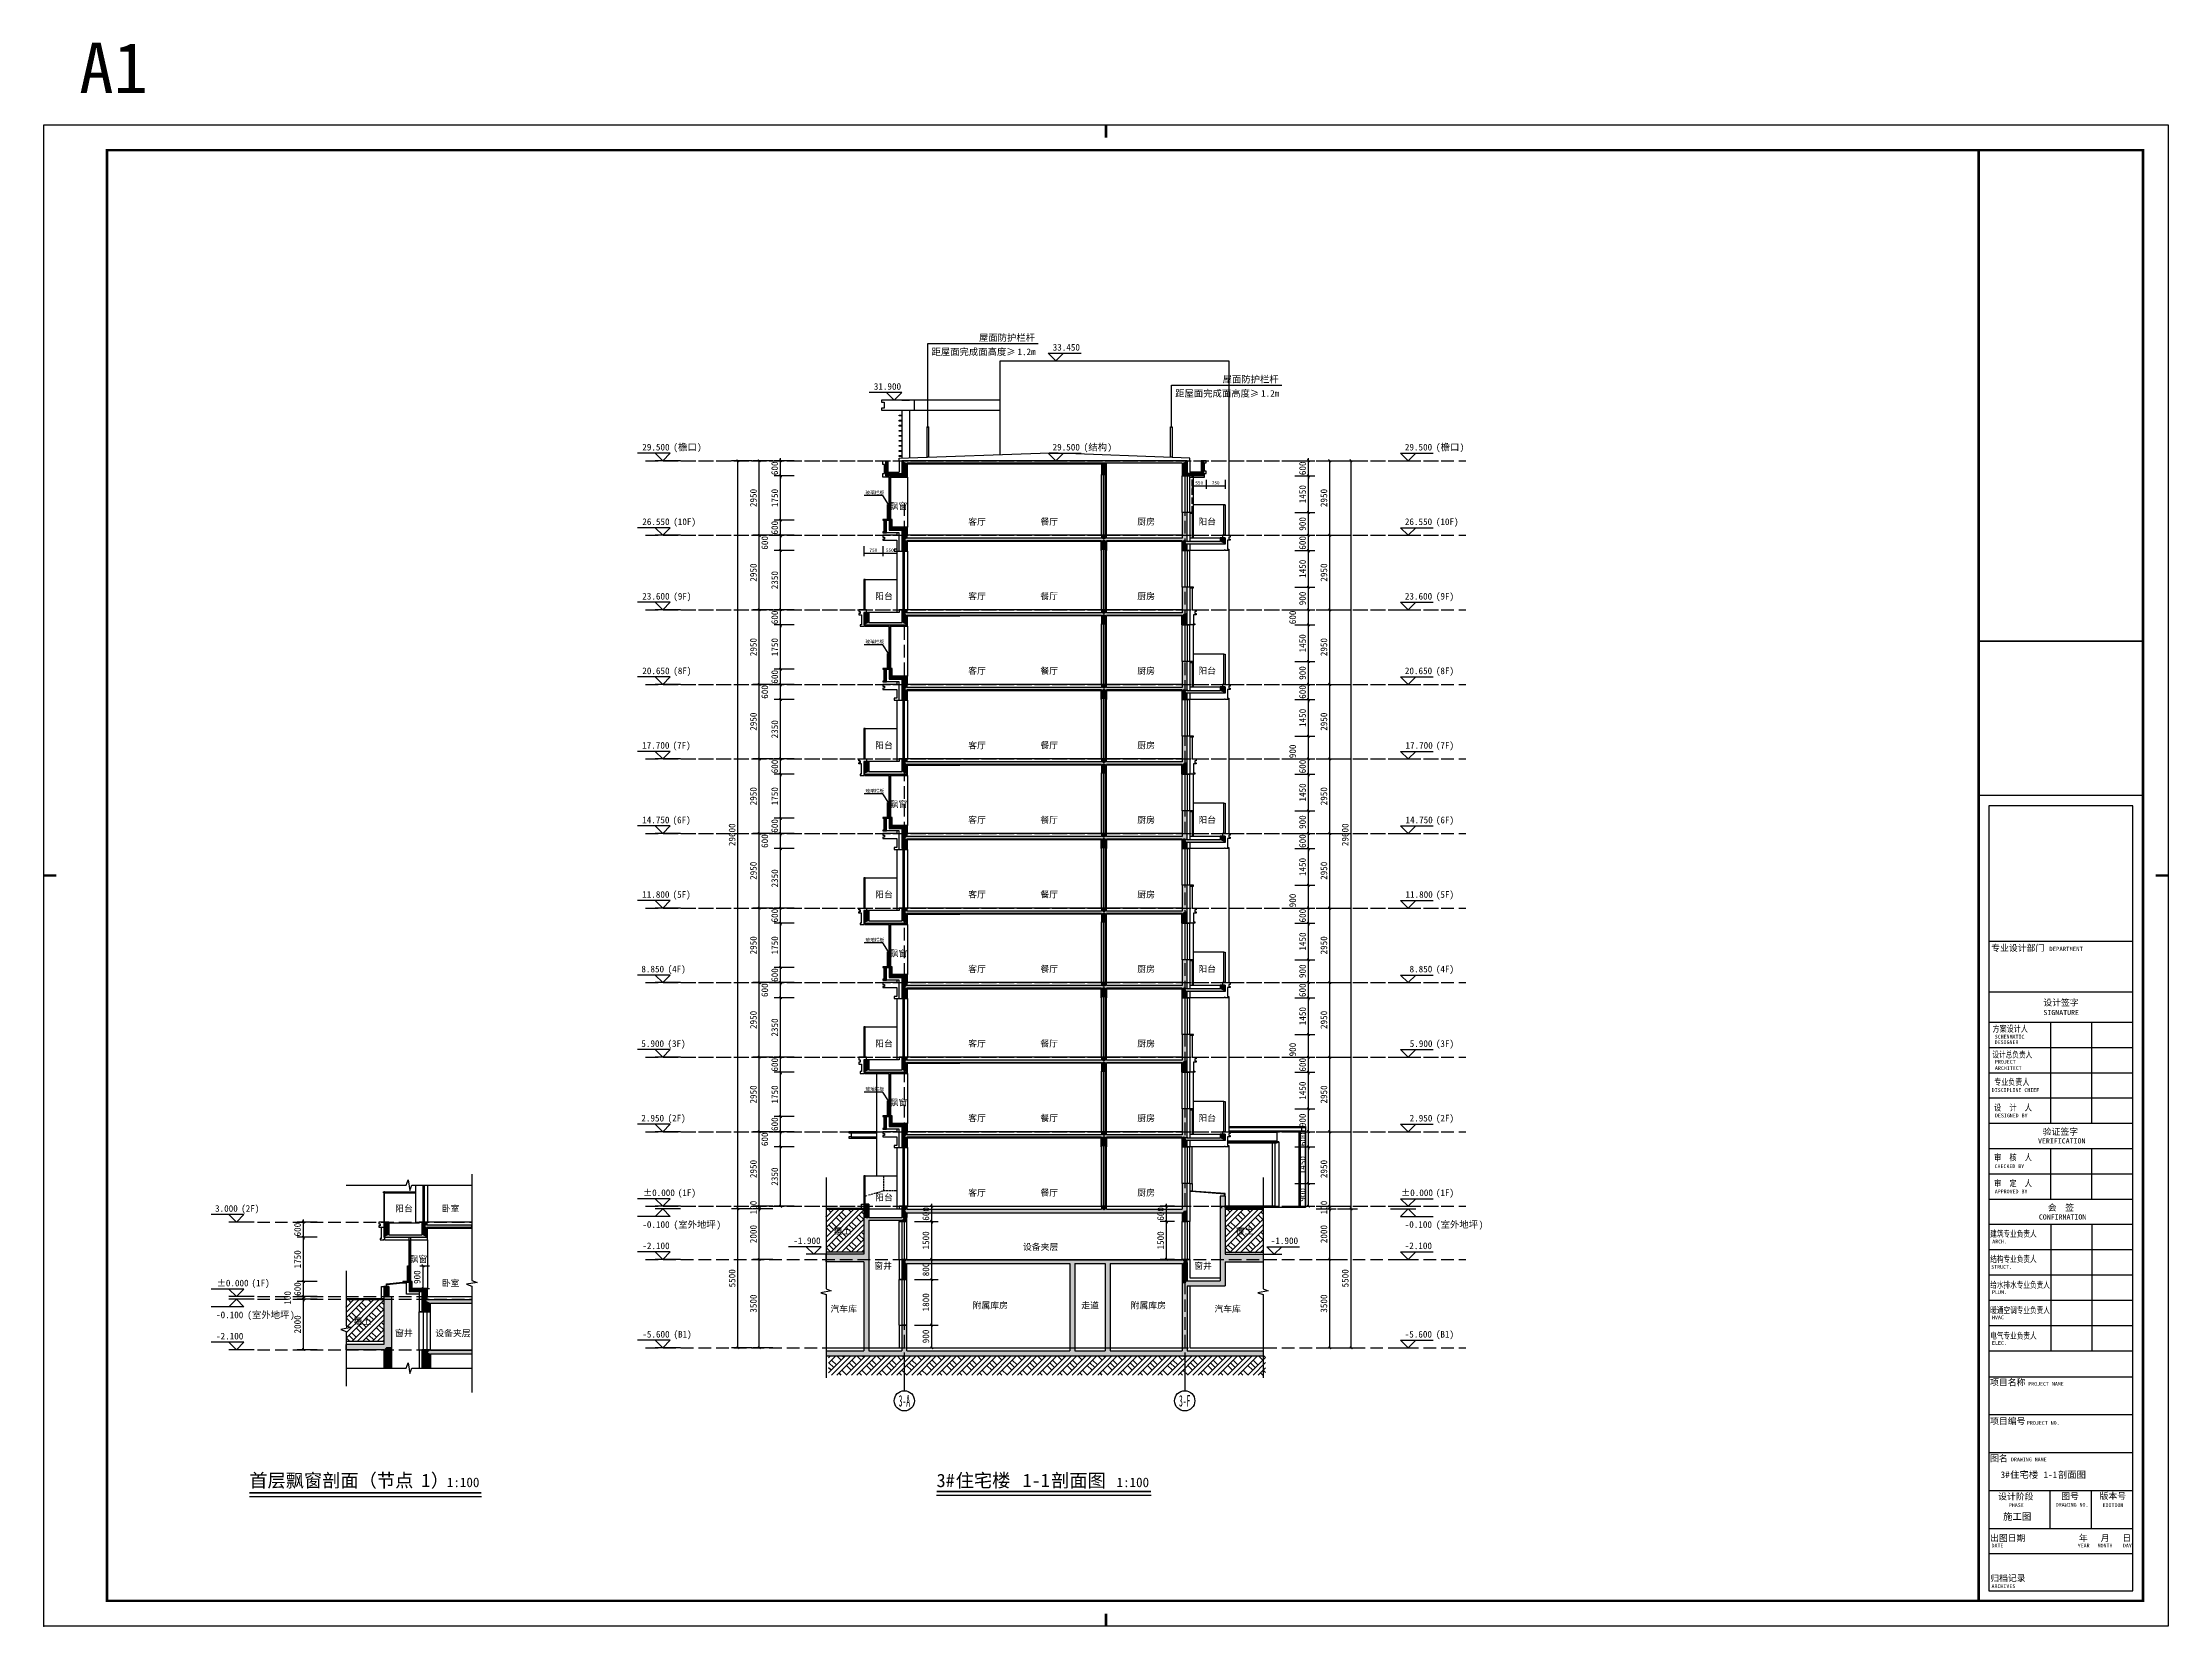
# Model space of a CAD drawing. Extents: x 646072 to 1012572, y -46617 to 16093.
# Drawn here: x 928372 to 1012572, y -46617 to 16093 of the extents above; entities that cross this region are included whole.
import ezdxf
from ezdxf.enums import TextEntityAlignment as Align

# ---------------------------------------------------------------- set-up
doc = ezdxf.new("R2010")
doc.units = 0
doc.header["$LTSCALE"] = 1000
doc.header["$MEASUREMENT"] = 0
for name, pattern in [('3#楼-HZS$0$3#楼-HZS$0$__DASH', [0.35, 0.25, -0.1]), ('3#楼-HZS$0$__DASH', [0.35, 0.25, -0.1]), ('3#楼-HZS$0$DASH', [0.35, 0.25, -0.1]), ('3#楼-HZS$0$DOTE', [2.42, 2, -0.2, 0.02, -0.2]), ('DASH', [0.35, 0.25, -0.1]), ('DOTE', [2.42, 2, -0.2, 0.02, -0.2])]:
    doc.linetypes.add(name, pattern=pattern)
doc.layers.get('Defpoints').update_dxf_attribs({"color": 4, "linetype": 'DASH'})
for name, color, linetype in [('3#楼-HZS$0$0-金属铝板（剖）', 7, 'Continuous'), ('3#楼-HZS$0$00-看线', 251, 'Continuous'), ('3#楼-HZS$0$3#楼-HZS$0$3#-轴号$0$A-ANNO-AXIS-CIRC', 3, 'Continuous'), ('3#楼-HZS$0$3#楼-HZS$0$3#-轴号$0$A-ANNO-AXIS-TEXT', 7, 'Continuous'), ('3#楼-HZS$0$3#楼-HZS$0$A-ANNO-DIMS', 3, 'Continuous'), ('3#楼-HZS$0$3#楼-HZS$0$A-ANNO-NOTE', 3, 'Continuous'), ('3#楼-HZS$0$3#楼-HZS$0$A-ANNO-SYMB', 3, 'Continuous'), ('3#楼-HZS$0$3#楼-HZS$0$A-ANNO-TEXT', 7, 'Continuous'), ('3#楼-HZS$0$3#楼-HZS$0$A-FLOR-HRAL', 71, 'Continuous'), ('3#楼-HZS$0$3#楼-HZS$0$DIM_ELEV', 3, 'Continuous'), ('3#楼-HZS$0$3#楼-HZS$0$DIM_LEAD', 3, 'Continuous'), ('3#楼-HZS$0$3#楼-HZS$0$DIM_SYMB', 3, 'Continuous'), ('3#楼-HZS$0$3#楼-HZS$0$DOTE', 1, '3#楼-HZS$0$DOTE'), ('3#楼-HZS$0$3#楼-HZS$0$PUB_DIM', 3, 'Continuous'), ('3#楼-HZS$0$3#楼-HZS$0$PUB_HATCH', 8, 'Continuous'), ('3#楼-HZS$0$3#楼-HZS$0$PUB_TEXT', 7, 'Continuous'), ('3#楼-HZS$0$3#楼-HZS$0$SURFACE', 6, 'Continuous'), ('3#楼-HZS$0$3#楼-HZS$0$WALL', 9, 'Continuous'), ('3#楼-HZS$0$3#楼-HZS$0$WINDOW', 4, 'Continuous'), ('3#楼-HZS$0$3#楼-HZS$0$新块$0$FF-TEXT', 50, 'Continuous'), ('3#楼-HZS$0$A-ANNO-SYMB', 3, 'Continuous'), ('3#楼-HZS$0$A-ANNO-TEXT', 3, 'Continuous'), ('3#楼-HZS$0$A-WALL-STUD', 133, 'Continuous'), ('3#楼-HZS$0$DIM_ELEV', 3, 'Continuous'), ('3#楼-HZS$0$DIM_SYMB', 3, 'Continuous'), ('3#楼-HZS$0$DOTE', 1, 'DOTE'), ('3#楼-HZS$0$PUB_DIM', 3, 'Continuous'), ('3#楼-HZS$0$PUB_HATCH', 8, 'Continuous'), ('3#楼-HZS$0$PUB_TEXT', 7, 'Continuous'), ('3#楼-HZS$0$SURFACE', 6, 'Continuous'), ('3#楼-HZS$0$WALL', 9, 'Continuous'), ('3#楼-HZS$0$WINDOW', 4, 'Continuous'), ('3#楼-HZS$0$新块$0$FF-TEXT', 50, 'Continuous'), ('3#楼-HZS$0$辅助线', 6, 'Continuous'), ('A-ANNO-TEXT', 3, 'Continuous'), ('A1-无手签$0$A-ANNO-TTLB', 7, 'Continuous'), ('AXIS_TEXT', 7, 'Continuous'), ('图签$0$A-ANNO-TTLB', 7, 'Continuous')]:
    doc.layers.add(name, color=color, linetype=linetype)
doc.layers.add('图签$0$HIDDENLINE', color=250, linetype='Continuous', plot=False)
doc.layers.add('图签$0$PUB_TEXT', color=7, linetype='Continuous', lineweight=30)
doc.styles.add('3#楼-HZS$0$3#楼-HZS$0$3#-轴号$0$_TCH_AXIS', font='')
doc.styles.add('3#楼-HZS$0$3#楼-HZS$0$_TCH_DIM', font='')
doc.styles.add('3#楼-HZS$0$3#楼-HZS$0$_TCH_DIM_T3', font='')
doc.styles.add('3#楼-HZS$0$3#楼-HZS$0$Standard', font='')
doc.styles.add('3#楼-HZS$0$3#楼-HZS$0$新块$0$DIA', font='')
doc.styles.add('3#楼-HZS$0$_TCH_DIM', font='')
doc.styles.add('3#楼-HZS$0$_TCH_DIM_T3', font='')
doc.styles.add('3#楼-HZS$0$Standard', font='')
doc.styles.add('3#楼-HZS$0$新块$0$DIA', font='')
doc.styles.add('A1-无手签$0$黑体', font='simhei.ttf')
doc.styles.add('COMPLEX', font='COMPLEX')
doc.styles.add('图签$0$03_F标_dims$0$_TCH_DIM', font='')
doc.styles.add('图签$0$楷体', font='simkai.ttf')
doc.styles.add('图签$0$黑体', font='simhei.ttf')
doc.styles.get('3#楼-HZS$0$3#楼-HZS$0$3#-轴号$0$_TCH_AXIS').set_extended_font_data('SimSun')
doc.styles.get('3#楼-HZS$0$3#楼-HZS$0$_TCH_DIM').set_extended_font_data('SimSun')
doc.styles.get('3#楼-HZS$0$3#楼-HZS$0$_TCH_DIM_T3').set_extended_font_data('SimSun')
doc.styles.get('3#楼-HZS$0$3#楼-HZS$0$Standard').set_extended_font_data('SimSun')
doc.styles.get('3#楼-HZS$0$3#楼-HZS$0$新块$0$DIA').set_extended_font_data('SimSun')
doc.styles.get('3#楼-HZS$0$_TCH_DIM').set_extended_font_data('SimSun')
doc.styles.get('3#楼-HZS$0$_TCH_DIM_T3').set_extended_font_data('SimSun')
doc.styles.get('3#楼-HZS$0$Standard').set_extended_font_data('SimSun')
doc.styles.get('3#楼-HZS$0$新块$0$DIA').set_extended_font_data('SimSun')
doc.styles.get('图签$0$03_F标_dims$0$_TCH_DIM').set_extended_font_data('SimSun')
doc.dimstyles.new('3#楼-HZS$0$3#楼-HZS$0$_TCH_ARCH&&100', dxfattribs={"dimtxt": 264.345992, "dimasz": 100, "dimexe": 250, "dimexo": 300, "dimgap": 100, "dimtad": 1, "dimdec": 0, "dimzin": 0, "dimdsep": 46, "dimtxsty": '3#楼-HZS$0$3#楼-HZS$0$_TCH_DIM_T3', "dimblk": '3#楼-HZS$0$3#楼-HZS$0$_ArchTick', "dimcen": 0.09, "dimclrt": 7, "dimazin": 2, "dimtfac": 1, "dimtdec": 0, "dimtix": 1, "dimtmove": 2, "dimatfit": 3, "dimfxl": 100, "dimtolj": 1, "dimtzin": 0, "dimarcsym": 0})
doc.dimstyles.new('3#楼-HZS$0$3#楼-HZS$0$_TCH_ARCH&&50', dxfattribs={"dimtxt": 132.172996, "dimasz": 50, "dimexe": 125, "dimexo": 150, "dimgap": 50, "dimtad": 1, "dimdec": 0, "dimzin": 0, "dimdsep": 46, "dimtxsty": '3#楼-HZS$0$3#楼-HZS$0$_TCH_DIM_T3', "dimblk": '3#楼-HZS$0$3#楼-HZS$0$_ArchTick', "dimcen": 0.09, "dimclrt": 7, "dimazin": 2, "dimtfac": 1, "dimtdec": 0, "dimtix": 1, "dimtmove": 2, "dimatfit": 3, "dimfxl": 100, "dimtolj": 1, "dimtzin": 0, "dimarcsym": 0})
doc.dimstyles.new('3#楼-HZS$0$_TCH_ARCH&&100', dxfattribs={"dimtxt": 264.345992, "dimasz": 100, "dimexe": 250, "dimexo": 300, "dimgap": 100, "dimtad": 1, "dimdec": 0, "dimzin": 0, "dimdsep": 46, "dimtxsty": '3#楼-HZS$0$_TCH_DIM_T3', "dimblk": '3#楼-HZS$0$_ArchTick', "dimcen": 0.09, "dimclrt": 7, "dimazin": 2, "dimtfac": 1, "dimtdec": 0, "dimtix": 1, "dimtmove": 2, "dimatfit": 3, "dimfxl": 100, "dimtolj": 1, "dimtzin": 0, "dimarcsym": 0})

msp = doc.modelspace()

# ---------------------------------------------------------------- texts
at = {"layer": '3#楼-HZS$0$3#楼-HZS$0$A-ANNO-TEXT', "color": 7, "style": '3#楼-HZS$0$3#楼-HZS$0$_TCH_DIM'}
for s, p in [('屋面防护栏杆', (965444, 4284.9)), ('距屋面完成面高度≥', (963565.5, 3724.9)), ('1.2m', (966968, 3724.9)), ('屋面防护栏杆', (975087.4, 2639.1)), ('距屋面完成面高度≥', (973208.9, 2079.1)), ('1.2m', (976611.4, 2079.1))]:
    msp.add_text(s, height=264.35, dxfattribs=at).set_placement(p)
at = {"layer": '3#楼-HZS$0$3#楼-HZS$0$PUB_TEXT', "color": 7, "style": '3#楼-HZS$0$3#楼-HZS$0$_TCH_DIM'}
for s, height, p in [('33.450', 264.35, (968362.1, 3903.2)), ('31.900', 264.35, (961280.5, 2353.2)), ('29.500', 264.35, (952115.6, -46.8)), ('(', 264.3, (953341.4, -46.8)), ('檐口', 264.35, (953530.4, -46.8)), (')', 264.3, (954286.5, -46.8)), ('29.500', 264.35, (968359.2, -46.8)), ('(', 264.3, (969584.9, -46.8)), ('结构', 264.35, (969774, -46.8)), (')', 264.3, (970530.1, -46.8)), ('29.500', 264.35, (982304.5, -46.8)), ('(', 264.3, (983530.2, -46.8)), ('檐口', 264.35, (983719.3, -46.8)), (')', 264.3, (984475.4, -46.8)), ('玻璃栏板', 132.17, (960948.4, -1778.3)), ('26.550', 264.35, (952115.6, -2996.8)), ('(10F)', 264.35, (953341.4, -2996.8)), ('26.550', 264.35, (982304.5, -2996.8)), ('(10F)', 264.35, (983530.2, -2996.8)), ('23.600', 264.35, (952115.6, -5946.8)), ('(9F)', 264.35, (953341.4, -5946.8)), ('23.600', 264.35, (982304.5, -5946.8)), ('(9F)', 264.35, (983530.2, -5946.8)), ('玻璃栏板', 132.17, (960948.4, -7678.3)), ('20.650', 264.35, (952115.6, -8896.8)), ('(8F)', 264.35, (953341.4, -8896.8)), ('20.650', 264.35, (982304.5, -8896.8)), ('(8F)', 264.35, (983530.2, -8896.8)), ('17.700', 264.35, (952110.9, -11846.8)), ('(7F)', 264.35, (953313, -11846.8)), ('17.700', 264.35, (982328.1, -11846.8)), ('(7F)', 264.35, (983530.2, -11846.8)), ('玻璃栏板', 132.17, (960948.4, -13578.3)), ('14.750', 264.35, (952110.9, -14796.8)), ('(6F)', 264.35, (953313, -14796.8)), ('14.750', 264.35, (982328.1, -14796.8)), ('(6F)', 264.35, (983530.2, -14796.8)), ('11.800', 264.35, (952110.9, -17746.8)), ('(5F)', 264.35, (953313, -17746.8)), ('11.800', 264.35, (982328.1, -17746.8)), ('(5F)', 264.35, (983530.2, -17746.8)), ('玻璃栏板', 132.17, (960948.4, -19478.3)), ('8.850', 264.35, (952078.4, -20696.8)), ('(4F)', 264.35, (953118.1, -20696.8)), ('8.850', 264.35, (982490.5, -20696.8)), ('(4F)', 264.35, (983530.2, -20696.8)), ('5.900', 264.35, (952077.2, -23646.8)), ('(3F)', 264.35, (953111, -23646.8)), ('5.900', 264.35, (982496.4, -23646.8)), ('(3F)', 264.35, (983530.2, -23646.8)), ('玻璃栏板', 132.17, (960948.4, -25378.3)), ('2.950', 264.35, (952077.8, -26596.8)), ('(2F)', 264.35, (953114.5, -26596.8)), ('2.950', 264.35, (982493.5, -26596.8)), ('(2F)', 264.35, (983530.2, -26596.8)), ('%%P0.000', 264.35, (952145.4, -29546.8)), ('(1F)', 264.35, (953520.3, -29546.8)), ('%%P0.000', 264.35, (982155.3, -29546.8)), ('(1F)', 264.35, (983530.2, -29546.8)), ('-0.100', 264.35, (952117.1, -30806.8)), ('(', 264.3, (953350.2, -30806.8)), ('室外地坪', 264.35, (953539.2, -30806.8)), (')', 264.3, (955051.5, -30806.8)), ('-0.100', 264.35, (982297.1, -30806.8)), ('(', 264.3, (983530.2, -30806.8)), ('室外地坪', 264.35, (983719.3, -30806.8)), (')', 264.3, (985231.5, -30806.8)), ('-2.100', 264.35, (952117.1, -31646.8)), ('-1.900', 264.35, (958094.4, -31446.8)), ('-1.900', 264.35, (976997.3, -31446.8)), ('-2.100', 264.35, (982297.1, -31646.8)), ('-5.600', 264.35, (952117.1, -35146.8)), ('(B1)', 264.35, (953350.2, -35146.8)), ('-5.600', 264.35, (982297.1, -35146.8)), ('(B1)', 264.35, (983530.2, -35146.8))]:
    msp.add_text(s, height=height, dxfattribs=at).set_placement(p)
at = {"layer": '3#楼-HZS$0$3#楼-HZS$0$新块$0$FF-TEXT', "style": '3#楼-HZS$0$3#楼-HZS$0$新块$0$DIA'}
for s, p in [('飘窗', (962255.2, -2237.7)), ('客厅', (965367.3, -2854.9)), ('餐厅', (968224, -2854.9)), ('厨房', (972061.8, -2854.9)), ('阳台', (974480, -2851.8)), ('阳台', (961682.5, -5804.9)), ('客厅', (965367.3, -5804.9)), ('餐厅', (968224, -5804.9)), ('厨房', (972061.8, -5804.9)), ('客厅', (965367.3, -8754.9)), ('餐厅', (968224, -8754.9)), ('厨房', (972061.8, -8754.9)), ('阳台', (974480, -8751.8)), ('阳台', (961682.5, -11704.9)), ('客厅', (965367.3, -11704.9)), ('餐厅', (968224, -11704.9)), ('厨房', (972061.8, -11704.9)), ('飘窗', (962255.2, -14037.7)), ('客厅', (965367.3, -14654.9)), ('餐厅', (968224, -14654.9)), ('厨房', (972061.8, -14654.9)), ('阳台', (974480, -14651.8)), ('阳台', (961682.5, -17604.9)), ('客厅', (965367.3, -17604.9)), ('餐厅', (968224, -17604.9)), ('厨房', (972061.8, -17604.9)), ('飘窗', (962255.2, -19937.7)), ('客厅', (965367.3, -20554.9)), ('餐厅', (968224, -20554.9)), ('厨房', (972061.8, -20554.9)), ('阳台', (974480, -20551.8)), ('阳台', (961682.5, -23504.9)), ('客厅', (965367.3, -23504.9)), ('餐厅', (968224, -23504.9)), ('厨房', (972061.8, -23504.9)), ('飘窗', (962255.2, -25837.7)), ('客厅', (965367.3, -26454.9)), ('餐厅', (968224, -26454.9)), ('厨房', (972061.8, -26454.9)), ('阳台', (974480, -26451.8)), ('阳台', (961682.5, -29591.6)), ('客厅', (965367.3, -29404.9)), ('餐厅', (968224, -29404.9)), ('厨房', (972061.8, -29404.9)), ('覆土', (960037, -30917.8)), ('覆土', (975954.8, -30917.8)), ('设备夹层', (967884.3, -31552.4)), ('窗井', (961649.9, -32304.9)), ('窗井', (974312.3, -32304.9)), ('汽车库', (960088.8, -34004.1)), ('附属库房', (965890.1, -33865)), ('走道', (969842.6, -33865)), ('附属库房', (972146.5, -33865)), ('汽车库', (975287.9, -34004.1))]:
    msp.add_text(s, height=250, rotation=359.915172, dxfattribs=at).set_placement(p, align=Align.MIDDLE)
at = {"layer": '3#楼-HZS$0$A-ANNO-TEXT', "style": '3#楼-HZS$0$Standard'}
for s, p in [('住宅楼', (1006265.1, -40705.5)), ('剖面图', (1008155.4, -40705.5)), ('3#', (1005887, -40705.5)), ('1-1', (1007588.3, -40705.5))]:
    msp.add_text(s, height=264.35, dxfattribs=at).set_placement(p)
at = {"layer": '3#楼-HZS$0$PUB_TEXT', "color": 7, "style": '3#楼-HZS$0$_TCH_DIM'}
for s, height, p in [('3.000', 264.35, (935201.6, -30171.1)), ('(2F)', 264.35, (936235.4, -30171.1)), ('%%P0.000', 264.35, (935269.8, -33121.1)), ('(1F)', 264.35, (936644.7, -33121.1)), ('-0.100', 264.35, (935241.4, -34381.1)), ('(', 264.3, (936474.6, -34381.1)), ('室外地坪', 264.35, (936663.6, -34381.1)), (')', 264.3, (938175.9, -34381.1)), ('-2.100', 264.35, (935241.4, -35221.1))]:
    msp.add_text(s, height=height, dxfattribs=at).set_placement(p)
at = {"layer": '3#楼-HZS$0$新块$0$FF-TEXT', "style": '3#楼-HZS$0$新块$0$DIA'}
for s, p in [('阳台', (942680.2, -30029.2)), ('卧室', (944525.1, -30029.2)), ('飘窗', (943253, -32031.6)), ('卧室', (944525.1, -32979.2)), ('覆土', (941034.8, -34492.1)), ('窗井', (942675.7, -34961.1)), ('设备夹层', (944617.8, -34969))]:
    msp.add_text(s, height=250, rotation=359.915172, dxfattribs=at).set_placement(p, align=Align.MIDDLE)
at = {"layer": 'A-ANNO-TEXT', "color": 7}
for s, height, style, p in [('首层飘窗剖面（节点', 528.69, '3#楼-HZS$0$Standard', (936560.1, -41064.1, 0)), ('1', 528.7, '3#楼-HZS$0$Standard', (943365.2, -41064.1, 0)), ('）', 528.7, '3#楼-HZS$0$Standard', (943743.2, -41064.1, 0)), ('1:100', 377.64, '3#楼-HZS$0$Standard', (944381.8, -41064.1, 0)), ('3#', 528.69, '3#楼-HZS$0$3#楼-HZS$0$Standard', (963765.2, -41064.1, 0)), ('住宅楼', 528.69, '3#楼-HZS$0$3#楼-HZS$0$Standard', (964521.3, -41064.1, 0)), ('1-1', 528.69, '3#楼-HZS$0$3#楼-HZS$0$Standard', (967167.7, -41064.1, 0)), ('剖面图', 528.69, '3#楼-HZS$0$3#楼-HZS$0$Standard', (968301.9, -41064.1, 0)), ('1:100', 377.64, '3#楼-HZS$0$3#楼-HZS$0$Standard', (970892.8, -41064.1, 0))]:
    msp.add_text(s, height=height, dxfattribs=dict(at, style=style)).set_placement(p)
at = {"layer": 'A1-无手签$0$A-ANNO-TTLB', "style": 'A1-无手签$0$黑体'}
msp.add_text('A1', height=2000, dxfattribs=at).set_placement((929823.7, 14093.5))
at = {"layer": '图签$0$A-ANNO-TTLB'}
for s, height, style, p in [('专业设计部门', 250, '图签$0$楷体', (1005516.5, -19856.9)), ('DEPARTMENT', 170, '图签$0$黑体', (1007816, -19854.4)), ('设计签字', 250, '图签$0$楷体', (1007576.4, -22015.9)), ('SIGNATURE', 200, '图签$0$黑体', (1007581.8, -22385.7)), ('SCHENMATIC', 150, '图签$0$黑体', (1005654, -23317.1)), ('DESIGNER', 150, '图签$0$黑体', (1005654, -23534.3)), ('ARCHITECT', 150, '图签$0$黑体', (1005662.7, -24560.4)), ('PROJECT', 150, '图签$0$黑体', (1005662.7, -24310.8)), ('DISCIPLINE CHIEF', 150, '图签$0$黑体', (1005537.2, -25427.6)), ('DESIGNED BY', 150, '图签$0$黑体', (1005664.3, -26434.2)), ('验证签字', 250, '图签$0$楷体', (1007554, -27127)), ('VERIFICATION', 200, '图签$0$黑体', (1007368.8, -27466.6)), ('CHECKED BY', 150, '图签$0$黑体', (1005648.7, -28442.7)), ('APPROVED BY', 150, '图签$0$黑体', (1005657.6, -29441.9)), ('CONFIRMATION', 200, '图签$0$黑体', (1007401.8, -30475.8)), ('会  签', 250, '图签$0$楷体', (1007754.5, -30128.8)), ('ARCH.', 150, '图签$0$黑体', (1005556.2, -31423.2)), ('STRUCT.', 150, '图签$0$黑体', (1005516.1, -32426.6)), ('PLUM.', 150, '图签$0$黑体', (1005546.2, -33424.4)), ('HVAC', 150, '图签$0$黑体', (1005546.2, -34424.4)), ('ELEC.', 150, '图签$0$黑体', (1005546.2, -35436.8)), ('项目名称', 250, '图签$0$楷体', (1005470, -37043.3)), ('PROJECT NAME', 150, '图签$0$黑体', (1006980.1, -37055.4)), ('项目编号', 250, '图签$0$楷体', (1005470, -38575.3)), ('PROJECT NO.', 150, '图签$0$黑体', (1006931.8, -38598)), ('图名', 250, '图签$0$楷体', (1005470, -40050.5)), ('DRAWING NAME', 150, '图签$0$黑体', (1006298, -40045.1)), ('版本号', 250, '图签$0$楷体', (1009805.1, -41538.9)), ('设计阶段', 250, '图签$0$楷体', (1005789.1, -41559.8)), ('PHASE', 150, '图签$0$黑体', (1006212.8, -41849.5)), ('DRAWING NO.', 150, '图签$0$黑体', (1008072.4, -41838.3)), ('图号', 250, '图签$0$楷体', (1008289.5, -41548.5)), ('EDITION', 150, '图签$0$黑体', (1009924.2, -41851.2)), ('出图日期', 250, '图签$0$楷体', (1005470, -43204)), ('年   月   日', 250, '图签$0$楷体', (1008990.4, -43204)), ('DATE', 150, '图签$0$黑体', (1005527.8, -43452.7)), ('YEAR', 150, '图签$0$黑体', (1008939.9, -43452.7)), ('MONTH', 150, '图签$0$黑体', (1009728.7, -43452.7)), ('DAY', 150, '图签$0$黑体', (1010729.5, -43452.7)), ('归档记录', 250, '图签$0$楷体', (1005476.7, -44790.6)), ('ARCHIVES', 150, '图签$0$黑体', (1005528.5, -45057.7))]:
    msp.add_text(s, height=height, dxfattribs=dict(at, style=style)).set_placement(p)
at = {"layer": '图签$0$A-ANNO-TTLB', "style": '图签$0$楷体'}
for s, width, p in [('方案设计人', 0.8, (1005566.4, -23053.4)), ('设计总负责人', 0.75, (1005563.2, -24073.2)), ('专业负责人', 0.8, (1005631.4, -25161.8)), ('设  计  人', 0.8, (1005631.4, -26172.6)), ('审  核  人', 0.8, (1005631.4, -28141.1)), ('审  定  人', 0.8, (1005631.4, -29166.9)), ('建筑专业负责人', 0.75, (1005475.2, -31164.8)), ('结构专业负责人', 0.75, (1005475.2, -32164.8)), ('给水排水专业负责人', 0.75, (1005475.2, -33185.4)), ('暖通空调专业负责人', 0.75, (1005475.2, -34185.4)), ('电气专业负责人', 0.75, (1005475.2, -35199.1))]:
    msp.add_text(s, height=250, dxfattribs=dict(at, width=width)).set_placement(p)
at = {"layer": '图签$0$PUB_TEXT', "color": 1, "style": '图签$0$03_F标_dims$0$_TCH_DIM'}
msp.add_text('施工图', height=265.82, dxfattribs=at).set_placement((1006544.1, -42358.6), align=Align.CENTER)

# ---------------------------------------------------------------- blocks, each defined once
blk = doc.blocks.new('3#楼-HZS$0$3#楼-HZS$0$trgfhfhgf')
at = {"color": 2}
blk.add_lwpolyline([(269143, -77625), (269143, -77725), (268593, -77725), (268593, -77795), (268653, -77795), (268653, -77875), (268593, -77875), (268593, -77925), (269143, -77925), (269143, -78275), (269043, -78275), (269043, -78355), (269393, -78355)], dxfattribs=at)
blk = doc.blocks.new('3#楼-HZS$0$3#楼-HZS$0$dsf++dfj+gh+kl')
at = {"color": 250}
for p, q in [((862082, -35323), (860122, -35323, 0)), ((862152, -35353), (860122, -35353, 0)), ((860172, -34753, 0), (863202, -34753)), ((860172, -34783, 0), (863202, -34783)), ((860172, -34923, 0), (863202, -34923)), ((863202, -34953), (860172, -34953, 0)), ((862082, -34983), (860222, -34983, 0)), ((862082, -35353), (862082, -34953)), ((862152, -35353), (862152, -37953)), ((862952, -37953), (862952, -34953)), ((863002, -37953), (863002, -34953)), ((863052, -34923), (863052, -34783)), ((863202, -34783), (863202, -34753)), ((863202, -37953), (863202, -34923)), ((862152, -35373), (860122, -35373, 0)), ((862002, -35403), (860122, -35403, 0)), ((861902, -37903), (861902, -35403)), ((862002, -35403), (862001, -35403)), ((862002, -35403), (862152, -35373)), ((862002, -37953), (862002, -35403)), ((862002, -35403), (862002, -35403)), ((859852, -37953, 0), (859902, -37953, 0)), ((859902, -37953, 0), (859902, -37953, 0)), ((862002, -37903), (860002, -37903, 0)), ((862002, -37913), (860002, -37913, 0)), ((862002, -37943), (860002, -37943, 0)), ((863202, -37953), (860002, -37953, 0)), ((861782, -37913), (861782, -37943)), ((861982, -37943), (861982, -37913))]:
    blk.add_line(p, q, dxfattribs=at)
blk.add_lwpolyline([(860172, -34753), (863202, -34753), (863202, -37953)], dxfattribs=at)
blk = doc.blocks.new('3#楼-HZS$0$tretretre')
at = {"color": 2}
for points in [[(757927, -41281), (757727, -41281), (757727, -41351), (757777, -41351), (757777, -41431), (757727, -41431), (757727, -41481), (757927, -41481)], [(757827, -41931), (757777, -41931), (757777, -41981), (757927, -41981), (757927, -41961), (757947, -41961)], [(757927, -41281), (758027, -41281), (758027, -41381)]]:
    blk.add_lwpolyline(points, dxfattribs=at)
at = {"color": 11}
blk.add_lwpolyline([(757947, -41881), (757947, -41981), (758926, -41981)], dxfattribs=at)
at = {"layer": '3#楼-HZS$0$0-金属铝板（剖）', "color": 115}
blk.add_lwpolyline([(757827, -41931), (757827, -41481)], dxfattribs=at)
blk = doc.blocks.new('3#楼-HZS$0$treytrytr')
at = {"layer": '3#楼-HZS$0$00-看线', "color": 250}
for points in [[(757964, -43081), (759177, -43081)], [(757964, -43131), (759177, -43131)]]:
    blk.add_lwpolyline(points, dxfattribs=at)
at = {"layer": '3#楼-HZS$0$WINDOW'}
blk.add_lwpolyline([(757914, -43081), (757964, -43081), (757964, -43131), (757914, -43131)], close=True, dxfattribs=at)
for points in [[(757952, -43081), (757927, -43081)], [(757927, -43131), (757927, -44281), (757952, -44281), (757952, -43131)]]:
    blk.add_lwpolyline(points, dxfattribs=at)
blk = doc.blocks.new('3#楼-HZS$0$3#楼-HZS$0$$WINLIB2D$00000001')
at = {"color": 0}
for points in [[(-0.5, 0.5), (-0.5, -0.5)], [(-0.5, 0.5), (0.5, 0.5)], [(0.5, -0.5), (0.5, 0.5)], [(0.5, 0.167), (-0.5, 0.167)], [(0.5, -0.167), (-0.5, -0.167)], [(-0.5, -0.5), (0.5, -0.5)]]:
    blk.add_lwpolyline(points, dxfattribs=at)
blk = doc.blocks.new('_AXISO')
blk.add_circle((0, 0), 0.5)
at = {"layer": 'AXIS_TEXT', "style": 'COMPLEX', "width": 1.041667}
blk.add_attdef('A', text='', height=0.56, dxfattribs=at).set_placement((-0.25, -0.28), (0.25, -0.28), align=Align.FIT)
blk = doc.blocks.new('3#楼-HZS$0$3#楼-HZS$0$_ArchTick')
at = {"color": 0, "linetype": 'ByBlock', "const_width": 0.4}
blk.add_lwpolyline([(-0.5, -0.5), (0.5, 0.5)], dxfattribs=at)
blk = doc.blocks.new('*D904')
at = {"layer": '3#楼-HZS$0$3#楼-HZS$0$PUB_DIM', "color": 0, "lineweight": -2, "transparency": 16777216}
for p, q in [((958133, -452), (957339, -452)), ((957589, -452), (957589, -352)), ((957589, -1052), (957589, -452)), ((958133, -1052), (957339, -1052)), ((957589, -1052), (957589, -1152))]:
    blk.add_line(p, q, dxfattribs=at)
at = {"layer": 'Defpoints', "color": 0, "transparency": 16777216}
for p in [(957589, -452), (958433, -452), (958433, -1052)]:
    blk.add_point(p, dxfattribs=at)
at = {"layer": '3#楼-HZS$0$3#楼-HZS$0$PUB_DIM', "color": 0, "lineweight": -2, "transparency": 16777216, "xscale": 100, "yscale": 100, "zscale": 100}
for p, rotation in [((957589, -452), 270), ((957589, -1052), 90)]:
    blk.add_blockref('3#楼-HZS$0$3#楼-HZS$0$_ArchTick', p, dxfattribs=dict(at, rotation=rotation))
at = {"layer": '3#楼-HZS$0$3#楼-HZS$0$PUB_DIM', "color": 7, "transparency": 16777216, "insert": (957357, -752), "char_height": 264.3, "attachment_point": 5, "rotation": 90, "style": '3#楼-HZS$0$3#楼-HZS$0$_TCH_DIM_T3'}
blk.add_mtext('\\A1;600', dxfattribs=at)
blk = doc.blocks.new('*D905')
at = {"layer": '3#楼-HZS$0$3#楼-HZS$0$PUB_DIM', "color": 0, "lineweight": -2, "transparency": 16777216}
for p, q in [((958133, -1052), (957339, -1052)), ((957589, -2802), (957589, -1052)), ((958133, -2802), (957339, -2802))]:
    blk.add_line(p, q, dxfattribs=at)
at = {"layer": 'Defpoints', "color": 0, "transparency": 16777216}
for p in [(957589, -1052), (958433, -1052), (958433, -2802)]:
    blk.add_point(p, dxfattribs=at)
at = {"layer": '3#楼-HZS$0$3#楼-HZS$0$PUB_DIM', "color": 0, "lineweight": -2, "transparency": 16777216, "xscale": 100, "yscale": 100, "zscale": 100}
for p, rotation in [((957589, -1052), 90), ((957589, -2802), 270)]:
    blk.add_blockref('3#楼-HZS$0$3#楼-HZS$0$_ArchTick', p, dxfattribs=dict(at, rotation=rotation))
at = {"layer": '3#楼-HZS$0$3#楼-HZS$0$PUB_DIM', "color": 7, "transparency": 16777216, "insert": (957357, -1927), "char_height": 264.3, "attachment_point": 5, "rotation": 90, "style": '3#楼-HZS$0$3#楼-HZS$0$_TCH_DIM_T3'}
blk.add_mtext('\\A1;1750', dxfattribs=at)
blk = doc.blocks.new('*D906')
at = {"layer": '3#楼-HZS$0$3#楼-HZS$0$PUB_DIM', "color": 0, "lineweight": -2, "transparency": 16777216}
for p, q in [((958133, -2802), (957339, -2802)), ((957589, -2802), (957589, -2702)), ((957589, -3402), (957589, -2802)), ((958133, -3402), (957339, -3402)), ((957589, -3402), (957589, -3502))]:
    blk.add_line(p, q, dxfattribs=at)
at = {"layer": 'Defpoints', "color": 0, "transparency": 16777216}
for p in [(957589, -2802), (958433, -2802), (958433, -3402)]:
    blk.add_point(p, dxfattribs=at)
at = {"layer": '3#楼-HZS$0$3#楼-HZS$0$PUB_DIM', "color": 0, "lineweight": -2, "transparency": 16777216, "xscale": 100, "yscale": 100, "zscale": 100}
for p, rotation in [((957589, -2802), 270), ((957589, -3402), 90)]:
    blk.add_blockref('3#楼-HZS$0$3#楼-HZS$0$_ArchTick', p, dxfattribs=dict(at, rotation=rotation))
at = {"layer": '3#楼-HZS$0$3#楼-HZS$0$PUB_DIM', "color": 7, "transparency": 16777216, "insert": (957357, -3102), "char_height": 264.3, "attachment_point": 5, "rotation": 90, "style": '3#楼-HZS$0$3#楼-HZS$0$_TCH_DIM_T3'}
blk.add_mtext('\\A1;600', dxfattribs=at)
blk = doc.blocks.new('*D907')
at = {"layer": '3#楼-HZS$0$3#楼-HZS$0$PUB_DIM', "color": 0, "lineweight": -2, "transparency": 16777216}
for p, q in [((958133, -3402), (957339, -3402)), ((958133, -4002), (957339, -4002)), ((957589, -4002), (957589, -3402))]:
    blk.add_line(p, q, dxfattribs=at)
at = {"layer": 'Defpoints', "color": 0, "transparency": 16777216}
for p in [(957589, -3402), (958433, -3402), (958433, -4002)]:
    blk.add_point(p, dxfattribs=at)
at = {"layer": '3#楼-HZS$0$3#楼-HZS$0$PUB_DIM', "color": 0, "lineweight": -2, "transparency": 16777216, "xscale": 100, "yscale": 100, "zscale": 100}
for p, rotation in [((957589, -3402), 90), ((957589, -4002), 270)]:
    blk.add_blockref('3#楼-HZS$0$3#楼-HZS$0$_ArchTick', p, dxfattribs=dict(at, rotation=rotation))
at = {"layer": '3#楼-HZS$0$3#楼-HZS$0$PUB_DIM', "color": 7, "transparency": 16777216, "insert": (956964, -3702), "char_height": 264.3, "attachment_point": 5, "rotation": 90, "style": '3#楼-HZS$0$3#楼-HZS$0$_TCH_DIM_T3'}
blk.add_mtext('\\A1;600', dxfattribs=at)
blk = doc.blocks.new('*D908')
at = {"layer": '3#楼-HZS$0$3#楼-HZS$0$PUB_DIM', "color": 0, "lineweight": -2, "transparency": 16777216}
for p, q in [((958133, -4002), (957339, -4002)), ((957589, -6352), (957589, -4002)), ((958133, -6352), (957339, -6352))]:
    blk.add_line(p, q, dxfattribs=at)
at = {"layer": 'Defpoints', "color": 0, "transparency": 16777216}
for p in [(957589, -4002), (958433, -4002), (958433, -6352)]:
    blk.add_point(p, dxfattribs=at)
at = {"layer": '3#楼-HZS$0$3#楼-HZS$0$PUB_DIM', "color": 0, "lineweight": -2, "transparency": 16777216, "xscale": 100, "yscale": 100, "zscale": 100}
for p, rotation in [((957589, -4002), 90), ((957589, -6352), 270)]:
    blk.add_blockref('3#楼-HZS$0$3#楼-HZS$0$_ArchTick', p, dxfattribs=dict(at, rotation=rotation))
at = {"layer": '3#楼-HZS$0$3#楼-HZS$0$PUB_DIM', "color": 7, "transparency": 16777216, "insert": (957357, -5177), "char_height": 264.3, "attachment_point": 5, "rotation": 90, "style": '3#楼-HZS$0$3#楼-HZS$0$_TCH_DIM_T3'}
blk.add_mtext('\\A1;2350', dxfattribs=at)
blk = doc.blocks.new('*D909')
at = {"layer": '3#楼-HZS$0$3#楼-HZS$0$PUB_DIM', "color": 0, "lineweight": -2, "transparency": 16777216}
for p, q in [((958133, -6352), (957339, -6352)), ((957589, -6352), (957589, -6252)), ((957589, -6952), (957589, -6352)), ((958133, -6952), (957339, -6952)), ((957589, -6952), (957589, -7052))]:
    blk.add_line(p, q, dxfattribs=at)
at = {"layer": 'Defpoints', "color": 0, "transparency": 16777216}
for p in [(957589, -6352), (958433, -6352), (958433, -6952)]:
    blk.add_point(p, dxfattribs=at)
at = {"layer": '3#楼-HZS$0$3#楼-HZS$0$PUB_DIM', "color": 0, "lineweight": -2, "transparency": 16777216, "xscale": 100, "yscale": 100, "zscale": 100}
for p, rotation in [((957589, -6352), 270), ((957589, -6952), 90)]:
    blk.add_blockref('3#楼-HZS$0$3#楼-HZS$0$_ArchTick', p, dxfattribs=dict(at, rotation=rotation))
at = {"layer": '3#楼-HZS$0$3#楼-HZS$0$PUB_DIM', "color": 7, "transparency": 16777216, "insert": (957357, -6652), "char_height": 264.3, "attachment_point": 5, "rotation": 90, "style": '3#楼-HZS$0$3#楼-HZS$0$_TCH_DIM_T3'}
blk.add_mtext('\\A1;600', dxfattribs=at)
blk = doc.blocks.new('*D910')
at = {"layer": '3#楼-HZS$0$3#楼-HZS$0$PUB_DIM', "color": 0, "lineweight": -2, "transparency": 16777216}
for p, q in [((958133, -6952), (957339, -6952)), ((957589, -8702), (957589, -6952)), ((958133, -8702), (957339, -8702))]:
    blk.add_line(p, q, dxfattribs=at)
at = {"layer": 'Defpoints', "color": 0, "transparency": 16777216}
for p in [(957589, -6952), (958433, -6952), (958433, -8702)]:
    blk.add_point(p, dxfattribs=at)
at = {"layer": '3#楼-HZS$0$3#楼-HZS$0$PUB_DIM', "color": 0, "lineweight": -2, "transparency": 16777216, "xscale": 100, "yscale": 100, "zscale": 100}
for p, rotation in [((957589, -6952), 90), ((957589, -8702), 270)]:
    blk.add_blockref('3#楼-HZS$0$3#楼-HZS$0$_ArchTick', p, dxfattribs=dict(at, rotation=rotation))
at = {"layer": '3#楼-HZS$0$3#楼-HZS$0$PUB_DIM', "color": 7, "transparency": 16777216, "insert": (957357, -7827), "char_height": 264.3, "attachment_point": 5, "rotation": 90, "style": '3#楼-HZS$0$3#楼-HZS$0$_TCH_DIM_T3'}
blk.add_mtext('\\A1;1750', dxfattribs=at)
blk = doc.blocks.new('*D911')
at = {"layer": '3#楼-HZS$0$3#楼-HZS$0$PUB_DIM', "color": 0, "lineweight": -2, "transparency": 16777216}
for p, q in [((958133, -8702), (957339, -8702)), ((957589, -8702), (957589, -8602)), ((957589, -9302), (957589, -8702)), ((958133, -9302), (957339, -9302)), ((957589, -9302), (957589, -9402))]:
    blk.add_line(p, q, dxfattribs=at)
at = {"layer": 'Defpoints', "color": 0, "transparency": 16777216}
for p in [(957589, -8702), (958433, -8702), (958433, -9302)]:
    blk.add_point(p, dxfattribs=at)
at = {"layer": '3#楼-HZS$0$3#楼-HZS$0$PUB_DIM', "color": 0, "lineweight": -2, "transparency": 16777216, "xscale": 100, "yscale": 100, "zscale": 100}
for p, rotation in [((957589, -8702), 270), ((957589, -9302), 90)]:
    blk.add_blockref('3#楼-HZS$0$3#楼-HZS$0$_ArchTick', p, dxfattribs=dict(at, rotation=rotation))
at = {"layer": '3#楼-HZS$0$3#楼-HZS$0$PUB_DIM', "color": 7, "transparency": 16777216, "insert": (957357, -9002), "char_height": 264.3, "attachment_point": 5, "rotation": 90, "style": '3#楼-HZS$0$3#楼-HZS$0$_TCH_DIM_T3'}
blk.add_mtext('\\A1;600', dxfattribs=at)
blk = doc.blocks.new('*D896')
at = {"layer": '3#楼-HZS$0$3#楼-HZS$0$PUB_DIM', "color": 0, "lineweight": -2, "transparency": 16777216}
for p, q in [((958133, -9302), (957339, -9302)), ((958133, -9902), (957339, -9902)), ((957589, -9902), (957589, -9302))]:
    blk.add_line(p, q, dxfattribs=at)
at = {"layer": 'Defpoints', "color": 0, "transparency": 16777216}
for p in [(957589, -9302), (958433, -9302), (958433, -9902)]:
    blk.add_point(p, dxfattribs=at)
at = {"layer": '3#楼-HZS$0$3#楼-HZS$0$PUB_DIM', "color": 0, "lineweight": -2, "transparency": 16777216, "xscale": 100, "yscale": 100, "zscale": 100}
for p, rotation in [((957589, -9302), 90), ((957589, -9902), 270)]:
    blk.add_blockref('3#楼-HZS$0$3#楼-HZS$0$_ArchTick', p, dxfattribs=dict(at, rotation=rotation))
at = {"layer": '3#楼-HZS$0$3#楼-HZS$0$PUB_DIM', "color": 7, "transparency": 16777216, "insert": (956964, -9602), "char_height": 264.3, "attachment_point": 5, "rotation": 90, "style": '3#楼-HZS$0$3#楼-HZS$0$_TCH_DIM_T3'}
blk.add_mtext('\\A1;600', dxfattribs=at)
blk = doc.blocks.new('*D897')
at = {"layer": '3#楼-HZS$0$3#楼-HZS$0$PUB_DIM', "color": 0, "lineweight": -2, "transparency": 16777216}
for p, q in [((958133, -9902), (957339, -9902)), ((957589, -12252), (957589, -9902)), ((958133, -12252), (957339, -12252))]:
    blk.add_line(p, q, dxfattribs=at)
at = {"layer": 'Defpoints', "color": 0, "transparency": 16777216}
for p in [(957589, -9902), (958433, -9902), (958433, -12252)]:
    blk.add_point(p, dxfattribs=at)
at = {"layer": '3#楼-HZS$0$3#楼-HZS$0$PUB_DIM', "color": 0, "lineweight": -2, "transparency": 16777216, "xscale": 100, "yscale": 100, "zscale": 100}
for p, rotation in [((957589, -9902), 90), ((957589, -12252), 270)]:
    blk.add_blockref('3#楼-HZS$0$3#楼-HZS$0$_ArchTick', p, dxfattribs=dict(at, rotation=rotation))
at = {"layer": '3#楼-HZS$0$3#楼-HZS$0$PUB_DIM', "color": 7, "transparency": 16777216, "insert": (957357, -11077), "char_height": 264.3, "attachment_point": 5, "rotation": 90, "style": '3#楼-HZS$0$3#楼-HZS$0$_TCH_DIM_T3'}
blk.add_mtext('\\A1;2350', dxfattribs=at)
blk = doc.blocks.new('*D898')
at = {"layer": '3#楼-HZS$0$3#楼-HZS$0$PUB_DIM', "color": 0, "lineweight": -2, "transparency": 16777216}
for p, q in [((958133, -12252), (957339, -12252)), ((957589, -12252), (957589, -12152)), ((957589, -12852), (957589, -12252)), ((958133, -12852), (957339, -12852)), ((957589, -12852), (957589, -12952))]:
    blk.add_line(p, q, dxfattribs=at)
at = {"layer": 'Defpoints', "color": 0, "transparency": 16777216}
for p in [(957589, -12252), (958433, -12252), (958433, -12852)]:
    blk.add_point(p, dxfattribs=at)
at = {"layer": '3#楼-HZS$0$3#楼-HZS$0$PUB_DIM', "color": 0, "lineweight": -2, "transparency": 16777216, "xscale": 100, "yscale": 100, "zscale": 100}
for p, rotation in [((957589, -12252), 270), ((957589, -12852), 90)]:
    blk.add_blockref('3#楼-HZS$0$3#楼-HZS$0$_ArchTick', p, dxfattribs=dict(at, rotation=rotation))
at = {"layer": '3#楼-HZS$0$3#楼-HZS$0$PUB_DIM', "color": 7, "transparency": 16777216, "insert": (957357, -12552), "char_height": 264.3, "attachment_point": 5, "rotation": 90, "style": '3#楼-HZS$0$3#楼-HZS$0$_TCH_DIM_T3'}
blk.add_mtext('\\A1;600', dxfattribs=at)
blk = doc.blocks.new('*D899')
at = {"layer": '3#楼-HZS$0$3#楼-HZS$0$PUB_DIM', "color": 0, "lineweight": -2, "transparency": 16777216}
for p, q in [((958133, -12852), (957339, -12852)), ((957589, -14602), (957589, -12852)), ((958133, -14602), (957339, -14602))]:
    blk.add_line(p, q, dxfattribs=at)
at = {"layer": 'Defpoints', "color": 0, "transparency": 16777216}
for p in [(957589, -12852), (958433, -12852), (958433, -14602)]:
    blk.add_point(p, dxfattribs=at)
at = {"layer": '3#楼-HZS$0$3#楼-HZS$0$PUB_DIM', "color": 0, "lineweight": -2, "transparency": 16777216, "xscale": 100, "yscale": 100, "zscale": 100}
for p, rotation in [((957589, -12852), 90), ((957589, -14602), 270)]:
    blk.add_blockref('3#楼-HZS$0$3#楼-HZS$0$_ArchTick', p, dxfattribs=dict(at, rotation=rotation))
at = {"layer": '3#楼-HZS$0$3#楼-HZS$0$PUB_DIM', "color": 7, "transparency": 16777216, "insert": (957357, -13727), "char_height": 264.3, "attachment_point": 5, "rotation": 90, "style": '3#楼-HZS$0$3#楼-HZS$0$_TCH_DIM_T3'}
blk.add_mtext('\\A1;1750', dxfattribs=at)
blk = doc.blocks.new('*D900')
at = {"layer": '3#楼-HZS$0$3#楼-HZS$0$PUB_DIM', "color": 0, "lineweight": -2, "transparency": 16777216}
for p, q in [((958133, -14602), (957339, -14602)), ((957589, -14602), (957589, -14502)), ((957589, -15202), (957589, -14602)), ((958133, -15202), (957339, -15202)), ((957589, -15202), (957589, -15302))]:
    blk.add_line(p, q, dxfattribs=at)
at = {"layer": 'Defpoints', "color": 0, "transparency": 16777216}
for p in [(957589, -14602), (958433, -14602), (958433, -15202)]:
    blk.add_point(p, dxfattribs=at)
at = {"layer": '3#楼-HZS$0$3#楼-HZS$0$PUB_DIM', "color": 0, "lineweight": -2, "transparency": 16777216, "xscale": 100, "yscale": 100, "zscale": 100}
for p, rotation in [((957589, -14602), 270), ((957589, -15202), 90)]:
    blk.add_blockref('3#楼-HZS$0$3#楼-HZS$0$_ArchTick', p, dxfattribs=dict(at, rotation=rotation))
at = {"layer": '3#楼-HZS$0$3#楼-HZS$0$PUB_DIM', "color": 7, "transparency": 16777216, "insert": (957357, -14902), "char_height": 264.3, "attachment_point": 5, "rotation": 90, "style": '3#楼-HZS$0$3#楼-HZS$0$_TCH_DIM_T3'}
blk.add_mtext('\\A1;600', dxfattribs=at)
blk = doc.blocks.new('*D901')
at = {"layer": '3#楼-HZS$0$3#楼-HZS$0$PUB_DIM', "color": 0, "lineweight": -2, "transparency": 16777216}
for p, q in [((958133, -15202), (957339, -15202)), ((958133, -15802), (957339, -15802)), ((957589, -15802), (957589, -15202))]:
    blk.add_line(p, q, dxfattribs=at)
at = {"layer": 'Defpoints', "color": 0, "transparency": 16777216}
for p in [(957589, -15202), (958433, -15202), (958433, -15802)]:
    blk.add_point(p, dxfattribs=at)
at = {"layer": '3#楼-HZS$0$3#楼-HZS$0$PUB_DIM', "color": 0, "lineweight": -2, "transparency": 16777216, "xscale": 100, "yscale": 100, "zscale": 100}
for p, rotation in [((957589, -15202), 90), ((957589, -15802), 270)]:
    blk.add_blockref('3#楼-HZS$0$3#楼-HZS$0$_ArchTick', p, dxfattribs=dict(at, rotation=rotation))
at = {"layer": '3#楼-HZS$0$3#楼-HZS$0$PUB_DIM', "color": 7, "transparency": 16777216, "insert": (956964, -15502), "char_height": 264.3, "attachment_point": 5, "rotation": 90, "style": '3#楼-HZS$0$3#楼-HZS$0$_TCH_DIM_T3'}
blk.add_mtext('\\A1;600', dxfattribs=at)
blk = doc.blocks.new('*D902')
at = {"layer": '3#楼-HZS$0$3#楼-HZS$0$PUB_DIM', "color": 0, "lineweight": -2, "transparency": 16777216}
for p, q in [((958133, -15802), (957339, -15802)), ((957589, -18152), (957589, -15802)), ((958133, -18152), (957339, -18152))]:
    blk.add_line(p, q, dxfattribs=at)
at = {"layer": 'Defpoints', "color": 0, "transparency": 16777216}
for p in [(957589, -15802), (958433, -15802), (958433, -18152)]:
    blk.add_point(p, dxfattribs=at)
at = {"layer": '3#楼-HZS$0$3#楼-HZS$0$PUB_DIM', "color": 0, "lineweight": -2, "transparency": 16777216, "xscale": 100, "yscale": 100, "zscale": 100}
for p, rotation in [((957589, -15802), 90), ((957589, -18152), 270)]:
    blk.add_blockref('3#楼-HZS$0$3#楼-HZS$0$_ArchTick', p, dxfattribs=dict(at, rotation=rotation))
at = {"layer": '3#楼-HZS$0$3#楼-HZS$0$PUB_DIM', "color": 7, "transparency": 16777216, "insert": (957357, -16977), "char_height": 264.3, "attachment_point": 5, "rotation": 90, "style": '3#楼-HZS$0$3#楼-HZS$0$_TCH_DIM_T3'}
blk.add_mtext('\\A1;2350', dxfattribs=at)
blk = doc.blocks.new('*D903')
at = {"layer": '3#楼-HZS$0$3#楼-HZS$0$PUB_DIM', "color": 0, "lineweight": -2, "transparency": 16777216}
for p, q in [((958133, -18152), (957339, -18152)), ((957589, -18152), (957589, -18052)), ((957589, -18752), (957589, -18152)), ((958133, -18752), (957339, -18752)), ((957589, -18752), (957589, -18852))]:
    blk.add_line(p, q, dxfattribs=at)
at = {"layer": 'Defpoints', "color": 0, "transparency": 16777216}
for p in [(957589, -18152), (958433, -18152), (958433, -18752)]:
    blk.add_point(p, dxfattribs=at)
at = {"layer": '3#楼-HZS$0$3#楼-HZS$0$PUB_DIM', "color": 0, "lineweight": -2, "transparency": 16777216, "xscale": 100, "yscale": 100, "zscale": 100}
for p, rotation in [((957589, -18152), 270), ((957589, -18752), 90)]:
    blk.add_blockref('3#楼-HZS$0$3#楼-HZS$0$_ArchTick', p, dxfattribs=dict(at, rotation=rotation))
at = {"layer": '3#楼-HZS$0$3#楼-HZS$0$PUB_DIM', "color": 7, "transparency": 16777216, "insert": (957357, -18452), "char_height": 264.3, "attachment_point": 5, "rotation": 90, "style": '3#楼-HZS$0$3#楼-HZS$0$_TCH_DIM_T3'}
blk.add_mtext('\\A1;600', dxfattribs=at)
blk = doc.blocks.new('*D522')
at = {"layer": '3#楼-HZS$0$3#楼-HZS$0$PUB_DIM', "color": 0, "lineweight": -2, "transparency": 16777216}
for p, q in [((958133, -18752), (957339, -18752)), ((957589, -20502), (957589, -18752)), ((958133, -20502), (957339, -20502))]:
    blk.add_line(p, q, dxfattribs=at)
at = {"layer": 'Defpoints', "color": 0, "transparency": 16777216}
for p in [(957589, -18752), (958433, -18752), (958433, -20502)]:
    blk.add_point(p, dxfattribs=at)
at = {"layer": '3#楼-HZS$0$3#楼-HZS$0$PUB_DIM', "color": 0, "lineweight": -2, "transparency": 16777216, "xscale": 100, "yscale": 100, "zscale": 100}
for p, rotation in [((957589, -18752), 90), ((957589, -20502), 270)]:
    blk.add_blockref('3#楼-HZS$0$3#楼-HZS$0$_ArchTick', p, dxfattribs=dict(at, rotation=rotation))
at = {"layer": '3#楼-HZS$0$3#楼-HZS$0$PUB_DIM', "color": 7, "transparency": 16777216, "insert": (957357, -19627), "char_height": 264.3, "attachment_point": 5, "rotation": 90, "style": '3#楼-HZS$0$3#楼-HZS$0$_TCH_DIM_T3'}
blk.add_mtext('\\A1;1750', dxfattribs=at)
blk = doc.blocks.new('*D523')
at = {"layer": '3#楼-HZS$0$3#楼-HZS$0$PUB_DIM', "color": 0, "lineweight": -2, "transparency": 16777216}
for p, q in [((958133, -20502), (957339, -20502)), ((957589, -20502), (957589, -20402)), ((957589, -21102), (957589, -20502)), ((958133, -21102), (957339, -21102)), ((957589, -21102), (957589, -21202))]:
    blk.add_line(p, q, dxfattribs=at)
at = {"layer": 'Defpoints', "color": 0, "transparency": 16777216}
for p in [(957589, -20502), (958433, -20502), (958433, -21102)]:
    blk.add_point(p, dxfattribs=at)
at = {"layer": '3#楼-HZS$0$3#楼-HZS$0$PUB_DIM', "color": 0, "lineweight": -2, "transparency": 16777216, "xscale": 100, "yscale": 100, "zscale": 100}
for p, rotation in [((957589, -20502), 270), ((957589, -21102), 90)]:
    blk.add_blockref('3#楼-HZS$0$3#楼-HZS$0$_ArchTick', p, dxfattribs=dict(at, rotation=rotation))
at = {"layer": '3#楼-HZS$0$3#楼-HZS$0$PUB_DIM', "color": 7, "transparency": 16777216, "insert": (957357, -20802), "char_height": 264.3, "attachment_point": 5, "rotation": 90, "style": '3#楼-HZS$0$3#楼-HZS$0$_TCH_DIM_T3'}
blk.add_mtext('\\A1;600', dxfattribs=at)
blk = doc.blocks.new('*D524')
at = {"layer": '3#楼-HZS$0$3#楼-HZS$0$PUB_DIM', "color": 0, "lineweight": -2, "transparency": 16777216}
for p, q in [((958133, -21102), (957339, -21102)), ((958133, -21702), (957339, -21702)), ((957589, -21702), (957589, -21102))]:
    blk.add_line(p, q, dxfattribs=at)
at = {"layer": 'Defpoints', "color": 0, "transparency": 16777216}
for p in [(957589, -21102), (958433, -21102), (958433, -21702)]:
    blk.add_point(p, dxfattribs=at)
at = {"layer": '3#楼-HZS$0$3#楼-HZS$0$PUB_DIM', "color": 0, "lineweight": -2, "transparency": 16777216, "xscale": 100, "yscale": 100, "zscale": 100}
for p, rotation in [((957589, -21102), 90), ((957589, -21702), 270)]:
    blk.add_blockref('3#楼-HZS$0$3#楼-HZS$0$_ArchTick', p, dxfattribs=dict(at, rotation=rotation))
at = {"layer": '3#楼-HZS$0$3#楼-HZS$0$PUB_DIM', "color": 7, "transparency": 16777216, "insert": (956964, -21402), "char_height": 264.3, "attachment_point": 5, "rotation": 90, "style": '3#楼-HZS$0$3#楼-HZS$0$_TCH_DIM_T3'}
blk.add_mtext('\\A1;600', dxfattribs=at)
blk = doc.blocks.new('*D525')
at = {"layer": '3#楼-HZS$0$3#楼-HZS$0$PUB_DIM', "color": 0, "lineweight": -2, "transparency": 16777216}
for p, q in [((958133, -21702), (957339, -21702)), ((957589, -24052), (957589, -21702)), ((958133, -24052), (957339, -24052))]:
    blk.add_line(p, q, dxfattribs=at)
at = {"layer": 'Defpoints', "color": 0, "transparency": 16777216}
for p in [(957589, -21702), (958433, -21702), (958433, -24052)]:
    blk.add_point(p, dxfattribs=at)
at = {"layer": '3#楼-HZS$0$3#楼-HZS$0$PUB_DIM', "color": 0, "lineweight": -2, "transparency": 16777216, "xscale": 100, "yscale": 100, "zscale": 100}
for p, rotation in [((957589, -21702), 90), ((957589, -24052), 270)]:
    blk.add_blockref('3#楼-HZS$0$3#楼-HZS$0$_ArchTick', p, dxfattribs=dict(at, rotation=rotation))
at = {"layer": '3#楼-HZS$0$3#楼-HZS$0$PUB_DIM', "color": 7, "transparency": 16777216, "insert": (957357, -22877), "char_height": 264.3, "attachment_point": 5, "rotation": 90, "style": '3#楼-HZS$0$3#楼-HZS$0$_TCH_DIM_T3'}
blk.add_mtext('\\A1;2350', dxfattribs=at)
blk = doc.blocks.new('*D526')
at = {"layer": '3#楼-HZS$0$3#楼-HZS$0$PUB_DIM', "color": 0, "lineweight": -2, "transparency": 16777216}
for p, q in [((958133, -24052), (957339, -24052)), ((957589, -24052), (957589, -23952)), ((957589, -24652), (957589, -24052)), ((958133, -24652), (957339, -24652)), ((957589, -24652), (957589, -24752))]:
    blk.add_line(p, q, dxfattribs=at)
at = {"layer": 'Defpoints', "color": 0, "transparency": 16777216}
for p in [(957589, -24052), (958433, -24052), (958433, -24652)]:
    blk.add_point(p, dxfattribs=at)
at = {"layer": '3#楼-HZS$0$3#楼-HZS$0$PUB_DIM', "color": 0, "lineweight": -2, "transparency": 16777216, "xscale": 100, "yscale": 100, "zscale": 100}
for p, rotation in [((957589, -24052), 270), ((957589, -24652), 90)]:
    blk.add_blockref('3#楼-HZS$0$3#楼-HZS$0$_ArchTick', p, dxfattribs=dict(at, rotation=rotation))
at = {"layer": '3#楼-HZS$0$3#楼-HZS$0$PUB_DIM', "color": 7, "transparency": 16777216, "insert": (957357, -24352), "char_height": 264.3, "attachment_point": 5, "rotation": 90, "style": '3#楼-HZS$0$3#楼-HZS$0$_TCH_DIM_T3'}
blk.add_mtext('\\A1;600', dxfattribs=at)
blk = doc.blocks.new('*D527')
at = {"layer": '3#楼-HZS$0$3#楼-HZS$0$PUB_DIM', "color": 0, "lineweight": -2, "transparency": 16777216}
for p, q in [((958133, -24652), (957339, -24652)), ((957589, -26402), (957589, -24652)), ((958133, -26402), (957339, -26402))]:
    blk.add_line(p, q, dxfattribs=at)
at = {"layer": 'Defpoints', "color": 0, "transparency": 16777216}
for p in [(957589, -24652), (958433, -24652), (958433, -26402)]:
    blk.add_point(p, dxfattribs=at)
at = {"layer": '3#楼-HZS$0$3#楼-HZS$0$PUB_DIM', "color": 0, "lineweight": -2, "transparency": 16777216, "xscale": 100, "yscale": 100, "zscale": 100}
for p, rotation in [((957589, -24652), 90), ((957589, -26402), 270)]:
    blk.add_blockref('3#楼-HZS$0$3#楼-HZS$0$_ArchTick', p, dxfattribs=dict(at, rotation=rotation))
at = {"layer": '3#楼-HZS$0$3#楼-HZS$0$PUB_DIM', "color": 7, "transparency": 16777216, "insert": (957357, -25527), "char_height": 264.3, "attachment_point": 5, "rotation": 90, "style": '3#楼-HZS$0$3#楼-HZS$0$_TCH_DIM_T3'}
blk.add_mtext('\\A1;1750', dxfattribs=at)
blk = doc.blocks.new('*D528')
at = {"layer": '3#楼-HZS$0$3#楼-HZS$0$PUB_DIM', "color": 0, "lineweight": -2, "transparency": 16777216}
for p, q in [((958133, -26402), (957339, -26402)), ((957589, -26402), (957589, -26302)), ((957589, -27002), (957589, -26402)), ((958133, -27002), (957339, -27002)), ((957589, -27002), (957589, -27102))]:
    blk.add_line(p, q, dxfattribs=at)
at = {"layer": 'Defpoints', "color": 0, "transparency": 16777216}
for p in [(957589, -26402), (958433, -26402), (958433, -27002)]:
    blk.add_point(p, dxfattribs=at)
at = {"layer": '3#楼-HZS$0$3#楼-HZS$0$PUB_DIM', "color": 0, "lineweight": -2, "transparency": 16777216, "xscale": 100, "yscale": 100, "zscale": 100}
for p, rotation in [((957589, -26402), 270), ((957589, -27002), 90)]:
    blk.add_blockref('3#楼-HZS$0$3#楼-HZS$0$_ArchTick', p, dxfattribs=dict(at, rotation=rotation))
at = {"layer": '3#楼-HZS$0$3#楼-HZS$0$PUB_DIM', "color": 7, "transparency": 16777216, "insert": (957357, -26702), "char_height": 264.3, "attachment_point": 5, "rotation": 90, "style": '3#楼-HZS$0$3#楼-HZS$0$_TCH_DIM_T3'}
blk.add_mtext('\\A1;600', dxfattribs=at)
blk = doc.blocks.new('*D529')
at = {"layer": '3#楼-HZS$0$3#楼-HZS$0$PUB_DIM', "color": 0, "lineweight": -2, "transparency": 16777216}
for p, q in [((958133, -27002), (957339, -27002)), ((958133, -27602), (957339, -27602)), ((957589, -27602), (957589, -27002))]:
    blk.add_line(p, q, dxfattribs=at)
at = {"layer": 'Defpoints', "color": 0, "transparency": 16777216}
for p in [(957589, -27002), (958433, -27002), (958433, -27602)]:
    blk.add_point(p, dxfattribs=at)
at = {"layer": '3#楼-HZS$0$3#楼-HZS$0$PUB_DIM', "color": 0, "lineweight": -2, "transparency": 16777216, "xscale": 100, "yscale": 100, "zscale": 100}
for p, rotation in [((957589, -27002), 90), ((957589, -27602), 270)]:
    blk.add_blockref('3#楼-HZS$0$3#楼-HZS$0$_ArchTick', p, dxfattribs=dict(at, rotation=rotation))
at = {"layer": '3#楼-HZS$0$3#楼-HZS$0$PUB_DIM', "color": 7, "transparency": 16777216, "insert": (956964, -27302), "char_height": 264.3, "attachment_point": 5, "rotation": 90, "style": '3#楼-HZS$0$3#楼-HZS$0$_TCH_DIM_T3'}
blk.add_mtext('\\A1;600', dxfattribs=at)
blk = doc.blocks.new('*D530')
at = {"layer": '3#楼-HZS$0$3#楼-HZS$0$PUB_DIM', "color": 0, "lineweight": -2, "transparency": 16777216}
for p, q in [((958133, -27602), (957339, -27602)), ((957589, -29952), (957589, -27602)), ((958133, -29952), (957339, -29952))]:
    blk.add_line(p, q, dxfattribs=at)
at = {"layer": 'Defpoints', "color": 0, "transparency": 16777216}
for p in [(957589, -27602), (958433, -27602), (958433, -29952)]:
    blk.add_point(p, dxfattribs=at)
at = {"layer": '3#楼-HZS$0$3#楼-HZS$0$PUB_DIM', "color": 0, "lineweight": -2, "transparency": 16777216, "xscale": 100, "yscale": 100, "zscale": 100}
for p, rotation in [((957589, -27602), 90), ((957589, -29952), 270)]:
    blk.add_blockref('3#楼-HZS$0$3#楼-HZS$0$_ArchTick', p, dxfattribs=dict(at, rotation=rotation))
at = {"layer": '3#楼-HZS$0$3#楼-HZS$0$PUB_DIM', "color": 7, "transparency": 16777216, "insert": (957357, -28777), "char_height": 264.3, "attachment_point": 5, "rotation": 90, "style": '3#楼-HZS$0$3#楼-HZS$0$_TCH_DIM_T3'}
blk.add_mtext('\\A1;2350', dxfattribs=at)
blk = doc.blocks.new('*D531')
at = {"layer": '3#楼-HZS$0$3#楼-HZS$0$PUB_DIM', "color": 0, "lineweight": -2, "transparency": 16777216}
for p, q in [((957289, -452), (956496, -452)), ((956746, -3402), (956746, -452)), ((957289, -3402), (956496, -3402))]:
    blk.add_line(p, q, dxfattribs=at)
at = {"layer": 'Defpoints', "color": 0, "transparency": 16777216}
for p in [(956746, -452), (957589, -452), (957589, -3402)]:
    blk.add_point(p, dxfattribs=at)
at = {"layer": '3#楼-HZS$0$3#楼-HZS$0$PUB_DIM', "color": 0, "lineweight": -2, "transparency": 16777216, "xscale": 100, "yscale": 100, "zscale": 100}
for p, rotation in [((956746, -452), 90), ((956746, -3402), 270)]:
    blk.add_blockref('3#楼-HZS$0$3#楼-HZS$0$_ArchTick', p, dxfattribs=dict(at, rotation=rotation))
at = {"layer": '3#楼-HZS$0$3#楼-HZS$0$PUB_DIM', "color": 7, "transparency": 16777216, "insert": (956514, -1927), "char_height": 264.3, "attachment_point": 5, "rotation": 90, "style": '3#楼-HZS$0$3#楼-HZS$0$_TCH_DIM_T3'}
blk.add_mtext('\\A1;2950', dxfattribs=at)
blk = doc.blocks.new('*D532')
at = {"layer": '3#楼-HZS$0$3#楼-HZS$0$PUB_DIM', "color": 0, "lineweight": -2, "transparency": 16777216}
for p, q in [((957289, -3402), (956496, -3402)), ((956746, -6352), (956746, -3402)), ((957289, -6352), (956496, -6352))]:
    blk.add_line(p, q, dxfattribs=at)
at = {"layer": 'Defpoints', "color": 0, "transparency": 16777216}
for p in [(956746, -3402), (957589, -3402), (957589, -6352)]:
    blk.add_point(p, dxfattribs=at)
at = {"layer": '3#楼-HZS$0$3#楼-HZS$0$PUB_DIM', "color": 0, "lineweight": -2, "transparency": 16777216, "xscale": 100, "yscale": 100, "zscale": 100}
for p, rotation in [((956746, -3402), 90), ((956746, -6352), 270)]:
    blk.add_blockref('3#楼-HZS$0$3#楼-HZS$0$_ArchTick', p, dxfattribs=dict(at, rotation=rotation))
at = {"layer": '3#楼-HZS$0$3#楼-HZS$0$PUB_DIM', "color": 7, "transparency": 16777216, "insert": (956514, -4877), "char_height": 264.3, "attachment_point": 5, "rotation": 90, "style": '3#楼-HZS$0$3#楼-HZS$0$_TCH_DIM_T3'}
blk.add_mtext('\\A1;2950', dxfattribs=at)
blk = doc.blocks.new('*D533')
at = {"layer": '3#楼-HZS$0$3#楼-HZS$0$PUB_DIM', "color": 0, "lineweight": -2, "transparency": 16777216}
for p, q in [((957289, -6352), (956496, -6352)), ((956746, -9302), (956746, -6352)), ((957289, -9302), (956496, -9302))]:
    blk.add_line(p, q, dxfattribs=at)
at = {"layer": 'Defpoints', "color": 0, "transparency": 16777216}
for p in [(956746, -6352), (957589, -6352), (957589, -9302)]:
    blk.add_point(p, dxfattribs=at)
at = {"layer": '3#楼-HZS$0$3#楼-HZS$0$PUB_DIM', "color": 0, "lineweight": -2, "transparency": 16777216, "xscale": 100, "yscale": 100, "zscale": 100}
for p, rotation in [((956746, -6352), 90), ((956746, -9302), 270)]:
    blk.add_blockref('3#楼-HZS$0$3#楼-HZS$0$_ArchTick', p, dxfattribs=dict(at, rotation=rotation))
at = {"layer": '3#楼-HZS$0$3#楼-HZS$0$PUB_DIM', "color": 7, "transparency": 16777216, "insert": (956514, -7827), "char_height": 264.3, "attachment_point": 5, "rotation": 90, "style": '3#楼-HZS$0$3#楼-HZS$0$_TCH_DIM_T3'}
blk.add_mtext('\\A1;2950', dxfattribs=at)
blk = doc.blocks.new('*D534')
at = {"layer": '3#楼-HZS$0$3#楼-HZS$0$PUB_DIM', "color": 0, "lineweight": -2, "transparency": 16777216}
for p, q in [((957289, -9302), (956496, -9302)), ((956746, -12252), (956746, -9302)), ((957289, -12252), (956496, -12252))]:
    blk.add_line(p, q, dxfattribs=at)
at = {"layer": 'Defpoints', "color": 0, "transparency": 16777216}
for p in [(956746, -9302), (957589, -9302), (957589, -12252)]:
    blk.add_point(p, dxfattribs=at)
at = {"layer": '3#楼-HZS$0$3#楼-HZS$0$PUB_DIM', "color": 0, "lineweight": -2, "transparency": 16777216, "xscale": 100, "yscale": 100, "zscale": 100}
for p, rotation in [((956746, -9302), 90), ((956746, -12252), 270)]:
    blk.add_blockref('3#楼-HZS$0$3#楼-HZS$0$_ArchTick', p, dxfattribs=dict(at, rotation=rotation))
at = {"layer": '3#楼-HZS$0$3#楼-HZS$0$PUB_DIM', "color": 7, "transparency": 16777216, "insert": (956514, -10777), "char_height": 264.3, "attachment_point": 5, "rotation": 90, "style": '3#楼-HZS$0$3#楼-HZS$0$_TCH_DIM_T3'}
blk.add_mtext('\\A1;2950', dxfattribs=at)
blk = doc.blocks.new('*D535')
at = {"layer": '3#楼-HZS$0$3#楼-HZS$0$PUB_DIM', "color": 0, "lineweight": -2, "transparency": 16777216}
for p, q in [((957289, -12252), (956496, -12252)), ((956746, -15202), (956746, -12252)), ((957289, -15202), (956496, -15202))]:
    blk.add_line(p, q, dxfattribs=at)
at = {"layer": 'Defpoints', "color": 0, "transparency": 16777216}
for p in [(956746, -12252), (957589, -12252), (957589, -15202)]:
    blk.add_point(p, dxfattribs=at)
at = {"layer": '3#楼-HZS$0$3#楼-HZS$0$PUB_DIM', "color": 0, "lineweight": -2, "transparency": 16777216, "xscale": 100, "yscale": 100, "zscale": 100}
for p, rotation in [((956746, -12252), 90), ((956746, -15202), 270)]:
    blk.add_blockref('3#楼-HZS$0$3#楼-HZS$0$_ArchTick', p, dxfattribs=dict(at, rotation=rotation))
at = {"layer": '3#楼-HZS$0$3#楼-HZS$0$PUB_DIM', "color": 7, "transparency": 16777216, "insert": (956514, -13727), "char_height": 264.3, "attachment_point": 5, "rotation": 90, "style": '3#楼-HZS$0$3#楼-HZS$0$_TCH_DIM_T3'}
blk.add_mtext('\\A1;2950', dxfattribs=at)
blk = doc.blocks.new('*D536')
at = {"layer": '3#楼-HZS$0$3#楼-HZS$0$PUB_DIM', "color": 0, "lineweight": -2, "transparency": 16777216}
for p, q in [((957289, -15202), (956496, -15202)), ((956746, -18152), (956746, -15202)), ((957289, -18152), (956496, -18152))]:
    blk.add_line(p, q, dxfattribs=at)
at = {"layer": 'Defpoints', "color": 0, "transparency": 16777216}
for p in [(956746, -15202), (957589, -15202), (957589, -18152)]:
    blk.add_point(p, dxfattribs=at)
at = {"layer": '3#楼-HZS$0$3#楼-HZS$0$PUB_DIM', "color": 0, "lineweight": -2, "transparency": 16777216, "xscale": 100, "yscale": 100, "zscale": 100}
for p, rotation in [((956746, -15202), 90), ((956746, -18152), 270)]:
    blk.add_blockref('3#楼-HZS$0$3#楼-HZS$0$_ArchTick', p, dxfattribs=dict(at, rotation=rotation))
at = {"layer": '3#楼-HZS$0$3#楼-HZS$0$PUB_DIM', "color": 7, "transparency": 16777216, "insert": (956514, -16677), "char_height": 264.3, "attachment_point": 5, "rotation": 90, "style": '3#楼-HZS$0$3#楼-HZS$0$_TCH_DIM_T3'}
blk.add_mtext('\\A1;2950', dxfattribs=at)
blk = doc.blocks.new('*D537')
at = {"layer": '3#楼-HZS$0$3#楼-HZS$0$PUB_DIM', "color": 0, "lineweight": -2, "transparency": 16777216}
for p, q in [((957289, -18152), (956496, -18152)), ((956746, -21102), (956746, -18152)), ((957289, -21102), (956496, -21102))]:
    blk.add_line(p, q, dxfattribs=at)
at = {"layer": 'Defpoints', "color": 0, "transparency": 16777216}
for p in [(956746, -18152), (957589, -18152), (957589, -21102)]:
    blk.add_point(p, dxfattribs=at)
at = {"layer": '3#楼-HZS$0$3#楼-HZS$0$PUB_DIM', "color": 0, "lineweight": -2, "transparency": 16777216, "xscale": 100, "yscale": 100, "zscale": 100}
for p, rotation in [((956746, -18152), 90), ((956746, -21102), 270)]:
    blk.add_blockref('3#楼-HZS$0$3#楼-HZS$0$_ArchTick', p, dxfattribs=dict(at, rotation=rotation))
at = {"layer": '3#楼-HZS$0$3#楼-HZS$0$PUB_DIM', "color": 7, "transparency": 16777216, "insert": (956514, -19627), "char_height": 264.3, "attachment_point": 5, "rotation": 90, "style": '3#楼-HZS$0$3#楼-HZS$0$_TCH_DIM_T3'}
blk.add_mtext('\\A1;2950', dxfattribs=at)
blk = doc.blocks.new('*D538')
at = {"layer": '3#楼-HZS$0$3#楼-HZS$0$PUB_DIM', "color": 0, "lineweight": -2, "transparency": 16777216}
for p, q in [((957289, -21102), (956496, -21102)), ((956746, -24052), (956746, -21102)), ((957289, -24052), (956496, -24052))]:
    blk.add_line(p, q, dxfattribs=at)
at = {"layer": 'Defpoints', "color": 0, "transparency": 16777216}
for p in [(956746, -21102), (957589, -21102), (957589, -24052)]:
    blk.add_point(p, dxfattribs=at)
at = {"layer": '3#楼-HZS$0$3#楼-HZS$0$PUB_DIM', "color": 0, "lineweight": -2, "transparency": 16777216, "xscale": 100, "yscale": 100, "zscale": 100}
for p, rotation in [((956746, -21102), 90), ((956746, -24052), 270)]:
    blk.add_blockref('3#楼-HZS$0$3#楼-HZS$0$_ArchTick', p, dxfattribs=dict(at, rotation=rotation))
at = {"layer": '3#楼-HZS$0$3#楼-HZS$0$PUB_DIM', "color": 7, "transparency": 16777216, "insert": (956514, -22577), "char_height": 264.3, "attachment_point": 5, "rotation": 90, "style": '3#楼-HZS$0$3#楼-HZS$0$_TCH_DIM_T3'}
blk.add_mtext('\\A1;2950', dxfattribs=at)
blk = doc.blocks.new('*D539')
at = {"layer": '3#楼-HZS$0$3#楼-HZS$0$PUB_DIM', "color": 0, "lineweight": -2, "transparency": 16777216}
for p, q in [((957289, -24052), (956496, -24052)), ((956746, -27002), (956746, -24052)), ((957289, -27002), (956496, -27002))]:
    blk.add_line(p, q, dxfattribs=at)
at = {"layer": 'Defpoints', "color": 0, "transparency": 16777216}
for p in [(956746, -24052), (957589, -24052), (957589, -27002)]:
    blk.add_point(p, dxfattribs=at)
at = {"layer": '3#楼-HZS$0$3#楼-HZS$0$PUB_DIM', "color": 0, "lineweight": -2, "transparency": 16777216, "xscale": 100, "yscale": 100, "zscale": 100}
for p, rotation in [((956746, -24052), 90), ((956746, -27002), 270)]:
    blk.add_blockref('3#楼-HZS$0$3#楼-HZS$0$_ArchTick', p, dxfattribs=dict(at, rotation=rotation))
at = {"layer": '3#楼-HZS$0$3#楼-HZS$0$PUB_DIM', "color": 7, "transparency": 16777216, "insert": (956514, -25527), "char_height": 264.3, "attachment_point": 5, "rotation": 90, "style": '3#楼-HZS$0$3#楼-HZS$0$_TCH_DIM_T3'}
blk.add_mtext('\\A1;2950', dxfattribs=at)
blk = doc.blocks.new('*D540')
at = {"layer": '3#楼-HZS$0$3#楼-HZS$0$PUB_DIM', "color": 0, "lineweight": -2, "transparency": 16777216}
for p, q in [((957289, -27002), (956496, -27002)), ((956746, -29952), (956746, -27002)), ((957289, -29952), (956496, -29952))]:
    blk.add_line(p, q, dxfattribs=at)
at = {"layer": 'Defpoints', "color": 0, "transparency": 16777216}
for p in [(956746, -27002), (957589, -27002), (957589, -29952)]:
    blk.add_point(p, dxfattribs=at)
at = {"layer": '3#楼-HZS$0$3#楼-HZS$0$PUB_DIM', "color": 0, "lineweight": -2, "transparency": 16777216, "xscale": 100, "yscale": 100, "zscale": 100}
for p, rotation in [((956746, -27002), 90), ((956746, -29952), 270)]:
    blk.add_blockref('3#楼-HZS$0$3#楼-HZS$0$_ArchTick', p, dxfattribs=dict(at, rotation=rotation))
at = {"layer": '3#楼-HZS$0$3#楼-HZS$0$PUB_DIM', "color": 7, "transparency": 16777216, "insert": (956514, -28477), "char_height": 264.3, "attachment_point": 5, "rotation": 90, "style": '3#楼-HZS$0$3#楼-HZS$0$_TCH_DIM_T3'}
blk.add_mtext('\\A1;2950', dxfattribs=at)
blk = doc.blocks.new('*D541')
at = {"layer": '3#楼-HZS$0$3#楼-HZS$0$PUB_DIM', "color": 0, "lineweight": -2, "transparency": 16777216}
for p, q in [((957289, -29952), (956496, -29952)), ((957289, -30052), (956496, -30052)), ((956746, -29952), (956746, -29852)), ((956746, -30052), (956746, -29952)), ((956746, -30052), (956746, -30152))]:
    blk.add_line(p, q, dxfattribs=at)
at = {"layer": 'Defpoints', "color": 0, "transparency": 16777216}
for p in [(956746, -29952), (957589, -29952), (957589, -30052)]:
    blk.add_point(p, dxfattribs=at)
at = {"layer": '3#楼-HZS$0$3#楼-HZS$0$PUB_DIM', "color": 0, "lineweight": -2, "transparency": 16777216, "xscale": 100, "yscale": 100, "zscale": 100}
for p, rotation in [((956746, -29952), 270), ((956746, -30052), 90)]:
    blk.add_blockref('3#楼-HZS$0$3#楼-HZS$0$_ArchTick', p, dxfattribs=dict(at, rotation=rotation))
at = {"layer": '3#楼-HZS$0$3#楼-HZS$0$PUB_DIM', "color": 7, "transparency": 16777216, "insert": (956514, -30002), "char_height": 264.3, "attachment_point": 5, "rotation": 90, "style": '3#楼-HZS$0$3#楼-HZS$0$_TCH_DIM_T3'}
blk.add_mtext('\\A1;100', dxfattribs=at)
blk = doc.blocks.new('*D542')
at = {"layer": '3#楼-HZS$0$3#楼-HZS$0$PUB_DIM', "color": 0, "lineweight": -2, "transparency": 16777216}
for p, q in [((957289, -30052), (956496, -30052)), ((956746, -32052), (956746, -30052)), ((957289, -32052), (956496, -32052))]:
    blk.add_line(p, q, dxfattribs=at)
at = {"layer": 'Defpoints', "color": 0, "transparency": 16777216}
for p in [(956746, -30052), (957589, -30052), (957589, -32052)]:
    blk.add_point(p, dxfattribs=at)
at = {"layer": '3#楼-HZS$0$3#楼-HZS$0$PUB_DIM', "color": 0, "lineweight": -2, "transparency": 16777216, "xscale": 100, "yscale": 100, "zscale": 100}
for p, rotation in [((956746, -30052), 90), ((956746, -32052), 270)]:
    blk.add_blockref('3#楼-HZS$0$3#楼-HZS$0$_ArchTick', p, dxfattribs=dict(at, rotation=rotation))
at = {"layer": '3#楼-HZS$0$3#楼-HZS$0$PUB_DIM', "color": 7, "transparency": 16777216, "insert": (956514, -31052), "char_height": 264.3, "attachment_point": 5, "rotation": 90, "style": '3#楼-HZS$0$3#楼-HZS$0$_TCH_DIM_T3'}
blk.add_mtext('\\A1;2000', dxfattribs=at)
blk = doc.blocks.new('*D543')
at = {"layer": '3#楼-HZS$0$3#楼-HZS$0$PUB_DIM', "color": 0, "lineweight": -2, "transparency": 16777216}
for p, q in [((957289, -32052), (956496, -32052)), ((956746, -35552), (956746, -32052)), ((957289, -35552), (956496, -35552))]:
    blk.add_line(p, q, dxfattribs=at)
at = {"layer": 'Defpoints', "color": 0, "transparency": 16777216}
for p in [(956746, -32052), (957589, -32052), (957589, -35552)]:
    blk.add_point(p, dxfattribs=at)
at = {"layer": '3#楼-HZS$0$3#楼-HZS$0$PUB_DIM', "color": 0, "lineweight": -2, "transparency": 16777216, "xscale": 100, "yscale": 100, "zscale": 100}
for p, rotation in [((956746, -32052), 90), ((956746, -35552), 270)]:
    blk.add_blockref('3#楼-HZS$0$3#楼-HZS$0$_ArchTick', p, dxfattribs=dict(at, rotation=rotation))
at = {"layer": '3#楼-HZS$0$3#楼-HZS$0$PUB_DIM', "color": 7, "transparency": 16777216, "insert": (956514, -33802), "char_height": 264.3, "attachment_point": 5, "rotation": 90, "style": '3#楼-HZS$0$3#楼-HZS$0$_TCH_DIM_T3'}
blk.add_mtext('\\A1;3500', dxfattribs=at)
blk = doc.blocks.new('*D544')
at = {"layer": '3#楼-HZS$0$3#楼-HZS$0$PUB_DIM', "color": 0, "lineweight": -2, "transparency": 16777216}
for p, q in [((956446, -452), (955652, -452)), ((955902, -30052), (955902, -452)), ((956446, -30052), (955652, -30052))]:
    blk.add_line(p, q, dxfattribs=at)
at = {"layer": 'Defpoints', "color": 0, "transparency": 16777216}
for p in [(955902, -452), (956746, -452), (956746, -30052)]:
    blk.add_point(p, dxfattribs=at)
at = {"layer": '3#楼-HZS$0$3#楼-HZS$0$PUB_DIM', "color": 0, "lineweight": -2, "transparency": 16777216, "xscale": 100, "yscale": 100, "zscale": 100}
for p, rotation in [((955902, -452), 90), ((955902, -30052), 270)]:
    blk.add_blockref('3#楼-HZS$0$3#楼-HZS$0$_ArchTick', p, dxfattribs=dict(at, rotation=rotation))
at = {"layer": '3#楼-HZS$0$3#楼-HZS$0$PUB_DIM', "color": 7, "transparency": 16777216, "insert": (955670, -15252), "char_height": 264.3, "attachment_point": 5, "rotation": 90, "style": '3#楼-HZS$0$3#楼-HZS$0$_TCH_DIM_T3'}
blk.add_mtext('\\A1;29600', dxfattribs=at)
blk = doc.blocks.new('*D545')
at = {"layer": '3#楼-HZS$0$3#楼-HZS$0$PUB_DIM', "color": 0, "lineweight": -2, "transparency": 16777216}
for p, q in [((956446, -30052), (955652, -30052)), ((955902, -35552), (955902, -30052)), ((956446, -35552), (955652, -35552))]:
    blk.add_line(p, q, dxfattribs=at)
at = {"layer": 'Defpoints', "color": 0, "transparency": 16777216}
for p in [(955902, -30052), (956746, -30052), (956746, -35552)]:
    blk.add_point(p, dxfattribs=at)
at = {"layer": '3#楼-HZS$0$3#楼-HZS$0$PUB_DIM', "color": 0, "lineweight": -2, "transparency": 16777216, "xscale": 100, "yscale": 100, "zscale": 100}
for p, rotation in [((955902, -30052), 90), ((955902, -35552), 270)]:
    blk.add_blockref('3#楼-HZS$0$3#楼-HZS$0$_ArchTick', p, dxfattribs=dict(at, rotation=rotation))
at = {"layer": '3#楼-HZS$0$3#楼-HZS$0$PUB_DIM', "color": 7, "transparency": 16777216, "insert": (955670, -32802), "char_height": 264.3, "attachment_point": 5, "rotation": 90, "style": '3#楼-HZS$0$3#楼-HZS$0$_TCH_DIM_T3'}
blk.add_mtext('\\A1;5500', dxfattribs=at)
blk = doc.blocks.new('*D546')
at = {"layer": '3#楼-HZS$0$3#楼-HZS$0$PUB_DIM', "color": 0, "lineweight": -2, "transparency": 16777216}
for p, q in [((978787, -452), (979580, -452)), ((979330, -3402), (979330, -452)), ((978787, -3402), (979580, -3402))]:
    blk.add_line(p, q, dxfattribs=at)
at = {"layer": 'Defpoints', "color": 0, "transparency": 16777216}
for p in [(978487, -452), (979330, -452), (978487, -3402)]:
    blk.add_point(p, dxfattribs=at)
at = {"layer": '3#楼-HZS$0$3#楼-HZS$0$PUB_DIM', "color": 0, "lineweight": -2, "transparency": 16777216, "xscale": 100, "yscale": 100, "zscale": 100}
for p, rotation in [((979330, -452), 90), ((979330, -3402), 270)]:
    blk.add_blockref('3#楼-HZS$0$3#楼-HZS$0$_ArchTick', p, dxfattribs=dict(at, rotation=rotation))
at = {"layer": '3#楼-HZS$0$3#楼-HZS$0$PUB_DIM', "color": 7, "transparency": 16777216, "insert": (979098, -1927), "char_height": 264.3, "attachment_point": 5, "rotation": 90, "style": '3#楼-HZS$0$3#楼-HZS$0$_TCH_DIM_T3'}
blk.add_mtext('\\A1;2950', dxfattribs=at)
blk = doc.blocks.new('*D547')
at = {"layer": '3#楼-HZS$0$3#楼-HZS$0$PUB_DIM', "color": 0, "lineweight": -2, "transparency": 16777216}
for p, q in [((978787, -3402), (979580, -3402)), ((979330, -6352), (979330, -3402)), ((978787, -6352), (979580, -6352))]:
    blk.add_line(p, q, dxfattribs=at)
at = {"layer": 'Defpoints', "color": 0, "transparency": 16777216}
for p in [(978487, -3402), (979330, -3402), (978487, -6352)]:
    blk.add_point(p, dxfattribs=at)
at = {"layer": '3#楼-HZS$0$3#楼-HZS$0$PUB_DIM', "color": 0, "lineweight": -2, "transparency": 16777216, "xscale": 100, "yscale": 100, "zscale": 100}
for p, rotation in [((979330, -3402), 90), ((979330, -6352), 270)]:
    blk.add_blockref('3#楼-HZS$0$3#楼-HZS$0$_ArchTick', p, dxfattribs=dict(at, rotation=rotation))
at = {"layer": '3#楼-HZS$0$3#楼-HZS$0$PUB_DIM', "color": 7, "transparency": 16777216, "insert": (979098, -4877), "char_height": 264.3, "attachment_point": 5, "rotation": 90, "style": '3#楼-HZS$0$3#楼-HZS$0$_TCH_DIM_T3'}
blk.add_mtext('\\A1;2950', dxfattribs=at)
blk = doc.blocks.new('*D548')
at = {"layer": '3#楼-HZS$0$3#楼-HZS$0$PUB_DIM', "color": 0, "lineweight": -2, "transparency": 16777216}
for p, q in [((978787, -6352), (979580, -6352)), ((979330, -9302), (979330, -6352)), ((978787, -9302), (979580, -9302))]:
    blk.add_line(p, q, dxfattribs=at)
at = {"layer": 'Defpoints', "color": 0, "transparency": 16777216}
for p in [(978487, -6352), (979330, -6352), (978487, -9302)]:
    blk.add_point(p, dxfattribs=at)
at = {"layer": '3#楼-HZS$0$3#楼-HZS$0$PUB_DIM', "color": 0, "lineweight": -2, "transparency": 16777216, "xscale": 100, "yscale": 100, "zscale": 100}
for p, rotation in [((979330, -6352), 90), ((979330, -9302), 270)]:
    blk.add_blockref('3#楼-HZS$0$3#楼-HZS$0$_ArchTick', p, dxfattribs=dict(at, rotation=rotation))
at = {"layer": '3#楼-HZS$0$3#楼-HZS$0$PUB_DIM', "color": 7, "transparency": 16777216, "insert": (979098, -7827), "char_height": 264.3, "attachment_point": 5, "rotation": 90, "style": '3#楼-HZS$0$3#楼-HZS$0$_TCH_DIM_T3'}
blk.add_mtext('\\A1;2950', dxfattribs=at)
blk = doc.blocks.new('*D549')
at = {"layer": '3#楼-HZS$0$3#楼-HZS$0$PUB_DIM', "color": 0, "lineweight": -2, "transparency": 16777216}
for p, q in [((978787, -9302), (979580, -9302)), ((979330, -12252), (979330, -9302)), ((978787, -12252), (979580, -12252))]:
    blk.add_line(p, q, dxfattribs=at)
at = {"layer": 'Defpoints', "color": 0, "transparency": 16777216}
for p in [(978487, -9302), (979330, -9302), (978487, -12252)]:
    blk.add_point(p, dxfattribs=at)
at = {"layer": '3#楼-HZS$0$3#楼-HZS$0$PUB_DIM', "color": 0, "lineweight": -2, "transparency": 16777216, "xscale": 100, "yscale": 100, "zscale": 100}
for p, rotation in [((979330, -9302), 90), ((979330, -12252), 270)]:
    blk.add_blockref('3#楼-HZS$0$3#楼-HZS$0$_ArchTick', p, dxfattribs=dict(at, rotation=rotation))
at = {"layer": '3#楼-HZS$0$3#楼-HZS$0$PUB_DIM', "color": 7, "transparency": 16777216, "insert": (979098, -10777), "char_height": 264.3, "attachment_point": 5, "rotation": 90, "style": '3#楼-HZS$0$3#楼-HZS$0$_TCH_DIM_T3'}
blk.add_mtext('\\A1;2950', dxfattribs=at)
blk = doc.blocks.new('*D550')
at = {"layer": '3#楼-HZS$0$3#楼-HZS$0$PUB_DIM', "color": 0, "lineweight": -2, "transparency": 16777216}
for p, q in [((978787, -12252), (979580, -12252)), ((979330, -15202), (979330, -12252)), ((978787, -15202), (979580, -15202))]:
    blk.add_line(p, q, dxfattribs=at)
at = {"layer": 'Defpoints', "color": 0, "transparency": 16777216}
for p in [(978487, -12252), (979330, -12252), (978487, -15202)]:
    blk.add_point(p, dxfattribs=at)
at = {"layer": '3#楼-HZS$0$3#楼-HZS$0$PUB_DIM', "color": 0, "lineweight": -2, "transparency": 16777216, "xscale": 100, "yscale": 100, "zscale": 100}
for p, rotation in [((979330, -12252), 90), ((979330, -15202), 270)]:
    blk.add_blockref('3#楼-HZS$0$3#楼-HZS$0$_ArchTick', p, dxfattribs=dict(at, rotation=rotation))
at = {"layer": '3#楼-HZS$0$3#楼-HZS$0$PUB_DIM', "color": 7, "transparency": 16777216, "insert": (979098, -13727), "char_height": 264.3, "attachment_point": 5, "rotation": 90, "style": '3#楼-HZS$0$3#楼-HZS$0$_TCH_DIM_T3'}
blk.add_mtext('\\A1;2950', dxfattribs=at)
blk = doc.blocks.new('*D551')
at = {"layer": '3#楼-HZS$0$3#楼-HZS$0$PUB_DIM', "color": 0, "lineweight": -2, "transparency": 16777216}
for p, q in [((978787, -15202), (979580, -15202)), ((979330, -18152), (979330, -15202)), ((978787, -18152), (979580, -18152))]:
    blk.add_line(p, q, dxfattribs=at)
at = {"layer": 'Defpoints', "color": 0, "transparency": 16777216}
for p in [(978487, -15202), (979330, -15202), (978487, -18152)]:
    blk.add_point(p, dxfattribs=at)
at = {"layer": '3#楼-HZS$0$3#楼-HZS$0$PUB_DIM', "color": 0, "lineweight": -2, "transparency": 16777216, "xscale": 100, "yscale": 100, "zscale": 100}
for p, rotation in [((979330, -15202), 90), ((979330, -18152), 270)]:
    blk.add_blockref('3#楼-HZS$0$3#楼-HZS$0$_ArchTick', p, dxfattribs=dict(at, rotation=rotation))
at = {"layer": '3#楼-HZS$0$3#楼-HZS$0$PUB_DIM', "color": 7, "transparency": 16777216, "insert": (979098, -16677), "char_height": 264.3, "attachment_point": 5, "rotation": 90, "style": '3#楼-HZS$0$3#楼-HZS$0$_TCH_DIM_T3'}
blk.add_mtext('\\A1;2950', dxfattribs=at)
blk = doc.blocks.new('*D552')
at = {"layer": '3#楼-HZS$0$3#楼-HZS$0$PUB_DIM', "color": 0, "lineweight": -2, "transparency": 16777216}
for p, q in [((978787, -18152), (979580, -18152)), ((979330, -21102), (979330, -18152)), ((978787, -21102), (979580, -21102))]:
    blk.add_line(p, q, dxfattribs=at)
at = {"layer": 'Defpoints', "color": 0, "transparency": 16777216}
for p in [(978487, -18152), (979330, -18152), (978487, -21102)]:
    blk.add_point(p, dxfattribs=at)
at = {"layer": '3#楼-HZS$0$3#楼-HZS$0$PUB_DIM', "color": 0, "lineweight": -2, "transparency": 16777216, "xscale": 100, "yscale": 100, "zscale": 100}
for p, rotation in [((979330, -18152), 90), ((979330, -21102), 270)]:
    blk.add_blockref('3#楼-HZS$0$3#楼-HZS$0$_ArchTick', p, dxfattribs=dict(at, rotation=rotation))
at = {"layer": '3#楼-HZS$0$3#楼-HZS$0$PUB_DIM', "color": 7, "transparency": 16777216, "insert": (979098, -19627), "char_height": 264.3, "attachment_point": 5, "rotation": 90, "style": '3#楼-HZS$0$3#楼-HZS$0$_TCH_DIM_T3'}
blk.add_mtext('\\A1;2950', dxfattribs=at)
blk = doc.blocks.new('*D553')
at = {"layer": '3#楼-HZS$0$3#楼-HZS$0$PUB_DIM', "color": 0, "lineweight": -2, "transparency": 16777216}
for p, q in [((978787, -21102), (979580, -21102)), ((979330, -24052), (979330, -21102)), ((978787, -24052), (979580, -24052))]:
    blk.add_line(p, q, dxfattribs=at)
at = {"layer": 'Defpoints', "color": 0, "transparency": 16777216}
for p in [(978487, -21102), (979330, -21102), (978487, -24052)]:
    blk.add_point(p, dxfattribs=at)
at = {"layer": '3#楼-HZS$0$3#楼-HZS$0$PUB_DIM', "color": 0, "lineweight": -2, "transparency": 16777216, "xscale": 100, "yscale": 100, "zscale": 100}
for p, rotation in [((979330, -21102), 90), ((979330, -24052), 270)]:
    blk.add_blockref('3#楼-HZS$0$3#楼-HZS$0$_ArchTick', p, dxfattribs=dict(at, rotation=rotation))
at = {"layer": '3#楼-HZS$0$3#楼-HZS$0$PUB_DIM', "color": 7, "transparency": 16777216, "insert": (979098, -22577), "char_height": 264.3, "attachment_point": 5, "rotation": 90, "style": '3#楼-HZS$0$3#楼-HZS$0$_TCH_DIM_T3'}
blk.add_mtext('\\A1;2950', dxfattribs=at)
blk = doc.blocks.new('*D554')
at = {"layer": '3#楼-HZS$0$3#楼-HZS$0$PUB_DIM', "color": 0, "lineweight": -2, "transparency": 16777216}
for p, q in [((978787, -24052), (979580, -24052)), ((979330, -27002), (979330, -24052)), ((978787, -27002), (979580, -27002))]:
    blk.add_line(p, q, dxfattribs=at)
at = {"layer": 'Defpoints', "color": 0, "transparency": 16777216}
for p in [(978487, -24052), (979330, -24052), (978487, -27002)]:
    blk.add_point(p, dxfattribs=at)
at = {"layer": '3#楼-HZS$0$3#楼-HZS$0$PUB_DIM', "color": 0, "lineweight": -2, "transparency": 16777216, "xscale": 100, "yscale": 100, "zscale": 100}
for p, rotation in [((979330, -24052), 90), ((979330, -27002), 270)]:
    blk.add_blockref('3#楼-HZS$0$3#楼-HZS$0$_ArchTick', p, dxfattribs=dict(at, rotation=rotation))
at = {"layer": '3#楼-HZS$0$3#楼-HZS$0$PUB_DIM', "color": 7, "transparency": 16777216, "insert": (979098, -25527), "char_height": 264.3, "attachment_point": 5, "rotation": 90, "style": '3#楼-HZS$0$3#楼-HZS$0$_TCH_DIM_T3'}
blk.add_mtext('\\A1;2950', dxfattribs=at)
blk = doc.blocks.new('*D555')
at = {"layer": '3#楼-HZS$0$3#楼-HZS$0$PUB_DIM', "color": 0, "lineweight": -2, "transparency": 16777216}
for p, q in [((978787, -27002), (979580, -27002)), ((979330, -29952), (979330, -27002)), ((978787, -29952), (979580, -29952))]:
    blk.add_line(p, q, dxfattribs=at)
at = {"layer": 'Defpoints', "color": 0, "transparency": 16777216}
for p in [(978487, -27002), (979330, -27002), (978487, -29952)]:
    blk.add_point(p, dxfattribs=at)
at = {"layer": '3#楼-HZS$0$3#楼-HZS$0$PUB_DIM', "color": 0, "lineweight": -2, "transparency": 16777216, "xscale": 100, "yscale": 100, "zscale": 100}
for p, rotation in [((979330, -27002), 90), ((979330, -29952), 270)]:
    blk.add_blockref('3#楼-HZS$0$3#楼-HZS$0$_ArchTick', p, dxfattribs=dict(at, rotation=rotation))
at = {"layer": '3#楼-HZS$0$3#楼-HZS$0$PUB_DIM', "color": 7, "transparency": 16777216, "insert": (979098, -28477), "char_height": 264.3, "attachment_point": 5, "rotation": 90, "style": '3#楼-HZS$0$3#楼-HZS$0$_TCH_DIM_T3'}
blk.add_mtext('\\A1;2950', dxfattribs=at)
blk = doc.blocks.new('*D556')
at = {"layer": '3#楼-HZS$0$3#楼-HZS$0$PUB_DIM', "color": 0, "lineweight": -2, "transparency": 16777216}
for p, q in [((978787, -29952), (979580, -29952)), ((978787, -30052), (979580, -30052)), ((979330, -29952), (979330, -29852)), ((979330, -30052), (979330, -29952)), ((979330, -30052), (979330, -30152))]:
    blk.add_line(p, q, dxfattribs=at)
at = {"layer": 'Defpoints', "color": 0, "transparency": 16777216}
for p in [(978487, -29952), (978487, -30052), (979330, -29952)]:
    blk.add_point(p, dxfattribs=at)
at = {"layer": '3#楼-HZS$0$3#楼-HZS$0$PUB_DIM', "color": 0, "lineweight": -2, "transparency": 16777216, "xscale": 100, "yscale": 100, "zscale": 100}
for p, rotation in [((979330, -29952), 270), ((979330, -30052), 90)]:
    blk.add_blockref('3#楼-HZS$0$3#楼-HZS$0$_ArchTick', p, dxfattribs=dict(at, rotation=rotation))
at = {"layer": '3#楼-HZS$0$3#楼-HZS$0$PUB_DIM', "color": 7, "transparency": 16777216, "insert": (979098, -30002), "char_height": 264.3, "attachment_point": 5, "rotation": 90, "style": '3#楼-HZS$0$3#楼-HZS$0$_TCH_DIM_T3'}
blk.add_mtext('\\A1;100', dxfattribs=at)
blk = doc.blocks.new('*D557')
at = {"layer": '3#楼-HZS$0$3#楼-HZS$0$PUB_DIM', "color": 0, "lineweight": -2, "transparency": 16777216}
for p, q in [((978787, -30052), (979580, -30052)), ((979330, -32052), (979330, -30052)), ((978787, -32052), (979580, -32052))]:
    blk.add_line(p, q, dxfattribs=at)
at = {"layer": 'Defpoints', "color": 0, "transparency": 16777216}
for p in [(978487, -30052), (979330, -30052), (978487, -32052)]:
    blk.add_point(p, dxfattribs=at)
at = {"layer": '3#楼-HZS$0$3#楼-HZS$0$PUB_DIM', "color": 0, "lineweight": -2, "transparency": 16777216, "xscale": 100, "yscale": 100, "zscale": 100}
for p, rotation in [((979330, -30052), 90), ((979330, -32052), 270)]:
    blk.add_blockref('3#楼-HZS$0$3#楼-HZS$0$_ArchTick', p, dxfattribs=dict(at, rotation=rotation))
at = {"layer": '3#楼-HZS$0$3#楼-HZS$0$PUB_DIM', "color": 7, "transparency": 16777216, "insert": (979098, -31052), "char_height": 264.3, "attachment_point": 5, "rotation": 90, "style": '3#楼-HZS$0$3#楼-HZS$0$_TCH_DIM_T3'}
blk.add_mtext('\\A1;2000', dxfattribs=at)
blk = doc.blocks.new('*D558')
at = {"layer": '3#楼-HZS$0$3#楼-HZS$0$PUB_DIM', "color": 0, "lineweight": -2, "transparency": 16777216}
for p, q in [((978787, -32052), (979580, -32052)), ((979330, -35552), (979330, -32052)), ((978787, -35552), (979580, -35552))]:
    blk.add_line(p, q, dxfattribs=at)
at = {"layer": 'Defpoints', "color": 0, "transparency": 16777216}
for p in [(978487, -32052), (979330, -32052), (978487, -35552)]:
    blk.add_point(p, dxfattribs=at)
at = {"layer": '3#楼-HZS$0$3#楼-HZS$0$PUB_DIM', "color": 0, "lineweight": -2, "transparency": 16777216, "xscale": 100, "yscale": 100, "zscale": 100}
for p, rotation in [((979330, -32052), 90), ((979330, -35552), 270)]:
    blk.add_blockref('3#楼-HZS$0$3#楼-HZS$0$_ArchTick', p, dxfattribs=dict(at, rotation=rotation))
at = {"layer": '3#楼-HZS$0$3#楼-HZS$0$PUB_DIM', "color": 7, "transparency": 16777216, "insert": (979098, -33802), "char_height": 264.3, "attachment_point": 5, "rotation": 90, "style": '3#楼-HZS$0$3#楼-HZS$0$_TCH_DIM_T3'}
blk.add_mtext('\\A1;3500', dxfattribs=at)
blk = doc.blocks.new('*D559')
at = {"layer": '3#楼-HZS$0$3#楼-HZS$0$PUB_DIM', "color": 0, "lineweight": -2, "transparency": 16777216}
for p, q in [((979630, -452), (980424, -452)), ((980174, -30052), (980174, -452)), ((979630, -30052), (980424, -30052))]:
    blk.add_line(p, q, dxfattribs=at)
at = {"layer": 'Defpoints', "color": 0, "transparency": 16777216}
for p in [(979330, -452), (980174, -452), (979330, -30052)]:
    blk.add_point(p, dxfattribs=at)
at = {"layer": '3#楼-HZS$0$3#楼-HZS$0$PUB_DIM', "color": 0, "lineweight": -2, "transparency": 16777216, "xscale": 100, "yscale": 100, "zscale": 100}
for p, rotation in [((980174, -452), 90), ((980174, -30052), 270)]:
    blk.add_blockref('3#楼-HZS$0$3#楼-HZS$0$_ArchTick', p, dxfattribs=dict(at, rotation=rotation))
at = {"layer": '3#楼-HZS$0$3#楼-HZS$0$PUB_DIM', "color": 7, "transparency": 16777216, "insert": (979942, -15252), "char_height": 264.3, "attachment_point": 5, "rotation": 90, "style": '3#楼-HZS$0$3#楼-HZS$0$_TCH_DIM_T3'}
blk.add_mtext('\\A1;29600', dxfattribs=at)
blk = doc.blocks.new('*D560')
at = {"layer": '3#楼-HZS$0$3#楼-HZS$0$PUB_DIM', "color": 0, "lineweight": -2, "transparency": 16777216}
for p, q in [((979630, -30052), (980424, -30052)), ((980174, -35552), (980174, -30052)), ((979630, -35552), (980424, -35552))]:
    blk.add_line(p, q, dxfattribs=at)
at = {"layer": 'Defpoints', "color": 0, "transparency": 16777216}
for p in [(979330, -30052), (980174, -30052), (979330, -35552)]:
    blk.add_point(p, dxfattribs=at)
at = {"layer": '3#楼-HZS$0$3#楼-HZS$0$PUB_DIM', "color": 0, "lineweight": -2, "transparency": 16777216, "xscale": 100, "yscale": 100, "zscale": 100}
for p, rotation in [((980174, -30052), 90), ((980174, -35552), 270)]:
    blk.add_blockref('3#楼-HZS$0$3#楼-HZS$0$_ArchTick', p, dxfattribs=dict(at, rotation=rotation))
at = {"layer": '3#楼-HZS$0$3#楼-HZS$0$PUB_DIM', "color": 7, "transparency": 16777216, "insert": (979942, -32802), "char_height": 264.3, "attachment_point": 5, "rotation": 90, "style": '3#楼-HZS$0$3#楼-HZS$0$_TCH_DIM_T3'}
blk.add_mtext('\\A1;5500', dxfattribs=at)
blk = doc.blocks.new('*D561')
at = {"layer": '3#楼-HZS$0$3#楼-HZS$0$PUB_DIM', "color": 0, "lineweight": -2, "transparency": 16777216}
for p, q in [((977943, -452), (978737, -452)), ((978487, -452), (978487, -352)), ((978487, -1052), (978487, -452)), ((977943, -1052), (978737, -1052)), ((978487, -1052), (978487, -1152))]:
    blk.add_line(p, q, dxfattribs=at)
at = {"layer": 'Defpoints', "color": 0, "transparency": 16777216}
for p in [(977643, -452), (978487, -452), (977643, -1052)]:
    blk.add_point(p, dxfattribs=at)
at = {"layer": '3#楼-HZS$0$3#楼-HZS$0$PUB_DIM', "color": 0, "lineweight": -2, "transparency": 16777216, "xscale": 100, "yscale": 100, "zscale": 100}
for p, rotation in [((978487, -452), 270), ((978487, -1052), 90)]:
    blk.add_blockref('3#楼-HZS$0$3#楼-HZS$0$_ArchTick', p, dxfattribs=dict(at, rotation=rotation))
at = {"layer": '3#楼-HZS$0$3#楼-HZS$0$PUB_DIM', "color": 7, "transparency": 16777216, "insert": (978254, -752), "char_height": 264.3, "attachment_point": 5, "rotation": 90, "style": '3#楼-HZS$0$3#楼-HZS$0$_TCH_DIM_T3'}
blk.add_mtext('\\A1;600', dxfattribs=at)
blk = doc.blocks.new('*D562')
at = {"layer": '3#楼-HZS$0$3#楼-HZS$0$PUB_DIM', "color": 0, "lineweight": -2, "transparency": 16777216}
for p, q in [((977943, -1052), (978737, -1052)), ((978487, -2502), (978487, -1052)), ((977943, -2502), (978737, -2502))]:
    blk.add_line(p, q, dxfattribs=at)
at = {"layer": 'Defpoints', "color": 0, "transparency": 16777216}
for p in [(977643, -1052), (978487, -1052), (977643, -2502)]:
    blk.add_point(p, dxfattribs=at)
at = {"layer": '3#楼-HZS$0$3#楼-HZS$0$PUB_DIM', "color": 0, "lineweight": -2, "transparency": 16777216, "xscale": 100, "yscale": 100, "zscale": 100}
for p, rotation in [((978487, -1052), 90), ((978487, -2502), 270)]:
    blk.add_blockref('3#楼-HZS$0$3#楼-HZS$0$_ArchTick', p, dxfattribs=dict(at, rotation=rotation))
at = {"layer": '3#楼-HZS$0$3#楼-HZS$0$PUB_DIM', "color": 7, "transparency": 16777216, "insert": (978254, -1777), "char_height": 264.3, "attachment_point": 5, "rotation": 90, "style": '3#楼-HZS$0$3#楼-HZS$0$_TCH_DIM_T3'}
blk.add_mtext('\\A1;1450', dxfattribs=at)
blk = doc.blocks.new('*D563')
at = {"layer": '3#楼-HZS$0$3#楼-HZS$0$PUB_DIM', "color": 0, "lineweight": -2, "transparency": 16777216}
for p, q in [((977943, -2502), (978737, -2502)), ((978487, -3402), (978487, -2502)), ((977943, -3402), (978737, -3402))]:
    blk.add_line(p, q, dxfattribs=at)
at = {"layer": 'Defpoints', "color": 0, "transparency": 16777216}
for p in [(977643, -2502), (978487, -2502), (977643, -3402)]:
    blk.add_point(p, dxfattribs=at)
at = {"layer": '3#楼-HZS$0$3#楼-HZS$0$PUB_DIM', "color": 0, "lineweight": -2, "transparency": 16777216, "xscale": 100, "yscale": 100, "zscale": 100}
for p, rotation in [((978487, -2502), 90), ((978487, -3402), 270)]:
    blk.add_blockref('3#楼-HZS$0$3#楼-HZS$0$_ArchTick', p, dxfattribs=dict(at, rotation=rotation))
at = {"layer": '3#楼-HZS$0$3#楼-HZS$0$PUB_DIM', "color": 7, "transparency": 16777216, "insert": (978254, -2952), "char_height": 264.3, "attachment_point": 5, "rotation": 90, "style": '3#楼-HZS$0$3#楼-HZS$0$_TCH_DIM_T3'}
blk.add_mtext('\\A1;900', dxfattribs=at)
blk = doc.blocks.new('*D564')
at = {"layer": '3#楼-HZS$0$3#楼-HZS$0$PUB_DIM', "color": 0, "lineweight": -2, "transparency": 16777216}
for p, q in [((978487, -3402), (978487, -3302)), ((977943, -3402), (978737, -3402)), ((977943, -4002), (978737, -4002)), ((978487, -4002), (978487, -3402)), ((978487, -4002), (978487, -4102))]:
    blk.add_line(p, q, dxfattribs=at)
at = {"layer": 'Defpoints', "color": 0, "transparency": 16777216}
for p in [(977643, -3402), (977643, -4002), (978487, -3402)]:
    blk.add_point(p, dxfattribs=at)
at = {"layer": '3#楼-HZS$0$3#楼-HZS$0$PUB_DIM', "color": 0, "lineweight": -2, "transparency": 16777216, "xscale": 100, "yscale": 100, "zscale": 100}
for p, rotation in [((978487, -3402), 270), ((978487, -4002), 90)]:
    blk.add_blockref('3#楼-HZS$0$3#楼-HZS$0$_ArchTick', p, dxfattribs=dict(at, rotation=rotation))
at = {"layer": '3#楼-HZS$0$3#楼-HZS$0$PUB_DIM', "color": 7, "transparency": 16777216, "insert": (978254, -3702), "char_height": 264.3, "attachment_point": 5, "rotation": 90, "style": '3#楼-HZS$0$3#楼-HZS$0$_TCH_DIM_T3'}
blk.add_mtext('\\A1;600', dxfattribs=at)
blk = doc.blocks.new('*D565')
at = {"layer": '3#楼-HZS$0$3#楼-HZS$0$PUB_DIM', "color": 0, "lineweight": -2, "transparency": 16777216}
for p, q in [((977943, -4002), (978737, -4002)), ((978487, -5452), (978487, -4002)), ((977943, -5452), (978737, -5452))]:
    blk.add_line(p, q, dxfattribs=at)
at = {"layer": 'Defpoints', "color": 0, "transparency": 16777216}
for p in [(977643, -4002), (978487, -4002), (977643, -5452)]:
    blk.add_point(p, dxfattribs=at)
at = {"layer": '3#楼-HZS$0$3#楼-HZS$0$PUB_DIM', "color": 0, "lineweight": -2, "transparency": 16777216, "xscale": 100, "yscale": 100, "zscale": 100}
for p, rotation in [((978487, -4002), 90), ((978487, -5452), 270)]:
    blk.add_blockref('3#楼-HZS$0$3#楼-HZS$0$_ArchTick', p, dxfattribs=dict(at, rotation=rotation))
at = {"layer": '3#楼-HZS$0$3#楼-HZS$0$PUB_DIM', "color": 7, "transparency": 16777216, "insert": (978254, -4727), "char_height": 264.3, "attachment_point": 5, "rotation": 90, "style": '3#楼-HZS$0$3#楼-HZS$0$_TCH_DIM_T3'}
blk.add_mtext('\\A1;1450', dxfattribs=at)
blk = doc.blocks.new('*D566')
at = {"layer": '3#楼-HZS$0$3#楼-HZS$0$PUB_DIM', "color": 0, "lineweight": -2, "transparency": 16777216}
for p, q in [((977943, -5452), (978737, -5452)), ((978487, -6352), (978487, -5452)), ((977943, -6352), (978737, -6352))]:
    blk.add_line(p, q, dxfattribs=at)
at = {"layer": 'Defpoints', "color": 0, "transparency": 16777216}
for p in [(977643, -5452), (978487, -5452), (977643, -6352)]:
    blk.add_point(p, dxfattribs=at)
at = {"layer": '3#楼-HZS$0$3#楼-HZS$0$PUB_DIM', "color": 0, "lineweight": -2, "transparency": 16777216, "xscale": 100, "yscale": 100, "zscale": 100}
for p, rotation in [((978487, -5452), 90), ((978487, -6352), 270)]:
    blk.add_blockref('3#楼-HZS$0$3#楼-HZS$0$_ArchTick', p, dxfattribs=dict(at, rotation=rotation))
at = {"layer": '3#楼-HZS$0$3#楼-HZS$0$PUB_DIM', "color": 7, "transparency": 16777216, "insert": (978254, -5902), "char_height": 264.3, "attachment_point": 5, "rotation": 90, "style": '3#楼-HZS$0$3#楼-HZS$0$_TCH_DIM_T3'}
blk.add_mtext('\\A1;900', dxfattribs=at)
blk = doc.blocks.new('*D576')
at = {"layer": '3#楼-HZS$0$3#楼-HZS$0$PUB_DIM', "color": 0, "lineweight": -2, "transparency": 16777216}
for p, q in [((977943, -6352), (978737, -6352)), ((978487, -6952), (978487, -6352)), ((977943, -6952), (978737, -6952))]:
    blk.add_line(p, q, dxfattribs=at)
at = {"layer": 'Defpoints', "color": 0, "transparency": 16777216}
for p in [(977643, -6352), (978487, -6352), (977643, -6952)]:
    blk.add_point(p, dxfattribs=at)
at = {"layer": '3#楼-HZS$0$3#楼-HZS$0$PUB_DIM', "color": 0, "lineweight": -2, "transparency": 16777216, "xscale": 100, "yscale": 100, "zscale": 100}
for p, rotation in [((978487, -6352), 90), ((978487, -6952), 270)]:
    blk.add_blockref('3#楼-HZS$0$3#楼-HZS$0$_ArchTick', p, dxfattribs=dict(at, rotation=rotation))
at = {"layer": '3#楼-HZS$0$3#楼-HZS$0$PUB_DIM', "color": 7, "transparency": 16777216, "insert": (977862, -6652), "char_height": 264.3, "attachment_point": 5, "rotation": 90, "style": '3#楼-HZS$0$3#楼-HZS$0$_TCH_DIM_T3'}
blk.add_mtext('\\A1;600', dxfattribs=at)
blk = doc.blocks.new('*D577')
at = {"layer": '3#楼-HZS$0$3#楼-HZS$0$PUB_DIM', "color": 0, "lineweight": -2, "transparency": 16777216}
for p, q in [((977943, -6952), (978737, -6952)), ((978487, -8402), (978487, -6952)), ((977943, -8402), (978737, -8402))]:
    blk.add_line(p, q, dxfattribs=at)
at = {"layer": 'Defpoints', "color": 0, "transparency": 16777216}
for p in [(977643, -6952), (978487, -6952), (977643, -8402)]:
    blk.add_point(p, dxfattribs=at)
at = {"layer": '3#楼-HZS$0$3#楼-HZS$0$PUB_DIM', "color": 0, "lineweight": -2, "transparency": 16777216, "xscale": 100, "yscale": 100, "zscale": 100}
for p, rotation in [((978487, -6952), 90), ((978487, -8402), 270)]:
    blk.add_blockref('3#楼-HZS$0$3#楼-HZS$0$_ArchTick', p, dxfattribs=dict(at, rotation=rotation))
at = {"layer": '3#楼-HZS$0$3#楼-HZS$0$PUB_DIM', "color": 7, "transparency": 16777216, "insert": (978254, -7677), "char_height": 264.3, "attachment_point": 5, "rotation": 90, "style": '3#楼-HZS$0$3#楼-HZS$0$_TCH_DIM_T3'}
blk.add_mtext('\\A1;1450', dxfattribs=at)
blk = doc.blocks.new('*D578')
at = {"layer": '3#楼-HZS$0$3#楼-HZS$0$PUB_DIM', "color": 0, "lineweight": -2, "transparency": 16777216}
for p, q in [((977943, -8402), (978737, -8402)), ((978487, -9302), (978487, -8402)), ((977943, -9302), (978737, -9302))]:
    blk.add_line(p, q, dxfattribs=at)
at = {"layer": 'Defpoints', "color": 0, "transparency": 16777216}
for p in [(977643, -8402), (978487, -8402), (977643, -9302)]:
    blk.add_point(p, dxfattribs=at)
at = {"layer": '3#楼-HZS$0$3#楼-HZS$0$PUB_DIM', "color": 0, "lineweight": -2, "transparency": 16777216, "xscale": 100, "yscale": 100, "zscale": 100}
for p, rotation in [((978487, -8402), 90), ((978487, -9302), 270)]:
    blk.add_blockref('3#楼-HZS$0$3#楼-HZS$0$_ArchTick', p, dxfattribs=dict(at, rotation=rotation))
at = {"layer": '3#楼-HZS$0$3#楼-HZS$0$PUB_DIM', "color": 7, "transparency": 16777216, "insert": (978254, -8852), "char_height": 264.3, "attachment_point": 5, "rotation": 90, "style": '3#楼-HZS$0$3#楼-HZS$0$_TCH_DIM_T3'}
blk.add_mtext('\\A1;900', dxfattribs=at)
blk = doc.blocks.new('*D579')
at = {"layer": '3#楼-HZS$0$3#楼-HZS$0$PUB_DIM', "color": 0, "lineweight": -2, "transparency": 16777216}
for p, q in [((978487, -9302), (978487, -9202)), ((977943, -9302), (978737, -9302)), ((977943, -9902), (978737, -9902)), ((978487, -9902), (978487, -9302)), ((978487, -9902), (978487, -10002))]:
    blk.add_line(p, q, dxfattribs=at)
at = {"layer": 'Defpoints', "color": 0, "transparency": 16777216}
for p in [(977643, -9302), (977643, -9902), (978487, -9302)]:
    blk.add_point(p, dxfattribs=at)
at = {"layer": '3#楼-HZS$0$3#楼-HZS$0$PUB_DIM', "color": 0, "lineweight": -2, "transparency": 16777216, "xscale": 100, "yscale": 100, "zscale": 100}
for p, rotation in [((978487, -9302), 270), ((978487, -9902), 90)]:
    blk.add_blockref('3#楼-HZS$0$3#楼-HZS$0$_ArchTick', p, dxfattribs=dict(at, rotation=rotation))
at = {"layer": '3#楼-HZS$0$3#楼-HZS$0$PUB_DIM', "color": 7, "transparency": 16777216, "insert": (978254, -9602), "char_height": 264.3, "attachment_point": 5, "rotation": 90, "style": '3#楼-HZS$0$3#楼-HZS$0$_TCH_DIM_T3'}
blk.add_mtext('\\A1;600', dxfattribs=at)
blk = doc.blocks.new('*D580')
at = {"layer": '3#楼-HZS$0$3#楼-HZS$0$PUB_DIM', "color": 0, "lineweight": -2, "transparency": 16777216}
for p, q in [((977943, -9902), (978737, -9902)), ((978487, -11352), (978487, -9902)), ((977943, -11352), (978737, -11352))]:
    blk.add_line(p, q, dxfattribs=at)
at = {"layer": 'Defpoints', "color": 0, "transparency": 16777216}
for p in [(977643, -9902), (978487, -9902), (977643, -11352)]:
    blk.add_point(p, dxfattribs=at)
at = {"layer": '3#楼-HZS$0$3#楼-HZS$0$PUB_DIM', "color": 0, "lineweight": -2, "transparency": 16777216, "xscale": 100, "yscale": 100, "zscale": 100}
for p, rotation in [((978487, -9902), 90), ((978487, -11352), 270)]:
    blk.add_blockref('3#楼-HZS$0$3#楼-HZS$0$_ArchTick', p, dxfattribs=dict(at, rotation=rotation))
at = {"layer": '3#楼-HZS$0$3#楼-HZS$0$PUB_DIM', "color": 7, "transparency": 16777216, "insert": (978254, -10627), "char_height": 264.3, "attachment_point": 5, "rotation": 90, "style": '3#楼-HZS$0$3#楼-HZS$0$_TCH_DIM_T3'}
blk.add_mtext('\\A1;1450', dxfattribs=at)
blk = doc.blocks.new('*D581')
at = {"layer": '3#楼-HZS$0$3#楼-HZS$0$PUB_DIM', "color": 0, "lineweight": -2, "transparency": 16777216}
for p, q in [((977943, -11352), (978737, -11352)), ((978487, -12252), (978487, -11352)), ((977943, -12252), (978737, -12252))]:
    blk.add_line(p, q, dxfattribs=at)
at = {"layer": 'Defpoints', "color": 0, "transparency": 16777216}
for p in [(977643, -11352), (978487, -11352), (977643, -12252)]:
    blk.add_point(p, dxfattribs=at)
at = {"layer": '3#楼-HZS$0$3#楼-HZS$0$PUB_DIM', "color": 0, "lineweight": -2, "transparency": 16777216, "xscale": 100, "yscale": 100, "zscale": 100}
for p, rotation in [((978487, -11352), 90), ((978487, -12252), 270)]:
    blk.add_blockref('3#楼-HZS$0$3#楼-HZS$0$_ArchTick', p, dxfattribs=dict(at, rotation=rotation))
at = {"layer": '3#楼-HZS$0$3#楼-HZS$0$PUB_DIM', "color": 7, "transparency": 16777216, "insert": (977862, -11952), "char_height": 264.3, "attachment_point": 5, "rotation": 90, "style": '3#楼-HZS$0$3#楼-HZS$0$_TCH_DIM_T3'}
blk.add_mtext('\\A1;900', dxfattribs=at)
blk = doc.blocks.new('*D582')
at = {"layer": '3#楼-HZS$0$3#楼-HZS$0$PUB_DIM', "color": 0, "lineweight": -2, "transparency": 16777216}
for p, q in [((977943, -12252), (978737, -12252)), ((978487, -12252), (978487, -12152)), ((978487, -12852), (978487, -12252)), ((977943, -12852), (978737, -12852)), ((978487, -12852), (978487, -12952))]:
    blk.add_line(p, q, dxfattribs=at)
at = {"layer": 'Defpoints', "color": 0, "transparency": 16777216}
for p in [(977643, -12252), (978487, -12252), (977643, -12852)]:
    blk.add_point(p, dxfattribs=at)
at = {"layer": '3#楼-HZS$0$3#楼-HZS$0$PUB_DIM', "color": 0, "lineweight": -2, "transparency": 16777216, "xscale": 100, "yscale": 100, "zscale": 100}
for p, rotation in [((978487, -12252), 270), ((978487, -12852), 90)]:
    blk.add_blockref('3#楼-HZS$0$3#楼-HZS$0$_ArchTick', p, dxfattribs=dict(at, rotation=rotation))
at = {"layer": '3#楼-HZS$0$3#楼-HZS$0$PUB_DIM', "color": 7, "transparency": 16777216, "insert": (978254, -12552), "char_height": 264.3, "attachment_point": 5, "rotation": 90, "style": '3#楼-HZS$0$3#楼-HZS$0$_TCH_DIM_T3'}
blk.add_mtext('\\A1;600', dxfattribs=at)
blk = doc.blocks.new('*D583')
at = {"layer": '3#楼-HZS$0$3#楼-HZS$0$PUB_DIM', "color": 0, "lineweight": -2, "transparency": 16777216}
for p, q in [((977943, -12852), (978737, -12852)), ((978487, -14302), (978487, -12852)), ((977943, -14302), (978737, -14302))]:
    blk.add_line(p, q, dxfattribs=at)
at = {"layer": 'Defpoints', "color": 0, "transparency": 16777216}
for p in [(977643, -12852), (978487, -12852), (977643, -14302)]:
    blk.add_point(p, dxfattribs=at)
at = {"layer": '3#楼-HZS$0$3#楼-HZS$0$PUB_DIM', "color": 0, "lineweight": -2, "transparency": 16777216, "xscale": 100, "yscale": 100, "zscale": 100}
for p, rotation in [((978487, -12852), 90), ((978487, -14302), 270)]:
    blk.add_blockref('3#楼-HZS$0$3#楼-HZS$0$_ArchTick', p, dxfattribs=dict(at, rotation=rotation))
at = {"layer": '3#楼-HZS$0$3#楼-HZS$0$PUB_DIM', "color": 7, "transparency": 16777216, "insert": (978254, -13577), "char_height": 264.3, "attachment_point": 5, "rotation": 90, "style": '3#楼-HZS$0$3#楼-HZS$0$_TCH_DIM_T3'}
blk.add_mtext('\\A1;1450', dxfattribs=at)
blk = doc.blocks.new('*D584')
at = {"layer": '3#楼-HZS$0$3#楼-HZS$0$PUB_DIM', "color": 0, "lineweight": -2, "transparency": 16777216}
for p, q in [((977943, -14302), (978737, -14302)), ((978487, -15202), (978487, -14302)), ((977943, -15202), (978737, -15202))]:
    blk.add_line(p, q, dxfattribs=at)
at = {"layer": 'Defpoints', "color": 0, "transparency": 16777216}
for p in [(977643, -14302), (978487, -14302), (977643, -15202)]:
    blk.add_point(p, dxfattribs=at)
at = {"layer": '3#楼-HZS$0$3#楼-HZS$0$PUB_DIM', "color": 0, "lineweight": -2, "transparency": 16777216, "xscale": 100, "yscale": 100, "zscale": 100}
for p, rotation in [((978487, -14302), 90), ((978487, -15202), 270)]:
    blk.add_blockref('3#楼-HZS$0$3#楼-HZS$0$_ArchTick', p, dxfattribs=dict(at, rotation=rotation))
at = {"layer": '3#楼-HZS$0$3#楼-HZS$0$PUB_DIM', "color": 7, "transparency": 16777216, "insert": (978254, -14752), "char_height": 264.3, "attachment_point": 5, "rotation": 90, "style": '3#楼-HZS$0$3#楼-HZS$0$_TCH_DIM_T3'}
blk.add_mtext('\\A1;900', dxfattribs=at)
blk = doc.blocks.new('*D567')
at = {"layer": '3#楼-HZS$0$3#楼-HZS$0$PUB_DIM', "color": 0, "lineweight": -2, "transparency": 16777216}
for p, q in [((978487, -15202), (978487, -15102)), ((977943, -15202), (978737, -15202)), ((977943, -15802), (978737, -15802)), ((978487, -15802), (978487, -15202)), ((978487, -15802), (978487, -15902))]:
    blk.add_line(p, q, dxfattribs=at)
at = {"layer": 'Defpoints', "color": 0, "transparency": 16777216}
for p in [(977643, -15202), (977643, -15802), (978487, -15202)]:
    blk.add_point(p, dxfattribs=at)
at = {"layer": '3#楼-HZS$0$3#楼-HZS$0$PUB_DIM', "color": 0, "lineweight": -2, "transparency": 16777216, "xscale": 100, "yscale": 100, "zscale": 100}
for p, rotation in [((978487, -15202), 270), ((978487, -15802), 90)]:
    blk.add_blockref('3#楼-HZS$0$3#楼-HZS$0$_ArchTick', p, dxfattribs=dict(at, rotation=rotation))
at = {"layer": '3#楼-HZS$0$3#楼-HZS$0$PUB_DIM', "color": 7, "transparency": 16777216, "insert": (978254, -15502), "char_height": 264.3, "attachment_point": 5, "rotation": 90, "style": '3#楼-HZS$0$3#楼-HZS$0$_TCH_DIM_T3'}
blk.add_mtext('\\A1;600', dxfattribs=at)
blk = doc.blocks.new('*D568')
at = {"layer": '3#楼-HZS$0$3#楼-HZS$0$PUB_DIM', "color": 0, "lineweight": -2, "transparency": 16777216}
for p, q in [((977943, -15802), (978737, -15802)), ((978487, -17252), (978487, -15802)), ((977943, -17252), (978737, -17252))]:
    blk.add_line(p, q, dxfattribs=at)
at = {"layer": 'Defpoints', "color": 0, "transparency": 16777216}
for p in [(977643, -15802), (978487, -15802), (977643, -17252)]:
    blk.add_point(p, dxfattribs=at)
at = {"layer": '3#楼-HZS$0$3#楼-HZS$0$PUB_DIM', "color": 0, "lineweight": -2, "transparency": 16777216, "xscale": 100, "yscale": 100, "zscale": 100}
for p, rotation in [((978487, -15802), 90), ((978487, -17252), 270)]:
    blk.add_blockref('3#楼-HZS$0$3#楼-HZS$0$_ArchTick', p, dxfattribs=dict(at, rotation=rotation))
at = {"layer": '3#楼-HZS$0$3#楼-HZS$0$PUB_DIM', "color": 7, "transparency": 16777216, "insert": (978254, -16527), "char_height": 264.3, "attachment_point": 5, "rotation": 90, "style": '3#楼-HZS$0$3#楼-HZS$0$_TCH_DIM_T3'}
blk.add_mtext('\\A1;1450', dxfattribs=at)
blk = doc.blocks.new('*D569')
at = {"layer": '3#楼-HZS$0$3#楼-HZS$0$PUB_DIM', "color": 0, "lineweight": -2, "transparency": 16777216}
for p, q in [((977943, -17252), (978737, -17252)), ((978487, -18152), (978487, -17252)), ((977943, -18152), (978737, -18152))]:
    blk.add_line(p, q, dxfattribs=at)
at = {"layer": 'Defpoints', "color": 0, "transparency": 16777216}
for p in [(977643, -17252), (978487, -17252), (977643, -18152)]:
    blk.add_point(p, dxfattribs=at)
at = {"layer": '3#楼-HZS$0$3#楼-HZS$0$PUB_DIM', "color": 0, "lineweight": -2, "transparency": 16777216, "xscale": 100, "yscale": 100, "zscale": 100}
for p, rotation in [((978487, -17252), 90), ((978487, -18152), 270)]:
    blk.add_blockref('3#楼-HZS$0$3#楼-HZS$0$_ArchTick', p, dxfattribs=dict(at, rotation=rotation))
at = {"layer": '3#楼-HZS$0$3#楼-HZS$0$PUB_DIM', "color": 7, "transparency": 16777216, "insert": (977862, -17852), "char_height": 264.3, "attachment_point": 5, "rotation": 90, "style": '3#楼-HZS$0$3#楼-HZS$0$_TCH_DIM_T3'}
blk.add_mtext('\\A1;900', dxfattribs=at)
blk = doc.blocks.new('*D570')
at = {"layer": '3#楼-HZS$0$3#楼-HZS$0$PUB_DIM', "color": 0, "lineweight": -2, "transparency": 16777216}
for p, q in [((977943, -18152), (978737, -18152)), ((978487, -18152), (978487, -18052)), ((978487, -18752), (978487, -18152)), ((977943, -18752), (978737, -18752)), ((978487, -18752), (978487, -18852))]:
    blk.add_line(p, q, dxfattribs=at)
at = {"layer": 'Defpoints', "color": 0, "transparency": 16777216}
for p in [(977643, -18152), (978487, -18152), (977643, -18752)]:
    blk.add_point(p, dxfattribs=at)
at = {"layer": '3#楼-HZS$0$3#楼-HZS$0$PUB_DIM', "color": 0, "lineweight": -2, "transparency": 16777216, "xscale": 100, "yscale": 100, "zscale": 100}
for p, rotation in [((978487, -18152), 270), ((978487, -18752), 90)]:
    blk.add_blockref('3#楼-HZS$0$3#楼-HZS$0$_ArchTick', p, dxfattribs=dict(at, rotation=rotation))
at = {"layer": '3#楼-HZS$0$3#楼-HZS$0$PUB_DIM', "color": 7, "transparency": 16777216, "insert": (978254, -18452), "char_height": 264.3, "attachment_point": 5, "rotation": 90, "style": '3#楼-HZS$0$3#楼-HZS$0$_TCH_DIM_T3'}
blk.add_mtext('\\A1;600', dxfattribs=at)
blk = doc.blocks.new('*D571')
at = {"layer": '3#楼-HZS$0$3#楼-HZS$0$PUB_DIM', "color": 0, "lineweight": -2, "transparency": 16777216}
for p, q in [((977943, -18752), (978737, -18752)), ((978487, -20202), (978487, -18752)), ((977943, -20202), (978737, -20202))]:
    blk.add_line(p, q, dxfattribs=at)
at = {"layer": 'Defpoints', "color": 0, "transparency": 16777216}
for p in [(977643, -18752), (978487, -18752), (977643, -20202)]:
    blk.add_point(p, dxfattribs=at)
at = {"layer": '3#楼-HZS$0$3#楼-HZS$0$PUB_DIM', "color": 0, "lineweight": -2, "transparency": 16777216, "xscale": 100, "yscale": 100, "zscale": 100}
for p, rotation in [((978487, -18752), 90), ((978487, -20202), 270)]:
    blk.add_blockref('3#楼-HZS$0$3#楼-HZS$0$_ArchTick', p, dxfattribs=dict(at, rotation=rotation))
at = {"layer": '3#楼-HZS$0$3#楼-HZS$0$PUB_DIM', "color": 7, "transparency": 16777216, "insert": (978254, -19477), "char_height": 264.3, "attachment_point": 5, "rotation": 90, "style": '3#楼-HZS$0$3#楼-HZS$0$_TCH_DIM_T3'}
blk.add_mtext('\\A1;1450', dxfattribs=at)
blk = doc.blocks.new('*D572')
at = {"layer": '3#楼-HZS$0$3#楼-HZS$0$PUB_DIM', "color": 0, "lineweight": -2, "transparency": 16777216}
for p, q in [((977943, -20202), (978737, -20202)), ((978487, -21102), (978487, -20202)), ((977943, -21102), (978737, -21102))]:
    blk.add_line(p, q, dxfattribs=at)
at = {"layer": 'Defpoints', "color": 0, "transparency": 16777216}
for p in [(977643, -20202), (978487, -20202), (977643, -21102)]:
    blk.add_point(p, dxfattribs=at)
at = {"layer": '3#楼-HZS$0$3#楼-HZS$0$PUB_DIM', "color": 0, "lineweight": -2, "transparency": 16777216, "xscale": 100, "yscale": 100, "zscale": 100}
for p, rotation in [((978487, -20202), 90), ((978487, -21102), 270)]:
    blk.add_blockref('3#楼-HZS$0$3#楼-HZS$0$_ArchTick', p, dxfattribs=dict(at, rotation=rotation))
at = {"layer": '3#楼-HZS$0$3#楼-HZS$0$PUB_DIM', "color": 7, "transparency": 16777216, "insert": (978254, -20652), "char_height": 264.3, "attachment_point": 5, "rotation": 90, "style": '3#楼-HZS$0$3#楼-HZS$0$_TCH_DIM_T3'}
blk.add_mtext('\\A1;900', dxfattribs=at)
blk = doc.blocks.new('*D573')
at = {"layer": '3#楼-HZS$0$3#楼-HZS$0$PUB_DIM', "color": 0, "lineweight": -2, "transparency": 16777216}
for p, q in [((978487, -21102), (978487, -21002)), ((977943, -21102), (978737, -21102)), ((977943, -21702), (978737, -21702)), ((978487, -21702), (978487, -21102)), ((978487, -21702), (978487, -21802))]:
    blk.add_line(p, q, dxfattribs=at)
at = {"layer": 'Defpoints', "color": 0, "transparency": 16777216}
for p in [(977643, -21102), (977643, -21702), (978487, -21102)]:
    blk.add_point(p, dxfattribs=at)
at = {"layer": '3#楼-HZS$0$3#楼-HZS$0$PUB_DIM', "color": 0, "lineweight": -2, "transparency": 16777216, "xscale": 100, "yscale": 100, "zscale": 100}
for p, rotation in [((978487, -21102), 270), ((978487, -21702), 90)]:
    blk.add_blockref('3#楼-HZS$0$3#楼-HZS$0$_ArchTick', p, dxfattribs=dict(at, rotation=rotation))
at = {"layer": '3#楼-HZS$0$3#楼-HZS$0$PUB_DIM', "color": 7, "transparency": 16777216, "insert": (978254, -21402), "char_height": 264.3, "attachment_point": 5, "rotation": 90, "style": '3#楼-HZS$0$3#楼-HZS$0$_TCH_DIM_T3'}
blk.add_mtext('\\A1;600', dxfattribs=at)
blk = doc.blocks.new('*D574')
at = {"layer": '3#楼-HZS$0$3#楼-HZS$0$PUB_DIM', "color": 0, "lineweight": -2, "transparency": 16777216}
for p, q in [((977943, -21702), (978737, -21702)), ((978487, -23152), (978487, -21702)), ((977943, -23152), (978737, -23152))]:
    blk.add_line(p, q, dxfattribs=at)
at = {"layer": 'Defpoints', "color": 0, "transparency": 16777216}
for p in [(977643, -21702), (978487, -21702), (977643, -23152)]:
    blk.add_point(p, dxfattribs=at)
at = {"layer": '3#楼-HZS$0$3#楼-HZS$0$PUB_DIM', "color": 0, "lineweight": -2, "transparency": 16777216, "xscale": 100, "yscale": 100, "zscale": 100}
for p, rotation in [((978487, -21702), 90), ((978487, -23152), 270)]:
    blk.add_blockref('3#楼-HZS$0$3#楼-HZS$0$_ArchTick', p, dxfattribs=dict(at, rotation=rotation))
at = {"layer": '3#楼-HZS$0$3#楼-HZS$0$PUB_DIM', "color": 7, "transparency": 16777216, "insert": (978254, -22427), "char_height": 264.3, "attachment_point": 5, "rotation": 90, "style": '3#楼-HZS$0$3#楼-HZS$0$_TCH_DIM_T3'}
blk.add_mtext('\\A1;1450', dxfattribs=at)
blk = doc.blocks.new('*D575')
at = {"layer": '3#楼-HZS$0$3#楼-HZS$0$PUB_DIM', "color": 0, "lineweight": -2, "transparency": 16777216}
for p, q in [((977943, -23152), (978737, -23152)), ((978487, -24052), (978487, -23152)), ((977943, -24052), (978737, -24052))]:
    blk.add_line(p, q, dxfattribs=at)
at = {"layer": 'Defpoints', "color": 0, "transparency": 16777216}
for p in [(977643, -23152), (978487, -23152), (977643, -24052)]:
    blk.add_point(p, dxfattribs=at)
at = {"layer": '3#楼-HZS$0$3#楼-HZS$0$PUB_DIM', "color": 0, "lineweight": -2, "transparency": 16777216, "xscale": 100, "yscale": 100, "zscale": 100}
for p, rotation in [((978487, -23152), 90), ((978487, -24052), 270)]:
    blk.add_blockref('3#楼-HZS$0$3#楼-HZS$0$_ArchTick', p, dxfattribs=dict(at, rotation=rotation))
at = {"layer": '3#楼-HZS$0$3#楼-HZS$0$PUB_DIM', "color": 7, "transparency": 16777216, "insert": (977862, -23752), "char_height": 264.3, "attachment_point": 5, "rotation": 90, "style": '3#楼-HZS$0$3#楼-HZS$0$_TCH_DIM_T3'}
blk.add_mtext('\\A1;900', dxfattribs=at)
blk = doc.blocks.new('*D585')
at = {"layer": '3#楼-HZS$0$3#楼-HZS$0$PUB_DIM', "color": 0, "lineweight": -2, "transparency": 16777216}
for p, q in [((977943, -24052), (978737, -24052)), ((978487, -24052), (978487, -23952)), ((978487, -24652), (978487, -24052)), ((977943, -24652), (978737, -24652)), ((978487, -24652), (978487, -24752))]:
    blk.add_line(p, q, dxfattribs=at)
at = {"layer": 'Defpoints', "color": 0, "transparency": 16777216}
for p in [(977643, -24052), (978487, -24052), (977643, -24652)]:
    blk.add_point(p, dxfattribs=at)
at = {"layer": '3#楼-HZS$0$3#楼-HZS$0$PUB_DIM', "color": 0, "lineweight": -2, "transparency": 16777216, "xscale": 100, "yscale": 100, "zscale": 100}
for p, rotation in [((978487, -24052), 270), ((978487, -24652), 90)]:
    blk.add_blockref('3#楼-HZS$0$3#楼-HZS$0$_ArchTick', p, dxfattribs=dict(at, rotation=rotation))
at = {"layer": '3#楼-HZS$0$3#楼-HZS$0$PUB_DIM', "color": 7, "transparency": 16777216, "insert": (978254, -24352), "char_height": 264.3, "attachment_point": 5, "rotation": 90, "style": '3#楼-HZS$0$3#楼-HZS$0$_TCH_DIM_T3'}
blk.add_mtext('\\A1;600', dxfattribs=at)
blk = doc.blocks.new('*D586')
at = {"layer": '3#楼-HZS$0$3#楼-HZS$0$PUB_DIM', "color": 0, "lineweight": -2, "transparency": 16777216}
for p, q in [((977943, -24652), (978737, -24652)), ((978487, -26102), (978487, -24652)), ((977943, -26102), (978737, -26102))]:
    blk.add_line(p, q, dxfattribs=at)
at = {"layer": 'Defpoints', "color": 0, "transparency": 16777216}
for p in [(977643, -24652), (978487, -24652), (977643, -26102)]:
    blk.add_point(p, dxfattribs=at)
at = {"layer": '3#楼-HZS$0$3#楼-HZS$0$PUB_DIM', "color": 0, "lineweight": -2, "transparency": 16777216, "xscale": 100, "yscale": 100, "zscale": 100}
for p, rotation in [((978487, -24652), 90), ((978487, -26102), 270)]:
    blk.add_blockref('3#楼-HZS$0$3#楼-HZS$0$_ArchTick', p, dxfattribs=dict(at, rotation=rotation))
at = {"layer": '3#楼-HZS$0$3#楼-HZS$0$PUB_DIM', "color": 7, "transparency": 16777216, "insert": (978254, -25377), "char_height": 264.3, "attachment_point": 5, "rotation": 90, "style": '3#楼-HZS$0$3#楼-HZS$0$_TCH_DIM_T3'}
blk.add_mtext('\\A1;1450', dxfattribs=at)
blk = doc.blocks.new('*D587')
at = {"layer": '3#楼-HZS$0$3#楼-HZS$0$PUB_DIM', "color": 0, "lineweight": -2, "transparency": 16777216}
for p, q in [((977943, -26102), (978737, -26102)), ((978487, -27002), (978487, -26102)), ((977943, -27002), (978737, -27002))]:
    blk.add_line(p, q, dxfattribs=at)
at = {"layer": 'Defpoints', "color": 0, "transparency": 16777216}
for p in [(977643, -26102), (978487, -26102), (977643, -27002)]:
    blk.add_point(p, dxfattribs=at)
at = {"layer": '3#楼-HZS$0$3#楼-HZS$0$PUB_DIM', "color": 0, "lineweight": -2, "transparency": 16777216, "xscale": 100, "yscale": 100, "zscale": 100}
for p, rotation in [((978487, -26102), 90), ((978487, -27002), 270)]:
    blk.add_blockref('3#楼-HZS$0$3#楼-HZS$0$_ArchTick', p, dxfattribs=dict(at, rotation=rotation))
at = {"layer": '3#楼-HZS$0$3#楼-HZS$0$PUB_DIM', "color": 7, "transparency": 16777216, "insert": (978254, -26552), "char_height": 264.3, "attachment_point": 5, "rotation": 90, "style": '3#楼-HZS$0$3#楼-HZS$0$_TCH_DIM_T3'}
blk.add_mtext('\\A1;900', dxfattribs=at)
blk = doc.blocks.new('*D588')
at = {"layer": '3#楼-HZS$0$3#楼-HZS$0$PUB_DIM', "color": 0, "lineweight": -2, "transparency": 16777216}
for p, q in [((978487, -27002), (978487, -26902)), ((977943, -27002), (978737, -27002)), ((977943, -27602), (978737, -27602)), ((978487, -27602), (978487, -27002)), ((978487, -27602), (978487, -27702))]:
    blk.add_line(p, q, dxfattribs=at)
at = {"layer": 'Defpoints', "color": 0, "transparency": 16777216}
for p in [(977643, -27002), (977643, -27602), (978487, -27002)]:
    blk.add_point(p, dxfattribs=at)
at = {"layer": '3#楼-HZS$0$3#楼-HZS$0$PUB_DIM', "color": 0, "lineweight": -2, "transparency": 16777216, "xscale": 100, "yscale": 100, "zscale": 100}
for p, rotation in [((978487, -27002), 270), ((978487, -27602), 90)]:
    blk.add_blockref('3#楼-HZS$0$3#楼-HZS$0$_ArchTick', p, dxfattribs=dict(at, rotation=rotation))
at = {"layer": '3#楼-HZS$0$3#楼-HZS$0$PUB_DIM', "color": 7, "transparency": 16777216, "insert": (978254, -27302), "char_height": 264.3, "attachment_point": 5, "rotation": 90, "style": '3#楼-HZS$0$3#楼-HZS$0$_TCH_DIM_T3'}
blk.add_mtext('\\A1;600', dxfattribs=at)
blk = doc.blocks.new('*D589')
at = {"layer": '3#楼-HZS$0$3#楼-HZS$0$PUB_DIM', "color": 0, "lineweight": -2, "transparency": 16777216}
for p, q in [((977943, -27602), (978737, -27602)), ((978487, -29052), (978487, -27602)), ((977943, -29052), (978737, -29052))]:
    blk.add_line(p, q, dxfattribs=at)
at = {"layer": 'Defpoints', "color": 0, "transparency": 16777216}
for p in [(977643, -27602), (978487, -27602), (977643, -29052)]:
    blk.add_point(p, dxfattribs=at)
at = {"layer": '3#楼-HZS$0$3#楼-HZS$0$PUB_DIM', "color": 0, "lineweight": -2, "transparency": 16777216, "xscale": 100, "yscale": 100, "zscale": 100}
for p, rotation in [((978487, -27602), 90), ((978487, -29052), 270)]:
    blk.add_blockref('3#楼-HZS$0$3#楼-HZS$0$_ArchTick', p, dxfattribs=dict(at, rotation=rotation))
at = {"layer": '3#楼-HZS$0$3#楼-HZS$0$PUB_DIM', "color": 7, "transparency": 16777216, "insert": (978254, -28327), "char_height": 264.3, "attachment_point": 5, "rotation": 90, "style": '3#楼-HZS$0$3#楼-HZS$0$_TCH_DIM_T3'}
blk.add_mtext('\\A1;1450', dxfattribs=at)
blk = doc.blocks.new('*D590')
at = {"layer": '3#楼-HZS$0$3#楼-HZS$0$PUB_DIM', "color": 0, "lineweight": -2, "transparency": 16777216}
for p, q in [((977943, -29052), (978737, -29052)), ((978487, -29952), (978487, -29052)), ((977943, -29952), (978737, -29952))]:
    blk.add_line(p, q, dxfattribs=at)
at = {"layer": 'Defpoints', "color": 0, "transparency": 16777216}
for p in [(977643, -29052), (978487, -29052), (977643, -29952)]:
    blk.add_point(p, dxfattribs=at)
at = {"layer": '3#楼-HZS$0$3#楼-HZS$0$PUB_DIM', "color": 0, "lineweight": -2, "transparency": 16777216, "xscale": 100, "yscale": 100, "zscale": 100}
for p, rotation in [((978487, -29052), 90), ((978487, -29952), 270)]:
    blk.add_blockref('3#楼-HZS$0$3#楼-HZS$0$_ArchTick', p, dxfattribs=dict(at, rotation=rotation))
at = {"layer": '3#楼-HZS$0$3#楼-HZS$0$PUB_DIM', "color": 7, "transparency": 16777216, "insert": (978254, -29502), "char_height": 264.3, "attachment_point": 5, "rotation": 90, "style": '3#楼-HZS$0$3#楼-HZS$0$_TCH_DIM_T3'}
blk.add_mtext('\\A1;900', dxfattribs=at)
blk = doc.blocks.new('*D847')
at = {"layer": '3#楼-HZS$0$3#楼-HZS$0$A-ANNO-DIMS', "color": 0, "lineweight": -2, "transparency": 16777216}
for p, q in [((960888, -3832), (960888, -4234)), ((960888, -4109), (961638, -4109)), ((961638, -3832), (961638, -4234))]:
    blk.add_line(p, q, dxfattribs=at)
at = {"layer": 'Defpoints', "color": 0, "transparency": 16777216}
for p in [(960888, -3682), (961638, -3682), (961638, -4109)]:
    blk.add_point(p, dxfattribs=at)
at = {"layer": '3#楼-HZS$0$3#楼-HZS$0$A-ANNO-DIMS', "color": 0, "lineweight": -2, "transparency": 16777216, "xscale": 50, "yscale": 50, "zscale": 50, "rotation": 180}
blk.add_blockref('3#楼-HZS$0$3#楼-HZS$0$_ArchTick', (960888, -4109), dxfattribs=at)
at = {"layer": '3#楼-HZS$0$3#楼-HZS$0$A-ANNO-DIMS', "color": 0, "lineweight": -2, "transparency": 16777216, "xscale": 50, "yscale": 50, "zscale": 50}
blk.add_blockref('3#楼-HZS$0$3#楼-HZS$0$_ArchTick', (961638, -4109), dxfattribs=at)
at = {"layer": '3#楼-HZS$0$3#楼-HZS$0$A-ANNO-DIMS', "color": 7, "transparency": 16777216, "insert": (961263, -3993), "char_height": 132.2, "attachment_point": 5, "style": '3#楼-HZS$0$3#楼-HZS$0$_TCH_DIM_T3'}
blk.add_mtext('\\A1;750', dxfattribs=at)
blk = doc.blocks.new('*D848')
at = {"layer": '3#楼-HZS$0$3#楼-HZS$0$A-ANNO-DIMS', "color": 0, "lineweight": -2, "transparency": 16777216}
for p, q in [((961638, -3832), (961638, -4234)), ((961638, -4109), (962188, -4109)), ((962188, -3832), (962188, -4234))]:
    blk.add_line(p, q, dxfattribs=at)
at = {"layer": 'Defpoints', "color": 0, "transparency": 16777216}
for p in [(961638, -3682), (962188, -3682), (962188, -4109)]:
    blk.add_point(p, dxfattribs=at)
at = {"layer": '3#楼-HZS$0$3#楼-HZS$0$A-ANNO-DIMS', "color": 0, "lineweight": -2, "transparency": 16777216, "xscale": 50, "yscale": 50, "zscale": 50, "rotation": 180}
blk.add_blockref('3#楼-HZS$0$3#楼-HZS$0$_ArchTick', (961638, -4109), dxfattribs=at)
at = {"layer": '3#楼-HZS$0$3#楼-HZS$0$A-ANNO-DIMS', "color": 0, "lineweight": -2, "transparency": 16777216, "xscale": 50, "yscale": 50, "zscale": 50}
blk.add_blockref('3#楼-HZS$0$3#楼-HZS$0$_ArchTick', (962188, -4109), dxfattribs=at)
at = {"layer": '3#楼-HZS$0$3#楼-HZS$0$A-ANNO-DIMS', "color": 7, "transparency": 16777216, "insert": (961913, -3993), "char_height": 132.2, "attachment_point": 5, "style": '3#楼-HZS$0$3#楼-HZS$0$_TCH_DIM_T3'}
blk.add_mtext('\\A1;550', dxfattribs=at)
blk = doc.blocks.new('3#楼-HZS$0$_ArchTick')
at = {"color": 0, "linetype": 'ByBlock', "const_width": 0.4}
blk.add_lwpolyline([(-0.5, -0.5), (0.5, 0.5)], dxfattribs=at)
blk = doc.blocks.new('*D894')
at = {"layer": '3#楼-HZS$0$PUB_DIM', "color": 0, "lineweight": -2, "transparency": 16777216}
for p, q in [((973188, -30552), (972617, -30552)), ((972867, -32052), (972867, -30552)), ((973188, -32052), (972617, -32052))]:
    blk.add_line(p, q, dxfattribs=at)
at = {"layer": 'Defpoints', "color": 0, "transparency": 16777216}
for p in [(972867, -30552), (973488, -30552), (973488, -32052)]:
    blk.add_point(p, dxfattribs=at)
at = {"layer": '3#楼-HZS$0$PUB_DIM', "color": 0, "lineweight": -2, "transparency": 16777216, "xscale": 100, "yscale": 100, "zscale": 100}
for p, rotation in [((972867, -30552), 90), ((972867, -32052), 270)]:
    blk.add_blockref('3#楼-HZS$0$_ArchTick', p, dxfattribs=dict(at, rotation=rotation))
at = {"layer": '3#楼-HZS$0$PUB_DIM', "color": 7, "transparency": 16777216, "insert": (972635, -31302), "char_height": 264.3, "attachment_point": 5, "rotation": 90, "style": '3#楼-HZS$0$_TCH_DIM_T3'}
blk.add_mtext('\\A1;1500', dxfattribs=at)
blk = doc.blocks.new('*D895')
at = {"layer": '3#楼-HZS$0$PUB_DIM', "color": 0, "lineweight": -2, "transparency": 16777216}
for p, q in [((973188, -29952), (972617, -29952)), ((972867, -29952), (972867, -29852)), ((972867, -30552), (972867, -29952)), ((973188, -30552), (972617, -30552)), ((972867, -30552), (972867, -30652))]:
    blk.add_line(p, q, dxfattribs=at)
at = {"layer": 'Defpoints', "color": 0, "transparency": 16777216}
for p in [(972867, -29952), (973488, -29952), (973488, -30552)]:
    blk.add_point(p, dxfattribs=at)
at = {"layer": '3#楼-HZS$0$PUB_DIM', "color": 0, "lineweight": -2, "transparency": 16777216, "xscale": 100, "yscale": 100, "zscale": 100}
for p, rotation in [((972867, -29952), 270), ((972867, -30552), 90)]:
    blk.add_blockref('3#楼-HZS$0$_ArchTick', p, dxfattribs=dict(at, rotation=rotation))
at = {"layer": '3#楼-HZS$0$PUB_DIM', "color": 7, "transparency": 16777216, "insert": (972635, -30252), "char_height": 264.3, "attachment_point": 5, "rotation": 90, "style": '3#楼-HZS$0$_TCH_DIM_T3'}
blk.add_mtext('\\A1;600', dxfattribs=at)
blk = doc.blocks.new('*D880')
at = {"layer": '3#楼-HZS$0$PUB_DIM', "color": 0, "lineweight": -2, "transparency": 16777216}
for p, q in [((962888, -34652), (963823, -34652)), ((963573, -35552), (963573, -34652)), ((962888, -35552), (963823, -35552))]:
    blk.add_line(p, q, dxfattribs=at)
at = {"layer": 'Defpoints', "color": 0, "transparency": 16777216}
for p in [(962588, -34652), (963573, -34652), (962588, -35552)]:
    blk.add_point(p, dxfattribs=at)
at = {"layer": '3#楼-HZS$0$PUB_DIM', "color": 0, "lineweight": -2, "transparency": 16777216, "xscale": 100, "yscale": 100, "zscale": 100}
for p, rotation in [((963573, -34652), 90), ((963573, -35552), 270)]:
    blk.add_blockref('3#楼-HZS$0$_ArchTick', p, dxfattribs=dict(at, rotation=rotation))
at = {"layer": '3#楼-HZS$0$PUB_DIM', "color": 7, "transparency": 16777216, "insert": (963341, -35102), "char_height": 264.3, "attachment_point": 5, "rotation": 90, "style": '3#楼-HZS$0$_TCH_DIM_T3'}
blk.add_mtext('\\A1;900', dxfattribs=at)
blk = doc.blocks.new('*D881')
at = {"layer": '3#楼-HZS$0$PUB_DIM', "color": 0, "lineweight": -2, "transparency": 16777216}
for p, q in [((962888, -32852), (963823, -32852)), ((963573, -34652), (963573, -32852)), ((962888, -34652), (963823, -34652))]:
    blk.add_line(p, q, dxfattribs=at)
at = {"layer": 'Defpoints', "color": 0, "transparency": 16777216}
for p in [(962588, -32852), (963573, -32852), (962588, -34652)]:
    blk.add_point(p, dxfattribs=at)
at = {"layer": '3#楼-HZS$0$PUB_DIM', "color": 0, "lineweight": -2, "transparency": 16777216, "xscale": 100, "yscale": 100, "zscale": 100}
for p, rotation in [((963573, -32852), 90), ((963573, -34652), 270)]:
    blk.add_blockref('3#楼-HZS$0$_ArchTick', p, dxfattribs=dict(at, rotation=rotation))
at = {"layer": '3#楼-HZS$0$PUB_DIM', "color": 7, "transparency": 16777216, "insert": (963341, -33752), "char_height": 264.3, "attachment_point": 5, "rotation": 90, "style": '3#楼-HZS$0$_TCH_DIM_T3'}
blk.add_mtext('\\A1;1800', dxfattribs=at)
blk = doc.blocks.new('*D882')
at = {"layer": '3#楼-HZS$0$PUB_DIM', "color": 0, "lineweight": -2, "transparency": 16777216}
for p, q in [((962888, -32052), (963823, -32052)), ((963573, -32852), (963573, -32052)), ((962888, -32852), (963823, -32852))]:
    blk.add_line(p, q, dxfattribs=at)
at = {"layer": 'Defpoints', "color": 0, "transparency": 16777216}
for p in [(962588, -32052), (963573, -32052), (962588, -32852)]:
    blk.add_point(p, dxfattribs=at)
at = {"layer": '3#楼-HZS$0$PUB_DIM', "color": 0, "lineweight": -2, "transparency": 16777216, "xscale": 100, "yscale": 100, "zscale": 100}
for p, rotation in [((963573, -32052), 90), ((963573, -32852), 270)]:
    blk.add_blockref('3#楼-HZS$0$_ArchTick', p, dxfattribs=dict(at, rotation=rotation))
at = {"layer": '3#楼-HZS$0$PUB_DIM', "color": 7, "transparency": 16777216, "insert": (963341, -32452), "char_height": 264.3, "attachment_point": 5, "rotation": 90, "style": '3#楼-HZS$0$_TCH_DIM_T3'}
blk.add_mtext('\\A1;800', dxfattribs=at)
blk = doc.blocks.new('*D883')
at = {"layer": '3#楼-HZS$0$PUB_DIM', "color": 0, "lineweight": -2, "transparency": 16777216}
for p, q in [((962888, -30552), (963823, -30552)), ((963573, -32052), (963573, -30552)), ((962888, -32052), (963823, -32052))]:
    blk.add_line(p, q, dxfattribs=at)
at = {"layer": 'Defpoints', "color": 0, "transparency": 16777216}
for p in [(962588, -30552), (963573, -30552), (962588, -32052)]:
    blk.add_point(p, dxfattribs=at)
at = {"layer": '3#楼-HZS$0$PUB_DIM', "color": 0, "lineweight": -2, "transparency": 16777216, "xscale": 100, "yscale": 100, "zscale": 100}
for p, rotation in [((963573, -30552), 90), ((963573, -32052), 270)]:
    blk.add_blockref('3#楼-HZS$0$_ArchTick', p, dxfattribs=dict(at, rotation=rotation))
at = {"layer": '3#楼-HZS$0$PUB_DIM', "color": 7, "transparency": 16777216, "insert": (963341, -31302), "char_height": 264.3, "attachment_point": 5, "rotation": 90, "style": '3#楼-HZS$0$_TCH_DIM_T3'}
blk.add_mtext('\\A1;1500', dxfattribs=at)
blk = doc.blocks.new('*D884')
at = {"layer": '3#楼-HZS$0$PUB_DIM', "color": 0, "lineweight": -2, "transparency": 16777216}
for p, q in [((962888, -29952), (963823, -29952)), ((963573, -29952), (963573, -29852)), ((963573, -30552), (963573, -29952)), ((962888, -30552), (963823, -30552)), ((963573, -30552), (963573, -30652))]:
    blk.add_line(p, q, dxfattribs=at)
at = {"layer": 'Defpoints', "color": 0, "transparency": 16777216}
for p in [(962588, -29952), (963573, -29952), (962588, -30552)]:
    blk.add_point(p, dxfattribs=at)
at = {"layer": '3#楼-HZS$0$PUB_DIM', "color": 0, "lineweight": -2, "transparency": 16777216, "xscale": 100, "yscale": 100, "zscale": 100}
for p, rotation in [((963573, -29952), 270), ((963573, -30552), 90)]:
    blk.add_blockref('3#楼-HZS$0$_ArchTick', p, dxfattribs=dict(at, rotation=rotation))
at = {"layer": '3#楼-HZS$0$PUB_DIM', "color": 7, "transparency": 16777216, "insert": (963341, -30252), "char_height": 264.3, "attachment_point": 5, "rotation": 90, "style": '3#楼-HZS$0$_TCH_DIM_T3'}
blk.add_mtext('\\A1;600', dxfattribs=at)
blk = doc.blocks.new('*D885')
at = {"layer": '3#楼-HZS$0$3#楼-HZS$0$A-ANNO-DIMS', "color": 0, "lineweight": -2, "transparency": 16777216}
for p, q in [((973888, -1202), (973888, -1569)), ((973888, -1444), (974438, -1444)), ((974438, -1202), (974438, -1569))]:
    blk.add_line(p, q, dxfattribs=at)
at = {"layer": 'Defpoints', "color": 0, "transparency": 16777216}
for p in [(973888, -1052), (974438, -1052), (974438, -1444)]:
    blk.add_point(p, dxfattribs=at)
at = {"layer": '3#楼-HZS$0$3#楼-HZS$0$A-ANNO-DIMS', "color": 0, "lineweight": -2, "transparency": 16777216, "xscale": 50, "yscale": 50, "zscale": 50, "rotation": 180}
blk.add_blockref('3#楼-HZS$0$3#楼-HZS$0$_ArchTick', (973888, -1444), dxfattribs=at)
at = {"layer": '3#楼-HZS$0$3#楼-HZS$0$A-ANNO-DIMS', "color": 0, "lineweight": -2, "transparency": 16777216, "xscale": 50, "yscale": 50, "zscale": 50}
blk.add_blockref('3#楼-HZS$0$3#楼-HZS$0$_ArchTick', (974438, -1444), dxfattribs=at)
at = {"layer": '3#楼-HZS$0$3#楼-HZS$0$A-ANNO-DIMS', "color": 7, "transparency": 16777216, "insert": (974163, -1328), "char_height": 132.2, "attachment_point": 5, "style": '3#楼-HZS$0$3#楼-HZS$0$_TCH_DIM_T3'}
blk.add_mtext('\\A1;550', dxfattribs=at)
blk = doc.blocks.new('*D886')
at = {"layer": '3#楼-HZS$0$3#楼-HZS$0$A-ANNO-DIMS', "color": 0, "lineweight": -2, "transparency": 16777216}
for p, q in [((974438, -1202), (974438, -1569)), ((974438, -1444), (975188, -1444)), ((975188, -1202), (975188, -1569))]:
    blk.add_line(p, q, dxfattribs=at)
at = {"layer": 'Defpoints', "color": 0, "transparency": 16777216}
for p in [(974438, -1052), (975188, -1052), (975188, -1444)]:
    blk.add_point(p, dxfattribs=at)
at = {"layer": '3#楼-HZS$0$3#楼-HZS$0$A-ANNO-DIMS', "color": 0, "lineweight": -2, "transparency": 16777216, "xscale": 50, "yscale": 50, "zscale": 50, "rotation": 180}
blk.add_blockref('3#楼-HZS$0$3#楼-HZS$0$_ArchTick', (974438, -1444), dxfattribs=at)
at = {"layer": '3#楼-HZS$0$3#楼-HZS$0$A-ANNO-DIMS', "color": 0, "lineweight": -2, "transparency": 16777216, "xscale": 50, "yscale": 50, "zscale": 50}
blk.add_blockref('3#楼-HZS$0$3#楼-HZS$0$_ArchTick', (975188, -1444), dxfattribs=at)
at = {"layer": '3#楼-HZS$0$3#楼-HZS$0$A-ANNO-DIMS', "color": 7, "transparency": 16777216, "insert": (974813, -1328), "char_height": 132.2, "attachment_point": 5, "style": '3#楼-HZS$0$3#楼-HZS$0$_TCH_DIM_T3'}
blk.add_mtext('\\A1;750', dxfattribs=at)
blk = doc.blocks.new('*D874')
at = {"layer": '3#楼-HZS$0$PUB_DIM', "color": 0, "lineweight": -2, "transparency": 16777216}
for p, q in [((939243, -30576), (938450, -30576)), ((938700, -30576), (938700, -30476)), ((938700, -31176), (938700, -30576)), ((939243, -31176), (938450, -31176)), ((938700, -31176), (938700, -31276))]:
    blk.add_line(p, q, dxfattribs=at)
at = {"layer": 'Defpoints', "color": 0, "transparency": 16777216}
for p in [(938700, -30576), (939543, -30576), (939543, -31176)]:
    blk.add_point(p, dxfattribs=at)
at = {"layer": '3#楼-HZS$0$PUB_DIM', "color": 0, "lineweight": -2, "transparency": 16777216, "xscale": 100, "yscale": 100, "zscale": 100}
for p, rotation in [((938700, -30576), 270), ((938700, -31176), 90)]:
    blk.add_blockref('3#楼-HZS$0$_ArchTick', p, dxfattribs=dict(at, rotation=rotation))
at = {"layer": '3#楼-HZS$0$PUB_DIM', "color": 7, "transparency": 16777216, "insert": (938468, -30876), "char_height": 264.3, "attachment_point": 5, "rotation": 90, "style": '3#楼-HZS$0$_TCH_DIM_T3'}
blk.add_mtext('\\A1;600', dxfattribs=at)
blk = doc.blocks.new('*D875')
at = {"layer": '3#楼-HZS$0$PUB_DIM', "color": 0, "lineweight": -2, "transparency": 16777216}
for p, q in [((939243, -31176), (938450, -31176)), ((938700, -32926), (938700, -31176)), ((939243, -32926), (938450, -32926))]:
    blk.add_line(p, q, dxfattribs=at)
at = {"layer": 'Defpoints', "color": 0, "transparency": 16777216}
for p in [(938700, -31176), (939543, -31176), (939543, -32926)]:
    blk.add_point(p, dxfattribs=at)
at = {"layer": '3#楼-HZS$0$PUB_DIM', "color": 0, "lineweight": -2, "transparency": 16777216, "xscale": 100, "yscale": 100, "zscale": 100}
for p, rotation in [((938700, -31176), 90), ((938700, -32926), 270)]:
    blk.add_blockref('3#楼-HZS$0$_ArchTick', p, dxfattribs=dict(at, rotation=rotation))
at = {"layer": '3#楼-HZS$0$PUB_DIM', "color": 7, "transparency": 16777216, "insert": (938468, -32051), "char_height": 264.3, "attachment_point": 5, "rotation": 90, "style": '3#楼-HZS$0$_TCH_DIM_T3'}
blk.add_mtext('\\A1;1750', dxfattribs=at)
blk = doc.blocks.new('*D876')
at = {"layer": '3#楼-HZS$0$PUB_DIM', "color": 0, "lineweight": -2, "transparency": 16777216}
for p, q in [((938700, -32926), (938700, -32826)), ((939243, -32926), (938450, -32926)), ((939243, -33526), (938450, -33526)), ((938700, -33526), (938700, -32926)), ((938700, -33526), (938700, -33626))]:
    blk.add_line(p, q, dxfattribs=at)
at = {"layer": 'Defpoints', "color": 0, "transparency": 16777216}
for p in [(938700, -32926), (939543, -32926), (939543, -33526)]:
    blk.add_point(p, dxfattribs=at)
at = {"layer": '3#楼-HZS$0$PUB_DIM', "color": 0, "lineweight": -2, "transparency": 16777216, "xscale": 100, "yscale": 100, "zscale": 100}
for p, rotation in [((938700, -32926), 270), ((938700, -33526), 90)]:
    blk.add_blockref('3#楼-HZS$0$_ArchTick', p, dxfattribs=dict(at, rotation=rotation))
at = {"layer": '3#楼-HZS$0$PUB_DIM', "color": 7, "transparency": 16777216, "insert": (938468, -33226), "char_height": 264.3, "attachment_point": 5, "rotation": 90, "style": '3#楼-HZS$0$_TCH_DIM_T3'}
blk.add_mtext('\\A1;600', dxfattribs=at)
blk = doc.blocks.new('*D877')
at = {"layer": '3#楼-HZS$0$PUB_DIM', "color": 0, "lineweight": -2, "transparency": 16777216}
for p, q in [((939243, -33526), (938450, -33526)), ((939243, -33626), (938450, -33626)), ((938700, -33526), (938700, -33426)), ((938700, -33626), (938700, -33526)), ((938700, -33626), (938700, -33726))]:
    blk.add_line(p, q, dxfattribs=at)
at = {"layer": 'Defpoints', "color": 0, "transparency": 16777216}
for p in [(938700, -33526), (939543, -33526), (939543, -33626)]:
    blk.add_point(p, dxfattribs=at)
at = {"layer": '3#楼-HZS$0$PUB_DIM', "color": 0, "lineweight": -2, "transparency": 16777216, "xscale": 100, "yscale": 100, "zscale": 100}
for p, rotation in [((938700, -33526), 270), ((938700, -33626), 90)]:
    blk.add_blockref('3#楼-HZS$0$_ArchTick', p, dxfattribs=dict(at, rotation=rotation))
at = {"layer": '3#楼-HZS$0$PUB_DIM', "color": 7, "transparency": 16777216, "insert": (938075, -33576), "char_height": 264.3, "attachment_point": 5, "rotation": 90, "style": '3#楼-HZS$0$_TCH_DIM_T3'}
blk.add_mtext('\\A1;100', dxfattribs=at)
blk = doc.blocks.new('*D878')
at = {"layer": '3#楼-HZS$0$PUB_DIM', "color": 0, "lineweight": -2, "transparency": 16777216}
for p, q in [((939243, -33626), (938450, -33626)), ((938700, -35626), (938700, -33626)), ((939243, -35626), (938450, -35626))]:
    blk.add_line(p, q, dxfattribs=at)
at = {"layer": 'Defpoints', "color": 0, "transparency": 16777216}
for p in [(938700, -33626), (939543, -33626), (939543, -35626)]:
    blk.add_point(p, dxfattribs=at)
at = {"layer": '3#楼-HZS$0$PUB_DIM', "color": 0, "lineweight": -2, "transparency": 16777216, "xscale": 100, "yscale": 100, "zscale": 100}
for p, rotation in [((938700, -33626), 90), ((938700, -35626), 270)]:
    blk.add_blockref('3#楼-HZS$0$_ArchTick', p, dxfattribs=dict(at, rotation=rotation))
at = {"layer": '3#楼-HZS$0$PUB_DIM', "color": 7, "transparency": 16777216, "insert": (938468, -34626), "char_height": 264.3, "attachment_point": 5, "rotation": 90, "style": '3#楼-HZS$0$_TCH_DIM_T3'}
blk.add_mtext('\\A1;2000', dxfattribs=at)
blk = doc.blocks.new('*D879')
at = {"layer": '3#楼-HZS$0$PUB_DIM', "color": 0, "lineweight": -2, "transparency": 16777216}
for p, q in [((943306, -32306), (943686, -32306)), ((943436, -33206), (943436, -32306)), ((943306, -33206), (943686, -33206))]:
    blk.add_line(p, q, dxfattribs=at)
at = {"layer": 'Defpoints', "color": 0, "transparency": 16777216}
for p in [(943006, -32306), (943436, -32306), (943006, -33206)]:
    blk.add_point(p, dxfattribs=at)
at = {"layer": '3#楼-HZS$0$PUB_DIM', "color": 0, "lineweight": -2, "transparency": 16777216, "xscale": 100, "yscale": 100, "zscale": 100}
for p, rotation in [((943436, -32306), 90), ((943436, -33206), 270)]:
    blk.add_blockref('3#楼-HZS$0$_ArchTick', p, dxfattribs=dict(at, rotation=rotation))
at = {"layer": '3#楼-HZS$0$PUB_DIM', "color": 7, "transparency": 16777216, "insert": (943203, -32756), "char_height": 264.3, "attachment_point": 5, "rotation": 90, "style": '3#楼-HZS$0$_TCH_DIM_T3'}
blk.add_mtext('\\A1;900', dxfattribs=at)

# ---------------------------------------------------------------- dimensions: what is measured, and where the dimension line sits
at = {"layer": '3#楼-HZS$0$3#楼-HZS$0$A-ANNO-DIMS'}
for p1, p2, distance, picture, middle in [((973887.9, -1051.8), (974437.9, -1051.8), -392.2, '*D885', (974162.9, -1327.9)), ((974437.9, -1051.8), (975187.9, -1051.8), -392.2, '*D886', (974812.9, -1327.9)), ((960887.9, -3681.9), (961637.9, -3681.9), -427.4, '*D847', (961262.9, -3993.2)), ((961637.9, -3681.9), (962187.9, -3681.9), -427.4, '*D848', (961912.9, -3993.2))]:
    dim = msp.add_aligned_dim(p1=p1, p2=p2, distance=distance, dimstyle='3#楼-HZS$0$3#楼-HZS$0$_TCH_ARCH&&50', dxfattribs=at)
    dim.commit()
    dim.dimension.update_dxf_attribs({"geometry": picture, "text_midpoint": middle})
at = {"layer": '3#楼-HZS$0$3#楼-HZS$0$PUB_DIM'}
for p1, p2, distance, picture, middle in [((956745.7, -30051.8), (956745.7, -451.8), 843.7, '*D544', (955669.8, -15251.8)), ((957589.4, -3401.8), (957589.4, -451.8), 843.7, '*D531', (956513.5, -1926.8)), ((958433.1, -1051.8), (958433.1, -451.8), 843.7, '*D904', (957357.2, -751.8)), ((977642.8, -1051.8), (977642.8, -451.8), -843.7, '*D561', (978254.3, -751.8)), ((978486.5, -3401.8), (978486.5, -451.8), -843.7, '*D546', (979098, -1926.8)), ((979330.2, -30051.8), (979330.2, -451.8), -843.7, '*D559', (979941.7, -15251.8)), ((958433.1, -2801.8), (958433.1, -1051.8), 843.7, '*D905', (957357.2, -1926.8)), ((977642.8, -2501.8), (977642.8, -1051.8), -843.7, '*D562', (978254.3, -1776.8)), ((977642.8, -3401.8), (977642.8, -2501.8), -843.7, '*D563', (978254.3, -2951.8)), ((957589.4, -6351.8), (957589.4, -3401.8), 843.7, '*D532', (956513.5, -4876.8)), ((958433.1, -3401.8), (958433.1, -2801.8), 843.7, '*D906', (957357.2, -3101.8)), ((977642.8, -4001.8), (977642.8, -3401.8), -843.7, '*D564', (978254.3, -3701.8)), ((978486.5, -6351.8), (978486.5, -3401.8), -843.7, '*D547', (979098, -4876.8)), ((958433.1, -6351.8), (958433.1, -4001.8), 843.7, '*D908', (957357.2, -5176.8)), ((977642.8, -5451.8), (977642.8, -4001.8), -843.7, '*D565', (978254.3, -4726.8)), ((977642.8, -6351.8), (977642.8, -5451.8), -843.7, '*D566', (978254.3, -5901.8)), ((957589.4, -9301.8), (957589.4, -6351.8), 843.7, '*D533', (956513.5, -7826.8)), ((958433.1, -6951.8), (958433.1, -6351.8), 843.7, '*D909', (957357.2, -6651.8)), ((978486.5, -9301.8), (978486.5, -6351.8), -843.7, '*D548', (979098, -7826.8)), ((958433.1, -8701.8), (958433.1, -6951.8), 843.7, '*D910', (957357.2, -7826.8)), ((977642.8, -8401.8), (977642.8, -6951.8), -843.7, '*D577', (978254.3, -7676.8)), ((977642.8, -9301.8), (977642.8, -8401.8), -843.7, '*D578', (978254.3, -8851.8)), ((957589.4, -12251.8), (957589.4, -9301.8), 843.7, '*D534', (956513.5, -10776.8)), ((958433.1, -9301.8), (958433.1, -8701.8), 843.7, '*D911', (957357.2, -9001.8)), ((977642.8, -9901.8), (977642.8, -9301.8), -843.7, '*D579', (978254.3, -9601.8)), ((978486.5, -12251.8), (978486.5, -9301.8), -843.7, '*D549', (979098, -10776.8)), ((958433.1, -12251.8), (958433.1, -9901.8), 843.7, '*D897', (957357.2, -11076.8)), ((977642.8, -11351.8), (977642.8, -9901.8), -843.7, '*D580', (978254.3, -10626.8)), ((957589.4, -15201.8), (957589.4, -12251.8), 843.7, '*D535', (956513.5, -13726.8)), ((958433.1, -12851.8), (958433.1, -12251.8), 843.7, '*D898', (957357.2, -12551.8)), ((977642.8, -12851.8), (977642.8, -12251.8), -843.7, '*D582', (978254.3, -12551.8)), ((978486.5, -15201.8), (978486.5, -12251.8), -843.7, '*D550', (979098, -13726.8)), ((958433.1, -14601.8), (958433.1, -12851.8), 843.7, '*D899', (957357.2, -13726.8)), ((977642.8, -14301.8), (977642.8, -12851.8), -843.7, '*D583', (978254.3, -13576.8)), ((977642.8, -15201.8), (977642.8, -14301.8), -843.7, '*D584', (978254.3, -14751.8)), ((957589.4, -18151.8), (957589.4, -15201.8), 843.7, '*D536', (956513.5, -16676.8)), ((958433.1, -15201.8), (958433.1, -14601.8), 843.7, '*D900', (957357.2, -14901.8)), ((977642.8, -15801.8), (977642.8, -15201.8), -843.7, '*D567', (978254.3, -15501.8)), ((978486.5, -18151.8), (978486.5, -15201.8), -843.7, '*D551', (979098, -16676.8)), ((958433.1, -18151.8), (958433.1, -15801.8), 843.7, '*D902', (957357.2, -16976.8)), ((977642.8, -17251.8), (977642.8, -15801.8), -843.7, '*D568', (978254.3, -16526.8)), ((957589.4, -21101.8), (957589.4, -18151.8), 843.7, '*D537', (956513.5, -19626.8)), ((958433.1, -18751.8), (958433.1, -18151.8), 843.7, '*D903', (957357.2, -18451.8)), ((977642.8, -18751.8), (977642.8, -18151.8), -843.7, '*D570', (978254.3, -18451.8)), ((978486.5, -21101.8), (978486.5, -18151.8), -843.7, '*D552', (979098, -19626.8)), ((958433.1, -20501.8), (958433.1, -18751.8), 843.7, '*D522', (957357.2, -19626.8)), ((977642.8, -20201.8), (977642.8, -18751.8), -843.7, '*D571', (978254.3, -19476.8)), ((977642.8, -21101.8), (977642.8, -20201.8), -843.7, '*D572', (978254.3, -20651.8)), ((957589.4, -24051.8), (957589.4, -21101.8), 843.7, '*D538', (956513.5, -22576.8)), ((958433.1, -21101.8), (958433.1, -20501.8), 843.7, '*D523', (957357.2, -20801.8)), ((977642.8, -21701.8), (977642.8, -21101.8), -843.7, '*D573', (978254.3, -21401.8)), ((978486.5, -24051.8), (978486.5, -21101.8), -843.7, '*D553', (979098, -22576.8)), ((958433.1, -24051.8), (958433.1, -21701.8), 843.7, '*D525', (957357.2, -22876.8)), ((977642.8, -23151.8), (977642.8, -21701.8), -843.7, '*D574', (978254.3, -22426.8)), ((957589.4, -27001.8), (957589.4, -24051.8), 843.7, '*D539', (956513.5, -25526.8)), ((958433.1, -24651.8), (958433.1, -24051.8), 843.7, '*D526', (957357.2, -24351.8)), ((977642.8, -24651.8), (977642.8, -24051.8), -843.7, '*D585', (978254.3, -24351.8)), ((978486.5, -27001.8), (978486.5, -24051.8), -843.7, '*D554', (979098, -25526.8)), ((958433.1, -26401.8), (958433.1, -24651.8), 843.7, '*D527', (957357.2, -25526.8)), ((977642.8, -26101.8), (977642.8, -24651.8), -843.7, '*D586', (978254.3, -25376.8)), ((977642.8, -27001.8), (977642.8, -26101.8), -843.7, '*D587', (978254.3, -26551.8)), ((957589.4, -29951.8), (957589.4, -27001.8), 843.7, '*D540', (956513.5, -28476.8)), ((958433.1, -27001.8), (958433.1, -26401.8), 843.7, '*D528', (957357.2, -26701.8)), ((977642.8, -27601.8), (977642.8, -27001.8), -843.7, '*D588', (978254.3, -27301.8)), ((978486.5, -29951.8), (978486.5, -27001.8), -843.7, '*D555', (979098, -28476.8)), ((958433.1, -29951.8), (958433.1, -27601.8), 843.7, '*D530', (957357.2, -28776.8)), ((977642.8, -29051.8), (977642.8, -27601.8), -843.7, '*D589', (978254.3, -28326.8)), ((977642.8, -29951.8), (977642.8, -29051.8), -843.7, '*D590', (978254.3, -29501.8)), ((956745.7, -35551.8), (956745.7, -30051.8), 843.7, '*D545', (955669.8, -32801.8)), ((957589.4, -30051.8), (957589.4, -29951.8), 843.7, '*D541', (956513.5, -30001.8)), ((957589.4, -32051.8), (957589.4, -30051.8), 843.7, '*D542', (956513.5, -31051.8)), ((978486.5, -30051.8), (978486.5, -29951.8), -843.7, '*D556', (979098, -30001.8)), ((978486.5, -32051.8), (978486.5, -30051.8), -843.7, '*D557', (979098, -31051.8)), ((979330.2, -35551.8), (979330.2, -30051.8), -843.7, '*D560', (979941.7, -32801.8)), ((957589.4, -35551.8), (957589.4, -32051.8), 843.7, '*D543', (956513.5, -33801.8)), ((978486.5, -35551.8), (978486.5, -32051.8), -843.7, '*D558', (979098, -33801.8))]:
    dim = msp.add_aligned_dim(p1=p1, p2=p2, distance=distance, dimstyle='3#楼-HZS$0$3#楼-HZS$0$_TCH_ARCH&&100', dxfattribs=at)
    dim.commit()
    dim.dimension.update_dxf_attribs({"geometry": picture, "text_midpoint": middle})
for base, p1, p2, picture, middle in [((957589.4, -3401.8), (958433.1, -4001.8), (958433.1, -3401.8), '*D907', (956964.4, -3701.8)), ((978486.5, -6351.8), (977642.8, -6951.8), (977642.8, -6351.8), '*D576', (977861.5, -6651.8)), ((957589.4, -9301.8), (958433.1, -9901.8), (958433.1, -9301.8), '*D896', (956964.4, -9601.8)), ((978486.5, -11351.8), (977642.8, -12251.8), (977642.8, -11351.8), '*D581', (977861.5, -11951.8)), ((957589.4, -15201.8), (958433.1, -15801.8), (958433.1, -15201.8), '*D901', (956964.4, -15501.8)), ((978486.5, -17251.8), (977642.8, -18151.8), (977642.8, -17251.8), '*D569', (977861.5, -17851.8)), ((957589.4, -21101.8), (958433.1, -21701.8), (958433.1, -21101.8), '*D524', (956964.4, -21401.8)), ((978486.5, -23151.8), (977642.8, -24051.8), (977642.8, -23151.8), '*D575', (977861.5, -23751.8)), ((957589.4, -27001.8), (958433.1, -27601.8), (958433.1, -27001.8), '*D529', (956964.4, -27301.8))]:
    dim = msp.add_linear_dim(base=base, p1=p1, p2=p2, angle=90, dimstyle='3#楼-HZS$0$3#楼-HZS$0$_TCH_ARCH&&100', dxfattribs=at)
    dim.commit()
    dim.dimension.update_dxf_attribs({"geometry": picture, "text_midpoint": middle, "dimtype": 161})
at = {"layer": '3#楼-HZS$0$PUB_DIM'}
for p1, p2, distance, picture, middle in [((962587.9, -30551.8), (962587.9, -29951.8), -985.1, '*D884', (963340.9, -30251.8)), ((973487.9, -30551.8), (973487.9, -29951.8), 620.9, '*D895', (972634.8, -30251.8)), ((962587.9, -32051.8), (962587.9, -30551.8), -985.1, '*D883', (963340.9, -31301.8)), ((973487.9, -32051.8), (973487.9, -30551.8), 620.9, '*D894', (972634.8, -31301.8)), ((962587.9, -32851.8), (962587.9, -32051.8), -985.1, '*D882', (963340.9, -32451.8)), ((943005.7, -33206.1), (943005.7, -32306.1), -429.9, '*D879', (943203.4, -32756.1)), ((962587.9, -34651.8), (962587.9, -32851.8), -985.1, '*D881', (963340.9, -33751.8)), ((962587.9, -35551.8), (962587.9, -34651.8), -985.1, '*D880', (963340.9, -35101.8))]:
    dim = msp.add_aligned_dim(p1=p1, p2=p2, distance=distance, dimstyle='3#楼-HZS$0$_TCH_ARCH&&100', dxfattribs=at)
    dim.commit()
    dim.dimension.update_dxf_attribs({"geometry": picture, "text_midpoint": middle})
at = {"layer": '3#楼-HZS$0$PUB_DIM', "color": 3}
for p1, p2, picture, middle in [((939543.4, -31176.1), (939543.4, -30576.1), '*D874', (938467.6, -30876.1)), ((939543.4, -32926.1), (939543.4, -31176.1), '*D875', (938467.6, -32051.1)), ((939543.4, -33526.1), (939543.4, -32926.1), '*D876', (938467.6, -33226.1)), ((939543.4, -35626.1), (939543.4, -33626.1), '*D878', (938467.6, -34626.1))]:
    dim = msp.add_aligned_dim(p1=p1, p2=p2, distance=843.7, dimstyle='3#楼-HZS$0$_TCH_ARCH&&100', dxfattribs=at)
    dim.commit()
    dim.dimension.update_dxf_attribs({"geometry": picture, "text_midpoint": middle})
dim = msp.add_linear_dim(base=(938699.7, -33526.1), p1=(939543.4, -33626.1), p2=(939543.4, -33526.1), angle=90, dimstyle='3#楼-HZS$0$_TCH_ARCH&&100', dxfattribs=at)
dim.commit()
dim.dimension.update_dxf_attribs({"geometry": '*D877', "text_midpoint": (938074.7, -33576.1), "dimtype": 161})

# ---------------------------------------------------------------- hatches: boundary and pattern name
h = msp.add_hatch()
h.set_pattern_fill('夯实土壤', color=8, scale=100)
h.set_pattern_definition([(45, (634117.6, 544053), (-397.394, 397.394), []), (45, (634327.6, 544053), (-397.394, 397.394), []), (45, (634537.6, 544053), (-397.394, 397.394), []), (135, (634117.6, 544053), (-397.394, -397.394), [265, -297]), (135, (634222.6, 544158), (-397.394, -397.394), [265, -297]), (135, (634327.6, 544263), (-397.394, -397.394), [265, -297])])
h.paths.add_polyline_path([(960887.9, -31771.8), (959387.9, -31771.8), (959387.9, -30051.8), (960887.9, -30051.8)])
h = msp.add_hatch()
h.set_pattern_fill('夯实土壤', color=8, scale=100)
h.set_pattern_definition([(45, (649917.6, 544053), (-397.394, 397.394), []), (45, (650127.6, 544053), (-397.394, 397.394), []), (45, (650337.6, 544053), (-397.394, 397.394), []), (135, (649917.6, 544053), (-397.394, -397.394), [265, -297]), (135, (650022.6, 544158), (-397.394, -397.394), [265, -297]), (135, (650127.6, 544263), (-397.394, -397.394), [265, -297])])
h.paths.add_polyline_path([(976687.9, -31791.8), (975187.9, -31791.8), (975187.9, -30051.8), (976687.9, -30051.8)])
h = msp.add_hatch()
h.set_pattern_fill('夯实土壤', color=8, scale=100)
h.set_pattern_definition([(45, (615115.36, 540478.7), (-397.394, 397.394), []), (45, (615325.36, 540478.7), (-397.394, 397.394), []), (45, (615535.36, 540478.7), (-397.394, 397.394), []), (135, (615115.36, 540478.7), (-397.394, -397.394), [265, -297]), (135, (615220.36, 540583.7), (-397.394, -397.394), [265, -297]), (135, (615325.36, 540688.7), (-397.394, -397.394), [265, -297])])
h.paths.add_polyline_path([(941885.4, -35306.1), (940385.4, -35306.1), (940385.7, -33626.1), (941885.7, -33626.1)])
h = msp.add_hatch()
h.set_pattern_fill('夯实土壤', color=8, scale=100)
h.set_pattern_definition([(45, (650017.6, 544153), (-397.394, 397.394), []), (45, (650227.6, 544153), (-397.394, 397.394), []), (45, (650437.6, 544153), (-397.394, 397.394), []), (135, (650017.6, 544153), (-397.394, -397.394), [265, -297]), (135, (650122.6, 544258), (-397.394, -397.394), [265, -297]), (135, (650227.6, 544363), (-397.394, -397.394), [265, -297])])
edge = h.paths.add_edge_path()
edge.add_line((976787.9, -35871.8), (966887.9, -35871.8))
edge.add_line((966887.9, -35871.8), (966472.8, -35871.8))
edge.add_line((966472.8, -35871.8), (966887.9, -35871.8))
edge.add_line((966887.9, -35871.8), (959487.9, -35871.8))
edge.add_line((959487.9, -35871.8), (959487.9, -36635.5))
edge.add_line((959487.9, -36635.5), (976787.9, -36635.5))
edge.add_line((976787.9, -36635.5), (976787.9, -35671.8))
at = {"layer": '3#楼-HZS$0$3#楼-HZS$0$PUB_HATCH'}
for points in [[(961737.9, -501.8), (961737.9, -1051.8), (961837.9, -951.8), (961837.9, -501.8)], [(973487.9, -551.8), (973687.9, -451.8), (962387.9, -451.8), (962587.9, -551.8)], [(962587.9, -551.8), (962387.9, -451.8), (962387.9, -951.8), (962587.9, -1051.8)], [(970287.9, -571.8), (970287.9, -1001.8), (970487.9, -1001.8), (970487.9, -571.8)], [(973687.9, -451.8), (973487.9, -551.8), (973487.9, -951.8), (973621.3, -985.1), (973687.9, -951.8)], [(974237.9, -501.8), (974237.9, -951.8), (974337.9, -1051.8), (974337.9, -501.8)], [(961837.9, -951.8), (961737.9, -1051.8), (962587.9, -1051.8), (962387.9, -951.8)], [(973487.9, -951.8), (973487.9, -1051.8), (973687.9, -1051.8), (973621.3, -985.1)], [(974337.9, -1051.8), (974237.9, -951.8), (973687.9, -951.8), (973621.3, -985.1), (973687.9, -1051.8)], [(973687.9, -3621.8), (973687.9, -2501.8), (973487.9, -2501.8), (973487.9, -3521.8), (973554.6, -3588.5)], [(961887.9, -2801.8), (961887.9, -3201.8), (961987.9, -3101.8), (961987.9, -2801.8)], [(961987.9, -3101.8), (961887.9, -3201.8), (962387.9, -3201.8), (962587.9, -3101.8)], [(962587.9, -3101.8), (962387.9, -3201.8), (962387.9, -3621.8), (962521.3, -3588.5), (962587.9, -3521.8)], [(962521.3, -3588.5), (962387.9, -3621.8), (962387.9, -4001.8), (962587.9, -4001.8), (962587.9, -3621.8)], [(970387.9, -3571.8), (970287.9, -3521.8), (962587.9, -3521.8), (962521.3, -3588.5), (962587.9, -3621.8), (970287.9, -3621.8)], [(970487.9, -3521.8), (970487.9, -3401.8), (970287.9, -3401.8), (970287.9, -3521.8), (970387.9, -3571.8)], [(970287.9, -3621.8), (970287.9, -3951.8), (970487.9, -3951.8), (970487.9, -3621.8), (970387.9, -3571.8)], [(973554.6, -3588.5), (973487.9, -3521.8), (970487.9, -3521.8), (970387.9, -3571.8), (970487.9, -3621.8), (973487.9, -3621.8)], [(973554.6, -3588.5), (973487.9, -3621.8), (973487.9, -3651.8), (973621.3, -3685.1), (973687.9, -3651.8), (973687.9, -3621.8)], [(973487.9, -3651.8), (973487.9, -4001.8), (973687.9, -4001.8), (973687.9, -3751.8), (973621.3, -3685.1)], [(975187.9, -3751.8), (974987.9, -3651.8), (973687.9, -3651.8), (973621.3, -3685.1), (973687.9, -3751.8)], [(974987.9, -3501.8), (974987.9, -3651.8), (975187.9, -3751.8), (975187.9, -3501.8)], [(973687.9, -6471.8), (973687.9, -5451.8), (973487.9, -5451.8), (973487.9, -6471.8), (973554.6, -6505.1)], [(960887.9, -6451.8), (960887.9, -6951.8), (961087.9, -6851.8), (961087.9, -6451.8)], [(962387.9, -6351.8), (962387.9, -6471.8), (962521.3, -6505.1), (962587.9, -6471.8), (962587.9, -6351.8)], [(962521.3, -6505.1), (962387.9, -6471.8), (962387.9, -6851.8), (962587.9, -6951.8), (962587.9, -6571.8)], [(970387.9, -6521.8), (970287.9, -6471.8), (962587.9, -6471.8), (962521.3, -6505.1), (962587.9, -6571.8), (970287.9, -6571.8)], [(970487.9, -6471.8), (970487.9, -6351.8), (970287.9, -6351.8), (970287.9, -6471.8), (970387.9, -6521.8)], [(970287.9, -6571.8), (970287.9, -6901.8), (970487.9, -6901.8), (970487.9, -6571.8), (970387.9, -6521.8)], [(973554.6, -6505.1), (973487.9, -6471.8), (970487.9, -6471.8), (970387.9, -6521.8), (970487.9, -6571.8), (973487.9, -6571.8)], [(973487.9, -6571.8), (973487.9, -6951.8), (973687.9, -6951.8), (973687.9, -6471.8), (973554.6, -6505.1)], [(961087.9, -6851.8), (960887.9, -6951.8), (962587.9, -6951.8), (962387.9, -6851.8)], [(973687.9, -9521.8), (973687.9, -8401.8), (973487.9, -8401.8), (973487.9, -9421.8), (973554.6, -9488.5)], [(961887.9, -8701.8), (961887.9, -9101.8), (961987.9, -9001.8), (961987.9, -8701.8)], [(961987.9, -9001.8), (961887.9, -9101.8), (962387.9, -9101.8), (962587.9, -9001.8)], [(962587.9, -9001.8), (962387.9, -9101.8), (962387.9, -9521.8), (962521.3, -9488.5), (962587.9, -9421.8)], [(962521.3, -9488.5), (962387.9, -9521.8), (962387.9, -9901.8), (962587.9, -9901.8), (962587.9, -9521.8)], [(970387.9, -9471.8), (970287.9, -9421.8), (962587.9, -9421.8), (962521.3, -9488.5), (962587.9, -9521.8), (970287.9, -9521.8)], [(970487.9, -9421.8), (970487.9, -9301.8), (970287.9, -9301.8), (970287.9, -9421.8), (970387.9, -9471.8)], [(970287.9, -9521.8), (970287.9, -9851.8), (970487.9, -9851.8), (970487.9, -9521.8), (970387.9, -9471.8)], [(973554.6, -9488.5), (973487.9, -9421.8), (970487.9, -9421.8), (970387.9, -9471.8), (970487.9, -9521.8), (973487.9, -9521.8)], [(973554.6, -9488.5), (973487.9, -9521.8), (973487.9, -9551.8), (973621.3, -9585.1), (973687.9, -9551.8), (973687.9, -9521.8)], [(973487.9, -9551.8), (973487.9, -9901.8), (973687.9, -9901.8), (973687.9, -9651.8), (973621.3, -9585.1)], [(975187.9, -9651.8), (974987.9, -9551.8), (973687.9, -9551.8), (973621.3, -9585.1), (973687.9, -9651.8)], [(974987.9, -9401.8), (974987.9, -9551.8), (975187.9, -9651.8), (975187.9, -9401.8)], [(973687.9, -12371.8), (973687.9, -11351.8), (973487.9, -11351.8), (973487.9, -12371.8), (973554.6, -12405.1)], [(960887.9, -12351.8), (960887.9, -12851.8), (961087.9, -12751.8), (961087.9, -12351.8)], [(962387.9, -12251.8), (962387.9, -12371.8), (962521.3, -12405.1), (962587.9, -12371.8), (962587.9, -12251.8)], [(962521.3, -12405.1), (962387.9, -12371.8), (962387.9, -12751.8), (962587.9, -12851.8), (962587.9, -12471.8)], [(970387.9, -12421.8), (970287.9, -12371.8), (962587.9, -12371.8), (962521.3, -12405.1), (962587.9, -12471.8), (970287.9, -12471.8)], [(970487.9, -12371.8), (970487.9, -12251.8), (970287.9, -12251.8), (970287.9, -12371.8), (970387.9, -12421.8)], [(970287.9, -12471.8), (970287.9, -12801.8), (970487.9, -12801.8), (970487.9, -12471.8), (970387.9, -12421.8)], [(973554.6, -12405.1), (973487.9, -12371.8), (970487.9, -12371.8), (970387.9, -12421.8), (970487.9, -12471.8), (973487.9, -12471.8)], [(973487.9, -12471.8), (973487.9, -12851.8), (973687.9, -12851.8), (973687.9, -12371.8), (973554.6, -12405.1)], [(961087.9, -12751.8), (960887.9, -12851.8), (962587.9, -12851.8), (962387.9, -12751.8)], [(973687.9, -15421.8), (973687.9, -14301.8), (973487.9, -14301.8), (973487.9, -15321.8), (973554.6, -15388.5)], [(961887.9, -14601.8), (961887.9, -15001.8), (961987.9, -14901.8), (961987.9, -14601.8)], [(961987.9, -14901.8), (961887.9, -15001.8), (962387.9, -15001.8), (962587.9, -14901.8)], [(962587.9, -14901.8), (962387.9, -15001.8), (962387.9, -15421.8), (962521.3, -15388.5), (962587.9, -15321.8)], [(962521.3, -15388.5), (962387.9, -15421.8), (962387.9, -15801.8), (962587.9, -15801.8), (962587.9, -15421.8)], [(970387.9, -15371.8), (970287.9, -15321.8), (962587.9, -15321.8), (962521.3, -15388.5), (962587.9, -15421.8), (970287.9, -15421.8)], [(970487.9, -15321.8), (970487.9, -15201.8), (970287.9, -15201.8), (970287.9, -15321.8), (970387.9, -15371.8)], [(970287.9, -15421.8), (970287.9, -15751.8), (970487.9, -15751.8), (970487.9, -15421.8), (970387.9, -15371.8)], [(973554.6, -15388.5), (973487.9, -15321.8), (970487.9, -15321.8), (970387.9, -15371.8), (970487.9, -15421.8), (973487.9, -15421.8)], [(973554.6, -15388.5), (973487.9, -15421.8), (973487.9, -15451.8), (973621.3, -15485.1), (973687.9, -15451.8), (973687.9, -15421.8)], [(973487.9, -15451.8), (973487.9, -15801.8), (973687.9, -15801.8), (973687.9, -15551.8), (973621.3, -15485.1)], [(975187.9, -15551.8), (974987.9, -15451.8), (973687.9, -15451.8), (973621.3, -15485.1), (973687.9, -15551.8)], [(974987.9, -15301.8), (974987.9, -15451.8), (975187.9, -15551.8), (975187.9, -15301.8)], [(973687.9, -18271.8), (973687.9, -17251.8), (973487.9, -17251.8), (973487.9, -18271.8), (973554.6, -18305.1)], [(960887.9, -18251.8), (960887.9, -18751.8), (961087.9, -18651.8), (961087.9, -18251.8)], [(962387.9, -18151.8), (962387.9, -18271.8), (962521.3, -18305.1), (962587.9, -18271.8), (962587.9, -18151.8)], [(962521.3, -18305.1), (962387.9, -18271.8), (962387.9, -18651.8), (962587.9, -18751.8), (962587.9, -18371.8)], [(970387.9, -18321.8), (970287.9, -18271.8), (962587.9, -18271.8), (962521.3, -18305.1), (962587.9, -18371.8), (970287.9, -18371.8)], [(970487.9, -18271.8), (970487.9, -18151.8), (970287.9, -18151.8), (970287.9, -18271.8), (970387.9, -18321.8)], [(970287.9, -18371.8), (970287.9, -18701.8), (970487.9, -18701.8), (970487.9, -18371.8), (970387.9, -18321.8)], [(973554.6, -18305.1), (973487.9, -18271.8), (970487.9, -18271.8), (970387.9, -18321.8), (970487.9, -18371.8), (973487.9, -18371.8)], [(973487.9, -18371.8), (973487.9, -18751.8), (973687.9, -18751.8), (973687.9, -18271.8), (973554.6, -18305.1)], [(961087.9, -18651.8), (960887.9, -18751.8), (962587.9, -18751.8), (962387.9, -18651.8)], [(973687.9, -21321.8), (973687.9, -20201.8), (973487.9, -20201.8), (973487.9, -21221.8), (973554.6, -21288.5)], [(961887.9, -20501.8), (961887.9, -20901.8), (961987.9, -20801.8), (961987.9, -20501.8)], [(961987.9, -20801.8), (961887.9, -20901.8), (962387.9, -20901.8), (962587.9, -20801.8)], [(962587.9, -20801.8), (962387.9, -20901.8), (962387.9, -21321.8), (962521.3, -21288.5), (962587.9, -21221.8)], [(962521.3, -21288.5), (962387.9, -21321.8), (962387.9, -21701.8), (962587.9, -21701.8), (962587.9, -21321.8)], [(970387.9, -21271.8), (970287.9, -21221.8), (962587.9, -21221.8), (962521.3, -21288.5), (962587.9, -21321.8), (970287.9, -21321.8)], [(970487.9, -21221.8), (970487.9, -21101.8), (970287.9, -21101.8), (970287.9, -21221.8), (970387.9, -21271.8)], [(970287.9, -21321.8), (970287.9, -21651.8), (970487.9, -21651.8), (970487.9, -21321.8), (970387.9, -21271.8)], [(973554.6, -21288.5), (973487.9, -21221.8), (970487.9, -21221.8), (970387.9, -21271.8), (970487.9, -21321.8), (973487.9, -21321.8)], [(973554.6, -21288.5), (973487.9, -21321.8), (973487.9, -21351.8), (973621.3, -21385.1), (973687.9, -21351.8), (973687.9, -21321.8)], [(973487.9, -21351.8), (973487.9, -21701.8), (973687.9, -21701.8), (973687.9, -21451.8), (973621.3, -21385.1)], [(975187.9, -21451.8), (974987.9, -21351.8), (973687.9, -21351.8), (973621.3, -21385.1), (973687.9, -21451.8)], [(974987.9, -21201.8), (974987.9, -21351.8), (975187.9, -21451.8), (975187.9, -21201.8)], [(973687.9, -24171.8), (973687.9, -23151.8), (973487.9, -23151.8), (973487.9, -24171.8), (973554.6, -24205.1)], [(960887.9, -24151.8), (960887.9, -24651.8), (961087.9, -24551.8), (961087.9, -24151.8)], [(962387.9, -24051.8), (962387.9, -24171.8), (962521.3, -24205.1), (962587.9, -24171.8), (962587.9, -24051.8)], [(962521.3, -24205.1), (962387.9, -24171.8), (962387.9, -24551.8), (962587.9, -24651.8), (962587.9, -24271.8)], [(970387.9, -24221.8), (970287.9, -24171.8), (962587.9, -24171.8), (962521.3, -24205.1), (962587.9, -24271.8), (970287.9, -24271.8)], [(970487.9, -24171.8), (970487.9, -24051.8), (970287.9, -24051.8), (970287.9, -24171.8), (970387.9, -24221.8)], [(970287.9, -24271.8), (970287.9, -24601.8), (970487.9, -24601.8), (970487.9, -24271.8), (970387.9, -24221.8)], [(973554.6, -24205.1), (973487.9, -24171.8), (970487.9, -24171.8), (970387.9, -24221.8), (970487.9, -24271.8), (973487.9, -24271.8)], [(973487.9, -24271.8), (973487.9, -24651.8), (973687.9, -24651.8), (973687.9, -24171.8), (973554.6, -24205.1)], [(961087.9, -24551.8), (960887.9, -24651.8), (962587.9, -24651.8), (962387.9, -24551.8)], [(973687.9, -27221.8), (973687.9, -26101.8), (973487.9, -26101.8), (973487.9, -27121.8), (973554.6, -27188.5)], [(961887.9, -26401.8), (961887.9, -26801.8), (961987.9, -26701.8), (961987.9, -26401.8)], [(961987.9, -26701.8), (961887.9, -26801.8), (962387.9, -26801.8), (962587.9, -26701.8)], [(962587.9, -26701.8), (962387.9, -26801.8), (962387.9, -27221.8), (962521.3, -27188.5), (962587.9, -27121.8)], [(962521.3, -27188.5), (962387.9, -27221.8), (962387.9, -27601.8), (962587.9, -27601.8), (962587.9, -27221.8)], [(970387.9, -27171.8), (970287.9, -27121.8), (962587.9, -27121.8), (962521.3, -27188.5), (962587.9, -27221.8), (970287.9, -27221.8)], [(970487.9, -27121.8), (970487.9, -27001.8), (970287.9, -27001.8), (970287.9, -27121.8), (970387.9, -27171.8)], [(970287.9, -27221.8), (970287.9, -27551.8), (970487.9, -27551.8), (970487.9, -27221.8), (970387.9, -27171.8)], [(973554.6, -27188.5), (973487.9, -27121.8), (970487.9, -27121.8), (970387.9, -27171.8), (970487.9, -27221.8), (973487.9, -27221.8)], [(973554.6, -27188.5), (973487.9, -27221.8), (973487.9, -27251.8), (973621.3, -27285.1), (973687.9, -27251.8), (973687.9, -27221.8)], [(973487.9, -27251.8), (973487.9, -27601.8), (973687.9, -27601.8), (973687.9, -27351.8), (973621.3, -27285.1)], [(975187.9, -27351.8), (974987.9, -27251.8), (973687.9, -27251.8), (973621.3, -27285.1), (973687.9, -27351.8)], [(974987.9, -27101.8), (974987.9, -27251.8), (975187.9, -27351.8), (975187.9, -27101.8)], [(973687.9, -30111.8), (973687.9, -29051.8), (973487.9, -29051.8), (973487.9, -30061.8), (973554.6, -30128.5)], [(960887.9, -29871.8), (960887.9, -30401.8), (961021.3, -30435.1), (961087.9, -30401.8), (961087.9, -29871.8)], [(962387.9, -29951.8), (962387.9, -30111.8), (962521.3, -30128.5), (962587.9, -30061.8), (962587.9, -29951.8)], [(962521.3, -30128.5), (962387.9, -30111.8), (962387.9, -30401.8), (962454.6, -30435.1), (962587.9, -30401.8), (962587.9, -30211.8)], [(962521.3, -30128.5), (962587.9, -30211.8), (970387.9, -30211.8), (970387.9, -30111.8), (970287.9, -30061.8), (962587.9, -30061.8)], [(970487.9, -30061.8), (970487.9, -29951.8), (970287.9, -29951.8), (970287.9, -30061.8), (970387.9, -30111.8)], [(970387.9, -30111.8), (970387.9, -30211.8), (973487.9, -30211.8), (973554.6, -30128.5), (973487.9, -30061.8), (970487.9, -30061.8)], [(973487.9, -30211.8), (973487.9, -30551.8), (973687.9, -30551.8), (973687.9, -30111.8), (973554.6, -30128.5)], [(974987.9, -29551.8), (974987.9, -32051.8), (975121.3, -32018.5), (975187.9, -31851.8), (975187.9, -29551.8)], [(961021.3, -30435.1), (960887.9, -30401.8), (960887.9, -31851.8), (960954.6, -32018.5), (961087.9, -32051.8), (961087.9, -30501.8)], [(961021.3, -30435.1), (961087.9, -30501.8), (962387.9, -30501.8), (962454.6, -30435.1), (962387.9, -30401.8), (961087.9, -30401.8)], [(962387.9, -30501.8), (962387.9, -30551.8), (962587.9, -30551.8), (962587.9, -30401.8), (962454.6, -30435.1)], [(960954.6, -32018.5), (960887.9, -31851.8), (959387.9, -31851.8), (959387.9, -32151.8), (960887.9, -32151.8)], [(975121.3, -32018.5), (975187.9, -32151.8), (976687.9, -32151.8), (976687.9, -31851.8), (975187.9, -31851.8)], [(960954.6, -32018.5), (960887.9, -32151.8), (960887.9, -35671.8), (960987.9, -35738.5), (961087.9, -35671.8), (961087.9, -32051.8)], [(962587.9, -32071.8), (962587.9, -32051.8), (962387.9, -32051.8), (962387.9, -32171.8), (962521.3, -32155.1)], [(962387.9, -32171.8), (962387.9, -32851.8), (962587.9, -32851.8), (962587.9, -32221.8), (962521.3, -32155.1)], [(962521.3, -32155.1), (962587.9, -32221.8), (969037.9, -32221.8), (969137.9, -32171.8), (969137.9, -32071.8), (962587.9, -32071.8)], [(969137.9, -32171.8), (969037.9, -32221.8), (969037.9, -35671.8), (969137.9, -35738.5), (969237.9, -35671.8), (969237.9, -32221.8)], [(969137.9, -32171.8), (969237.9, -32221.8), (970437.9, -32221.8), (970537.9, -32171.8), (970537.9, -32071.8), (969137.9, -32071.8)], [(970537.9, -32171.8), (970437.9, -32221.8), (970437.9, -35671.8), (970537.9, -35738.5), (970637.9, -35671.8), (970637.9, -32221.8)], [(970537.9, -32171.8), (970637.9, -32221.8), (973487.9, -32221.8), (973554.6, -32155.1), (973487.9, -32071.8), (970537.9, -32071.8)], [(973687.9, -32171.8), (973687.9, -32051.8), (973487.9, -32051.8), (973487.9, -32071.8), (973554.6, -32155.1)], [(973554.6, -32155.1), (973487.9, -32221.8), (973487.9, -33001.8), (973621.3, -33001.8), (973687.9, -32901.8), (973687.9, -32171.8)], [(975121.3, -32018.5), (974987.9, -32051.8), (974987.9, -32901.8), (975187.9, -33101.8), (975187.9, -32151.8)], [(943569, -33702.7), (943735.7, -33786.1), (945370.7, -33786.1), (945370.7, -33636.1), (943585.7, -33636.1)], [(973621.3, -33001.8), (973487.9, -33001.8), (973487.9, -35671.8), (973587.9, -35738.5), (973687.9, -35671.8), (973687.9, -33101.8)], [(973621.3, -33001.8), (973687.9, -33101.8), (975187.9, -33101.8), (974987.9, -32901.8), (973687.9, -32901.8)], [(962587.9, -35671.8), (962587.9, -34651.8), (962387.9, -34651.8), (962387.9, -35671.8), (962487.9, -35738.5)], [(943619, -35729.4), (943735.7, -35796.1), (945370.7, -35796.1), (945370.7, -35646.1), (943735.7, -35646.1)], [(959387.9, -35871.8), (960987.9, -35871.8), (960987.9, -35738.5), (960887.9, -35671.8), (959387.9, -35671.8)], [(960987.9, -35738.5), (960987.9, -35871.8), (962487.9, -35871.8), (962487.9, -35738.5), (962387.9, -35671.8), (961087.9, -35671.8)], [(962487.9, -35738.5), (962487.9, -35871.8), (969137.9, -35871.8), (969137.9, -35738.5), (969037.9, -35671.8), (962587.9, -35671.8)], [(969137.9, -35738.5), (969137.9, -35871.8), (970537.9, -35871.8), (970537.9, -35738.5), (970437.9, -35671.8), (969237.9, -35671.8)], [(970537.9, -35738.5), (970537.9, -35871.8), (973587.9, -35871.8), (973587.9, -35738.5), (973487.9, -35671.8), (970637.9, -35671.8)], [(973587.9, -35738.5), (973587.9, -35871.8), (976687.9, -35871.8), (976687.9, -35671.8), (973687.9, -35671.8)]]:
    msp.add_hatch(color=256, dxfattribs=at).paths.add_polyline_path(points)
at = {"layer": '3#楼-HZS$0$PUB_HATCH'}
for points in [[(941885.7, -30576.1), (941885.7, -31176.1), (942085.7, -31076.1), (942085.7, -30576.1)], [(942085.7, -31076.1), (941885.7, -31176.1), (943585.7, -31176.1), (943385.7, -31076.1)], [(943385.7, -30576.1), (943385.7, -30696.1), (943519, -30729.4), (943585.7, -30696.1), (943585.7, -30576.1)], [(943519, -30729.4), (943385.7, -30696.1), (943385.7, -31076.1), (943585.7, -31176.1), (943585.7, -30796.1)], [(945370.7, -30696.1), (943585.7, -30696.1), (943519, -30729.4), (943585.7, -30796.1), (945370.7, -30796.1)], [(941885.2, -33126.1), (941885.2, -33526.1), (942085.2, -33526.1), (942085.2, -33126.1)], [(942185.2, -33526.1), (941885.2, -33526.1), (941885.2, -35426.1), (941985.2, -35526.1), (942185.2, -35526.1)], [(942885.7, -32956.1), (942885.7, -33326.1), (942985.7, -33226.1), (942985.7, -32956.1)], [(942985.7, -33226.1), (942885.7, -33326.1), (943385.7, -33326.1), (943585.7, -33226.1)], [(943585.7, -33226.1), (943385.7, -33326.1), (943385.7, -33686.1), (943569, -33702.7), (943585.7, -33636.1)], [(943385.7, -33686.1), (943385.7, -34126.1), (943735.7, -34126.1), (943735.7, -33786.1), (943569, -33702.7)], [(941985.2, -35526.1), (941885.2, -35426.1), (940385.7, -35426.1), (940385.7, -35626.1), (941885.2, -35626.1)], [(941985.2, -35526.1), (941885.2, -35626.1), (941885.2, -36352.3), (942185.2, -36352.3), (942185.2, -35526.1)], [(943735.7, -35646.1), (943735.7, -35626.1), (943385.7, -35626.1), (943385.7, -35746.1), (943619, -35729.4)], [(943619, -35729.4), (943385.7, -35746.1), (943385.7, -36352.3), (943735.7, -36352.3), (943735.7, -35796.1)]]:
    msp.add_hatch(color=256, dxfattribs=at).paths.add_polyline_path(points)

# ---------------------------------------------------------------- linework, layer by layer
at = {"color": 251}
for points in [[(966287.9, -191.3), (966287.9, 3498.2), (975337.9, 3498.2), (975337.9, -3401.8)], [(975337.9, -4001.8), (975337.9, -9301.8)], [(975337.9, -9901.8), (975337.9, -15201.8)], [(975337.9, -15801.8), (975337.9, -21101.8)], [(975337.9, -21701.8), (975337.9, -27001.8)], [(975337.9, -27601.8), (975337.9, -30051.8)]]:
    msp.add_lwpolyline(points, dxfattribs=at)
at = {"color": 2}
for points in [[(962887.9, 1948.2), (961587.9, 1948.2), (961587.9, 1868.2), (961687.9, 1868.2), (961687.9, 1828.2), (961687.9, 1828.2), (961687.9, 1808.2), (961687.9, 1808.2), (961687.9, 1628.2), (961587.9, 1628.2), (961587.9, 1548.2), (962887.9, 1548.2)], [(961887.1, -1131.8), (961887.1, -1051.8), (961937.1, -1051.8), (961937.1, -1131.8)], [(961887.1, -2801.8), (961887.1, -2741.8), (961937.1, -2741.8), (961937.1, -2801.8)], [(962437.9, -4061.8), (962437.9, -4001.8), (962487.9, -4001.8), (962487.9, -4061.8)], [(962437.9, -6351.8), (962437.9, -6321.8), (962487.9, -6321.8), (962487.9, -6351.8)], [(961887.1, -7031.8), (961887.1, -6951.8), (961937.1, -6951.8), (961937.1, -7031.8)], [(961887.1, -8701.8), (961887.1, -8641.8), (961937.1, -8641.8), (961937.1, -8701.8)], [(962437.9, -9961.8), (962437.9, -9901.8), (962487.9, -9901.8), (962487.9, -9961.8)], [(962437.9, -12251.8), (962437.9, -12221.8), (962487.9, -12221.8), (962487.9, -12251.8)], [(961887.1, -12931.8), (961887.1, -12851.8), (961937.1, -12851.8), (961937.1, -12931.8)], [(961887.1, -14601.8), (961887.1, -14541.8), (961937.1, -14541.8), (961937.1, -14601.8)], [(962437.9, -15861.8), (962437.9, -15801.8), (962487.9, -15801.8), (962487.9, -15861.8)], [(962437.9, -18151.8), (962437.9, -18121.8), (962487.9, -18121.8), (962487.9, -18151.8)], [(961887.1, -18831.8), (961887.1, -18751.8), (961937.1, -18751.8), (961937.1, -18831.8)], [(961887.1, -20501.8), (961887.1, -20441.8), (961937.1, -20441.8), (961937.1, -20501.8)], [(962437.9, -21761.8), (962437.9, -21701.8), (962487.9, -21701.8), (962487.9, -21761.8)], [(962437.9, -24051.8), (962437.9, -24021.8), (962487.9, -24021.8), (962487.9, -24051.8)], [(961887.1, -24731.8), (961887.1, -24651.8), (961937.1, -24651.8), (961937.1, -24731.8)], [(961887.1, -26401.8), (961887.1, -26341.8), (961937.1, -26341.8), (961937.1, -26401.8)], [(962437.9, -27661.8), (962437.9, -27601.8), (962487.9, -27601.8), (962487.9, -27661.8)], [(962437.9, -27661.8), (962437.9, -27601.8), (962487.9, -27601.8), (962487.9, -27661.8)], [(962437.9, -29951.8), (962437.9, -29921.8), (962487.9, -29921.8), (962487.9, -29951.8)], [(943435.7, -30576.1), (943435.7, -30546.1), (943485.7, -30546.1), (943485.7, -30576.1)], [(942884.9, -31306.1), (942884.9, -31176.1), (942934.9, -31176.1), (942934.9, -31306.1)], [(942884.9, -32956.1), (942884.9, -32896.1), (942934.9, -32896.1), (942934.9, -32956.1)]]:
    msp.add_lwpolyline(points, close=True, dxfattribs=at)
at = {"color": 8}
for points in [[(962387.9, 1948.2), (962687.9, 1948.2)], [(966287.9, 1948.2), (962387.9, 1948.2)], [(962387.9, 1548.2), (962387.9, -332.9)], [(962687.9, 1548.2), (962687.9, -325.4)], [(962887.9, 1548.2), (966287.9, 1548.2)], [(973937.9, -3501.8), (973937.9, -1051.8)], [(962188.9, -4031.8), (962188.9, -6451.8)], [(962607.9, -4031.8), (962607.9, -6351.8)], [(973937.9, -9401.8), (973937.9, -6951.8)], [(962188.9, -9931.8), (962188.9, -12351.8)], [(962607.9, -9931.8), (962607.9, -12251.8)], [(973937.9, -15301.8), (973937.9, -12851.8)], [(962188.9, -15831.8), (962188.9, -18251.8)], [(962607.9, -15831.8), (962607.9, -18151.8)], [(973937.9, -21201.8), (973937.9, -18751.8)], [(962188.9, -21731.8), (962188.9, -24151.8)], [(962607.9, -21731.8), (962607.9, -24051.8)], [(961387.9, -24701.8), (961387.9, -28751.8)], [(973937.9, -27101.8), (973937.9, -24651.8)], [(961387.9, -27001.8), (960287.9, -27001.8), (960287.9, -27051.8), (960387.9, -27051.8), (960387.9, -27201.8), (960287.9, -27201.8), (960287.9, -27251.8), (961387.9, -27251.8)], [(960387.9, -27051.8), (961387.9, -27051.8)], [(960387.9, -27201.8), (961387.9, -27201.8)], [(962188.9, -27631.8), (962188.9, -30051.8)], [(962607.9, -27631.8), (962607.9, -29951.8)], [(973887.9, -29051.8), (973887.9, -27601.8)]]:
    msp.add_lwpolyline(points, dxfattribs=at)
at = {"color": 2, "linetype": '3#楼-HZS$0$3#楼-HZS$0$__DASH'}
for points in [[(962387.9, 1318.2), (962287.9, 1318.2), (962287.9, 1348.2), (962387.9, 1348.2)], [(962387.9, 1118.2), (962287.9, 1118.2), (962287.9, 1148.2), (962387.9, 1148.2)], [(962387.9, 918.2), (962287.9, 918.2), (962287.9, 948.2), (962387.9, 948.2)], [(962387.9, 718.2), (962287.9, 718.2), (962287.9, 748.2), (962387.9, 748.2)], [(962387.9, 518.2), (962287.9, 518.2), (962287.9, 548.2), (962387.9, 548.2)], [(962387.9, 318.2), (962287.9, 318.2), (962287.9, 348.2), (962387.9, 348.2)], [(962387.9, 118.2), (962287.9, 118.2), (962287.9, 148.2), (962387.9, 148.2)], [(962387.9, -81.8), (962287.9, -81.8), (962287.9, -51.8), (962387.9, -51.8)], [(962387.9, -281.8), (962287.9, -281.8), (962287.9, -251.8), (962387.9, -251.8)]]:
    msp.add_lwpolyline(points, close=True, dxfattribs=at)
at = {"color": 2}
for points in [[(961887.1, -1101.8), (961687.9, -1101.8), (961687.9, -1101.8), (961637.9, -1101.8), (961637.9, -951.8), (961707.9, -951.8), (961707.9, -951.8), (961707.9, -951.8), (961707.9, -951.8), (961707.9, -951.8), (961707.9, -871.8), (961707.9, -871.8), (961707.9, -601.8), (961637.9, -601.8), (961637.9, -451.8), (961837.9, -451.8), (961837.9, -501.8)], [(974437.9, -951.8), (974437.9, -871.8), (974367.9, -871.8), (974367.9, -871.8), (974367.9, -871.8), (974367.9, -871.8), (974367.9, -871.8), (974367.9, -841.8), (974367.9, -841.8), (974367.9, -531.8), (974437.9, -531.8), (974437.9, -451.8), (974237.9, -451.8), (974237.9, -501.8)], [(973787.9, -1101.8), (974367.9, -1101.8), (974367.9, -951.8), (974437.9, -951.8), (974437.9, -871.8)], [(973937.9, -2501.8), (973787.9, -2501.8), (973787.9, -2531.8), (973937.9, -2531.8), (973937.9, -2501.8)], [(961887.1, -2771.8), (961637.9, -2771.8), (961637.9, -2801.8), (961887.1, -2801.8), (961887.1, -2771.8)], [(961787.9, -3271.8), (961637.9, -3271.8), (961637.9, -3301.8), (961787.9, -3301.8), (961787.9, -3271.8)], [(973887.9, -2531.8), (973887.9, -3501.8)], [(975187.9, -3401.8), (975387.9, -3401.8), (975387.9, -3471.8), (975337.9, -3471.8), (975337.9, -3551.8), (975387.9, -3551.8), (975387.9, -3601.8), (975287.9, -3601.8), (975287.9, -3951.8), (975337.9, -3951.8), (975337.9, -4001.8), (975187.9, -4001.8), (975187.9, -3981.8), (975167.9, -3981.8), (975167.9, -4001.8), (973787.9, -4001.8)], [(975187.9, -3401.8), (975087.9, -3401.8), (975087.9, -3501.8)], [(973937.9, -5451.8), (973787.9, -5451.8), (973787.9, -5481.8), (973937.9, -5481.8), (973937.9, -5451.8)], [(973887.9, -5481.8), (973887.9, -6351.8), (974037.9, -6351.8), (974037.9, -6421.8), (973987.9, -6421.8), (973987.9, -6501.8), (974037.9, -6501.8), (974037.9, -6551.8), (973937.9, -6551.8), (973937.9, -6901.8), (973987.9, -6901.8), (973987.9, -6951.8), (973887.9, -6951.8), (973887.9, -6931.8), (973867.9, -6931.8), (973867.9, -6951.8), (973787.9, -6951.8)], [(960987.9, -6451.8), (960987.9, -6351.8), (960687.9, -6351.8), (960687.9, -6421.8), (960737.9, -6421.8), (960737.9, -6501.8), (960687.9, -6501.8), (960687.9, -6551.8), (960787.9, -6551.8), (960787.9, -6951.8), (960737.9, -6951.8), (960737.9, -7001.8), (960887.9, -7001.8), (960887.9, -6981.8), (960907.9, -6981.8), (960907.9, -7001.8), (961887.1, -7001.8)], [(960787.9, -6951.8), (960737.9, -6951.8), (960737.9, -7001.8), (960887.9, -7001.8), (960887.9, -6981.8), (960907.9, -6981.8), (960907.9, -7001.8), (961887.1, -7001.8)], [(961937.1, -7001.8), (961937.1, -7031.8), (961887.1, -7031.8), (961887.1, -7001.8)], [(973937.9, -8401.8), (973787.9, -8401.8), (973787.9, -8431.8), (973937.9, -8431.8), (973937.9, -8401.8)], [(961887.1, -8671.8), (961637.9, -8671.8), (961637.9, -8701.8), (961887.1, -8701.8), (961887.1, -8671.8)], [(961787.9, -9171.8), (961637.9, -9171.8), (961637.9, -9201.8), (961787.9, -9201.8), (961787.9, -9171.8)], [(973887.9, -8431.8), (973887.9, -9401.8)], [(975187.9, -9301.8), (975387.9, -9301.8), (975387.9, -9371.8), (975337.9, -9371.8), (975337.9, -9451.8), (975387.9, -9451.8), (975387.9, -9501.8), (975287.9, -9501.8), (975287.9, -9851.8), (975337.9, -9851.8), (975337.9, -9901.8), (975187.9, -9901.8), (975187.9, -9881.8), (975167.9, -9881.8), (975167.9, -9901.8), (973787.9, -9901.8)], [(975187.9, -9301.8), (975087.9, -9301.8), (975087.9, -9401.8)], [(973937.9, -11351.8), (973787.9, -11351.8), (973787.9, -11381.8), (973937.9, -11381.8), (973937.9, -11351.8)], [(973887.9, -11381.8), (973887.9, -12251.8), (974037.9, -12251.8), (974037.9, -12321.8), (973987.9, -12321.8), (973987.9, -12401.8), (974037.9, -12401.8), (974037.9, -12451.8), (973937.9, -12451.8), (973937.9, -12801.8), (973987.9, -12801.8), (973987.9, -12851.8), (973887.9, -12851.8), (973887.9, -12831.8), (973867.9, -12831.8), (973867.9, -12851.8), (973787.9, -12851.8)], [(960787.9, -12851.8), (960787.9, -12451.8), (960687.9, -12451.8), (960687.9, -12401.8), (960737.9, -12401.8), (960737.9, -12321.8), (960687.9, -12321.8), (960687.9, -12251.8), (960987.9, -12251.8), (960987.9, -12351.8)], [(960687.9, -12251.8), (960687.9, -12321.8), (960737.9, -12321.8), (960737.9, -12401.8), (960687.9, -12401.8), (960687.9, -12451.8)], [(960787.9, -12851.8), (960737.9, -12851.8), (960737.9, -12901.8), (960887.9, -12901.8), (960887.9, -12881.8), (960907.9, -12881.8), (960907.9, -12901.8), (961887.1, -12901.8)], [(960787.9, -12851.8), (960737.9, -12851.8), (960737.9, -12901.8), (960887.9, -12901.8), (960887.9, -12881.8), (960907.9, -12881.8), (960907.9, -12901.8), (961887.1, -12901.8)], [(961937.1, -12901.8), (961937.1, -12931.8), (961887.1, -12931.8), (961887.1, -12901.8)], [(973787.9, -14301.8), (973887.9, -14301.8)], [(973937.9, -14301.8), (973787.9, -14301.8), (973787.9, -14331.8), (973937.9, -14331.8), (973937.9, -14301.8)], [(961887.1, -14571.8), (961637.9, -14571.8), (961637.9, -14601.8), (961887.1, -14601.8), (961887.1, -14571.8)], [(961787.9, -15071.8), (961637.9, -15071.8), (961637.9, -15101.8), (961787.9, -15101.8), (961787.9, -15071.8)], [(973887.9, -14331.8), (973887.9, -15301.8)], [(975187.9, -15201.8), (975387.9, -15201.8), (975387.9, -15271.8), (975337.9, -15271.8), (975337.9, -15351.8), (975387.9, -15351.8), (975387.9, -15401.8), (975287.9, -15401.8), (975287.9, -15751.8), (975337.9, -15751.8), (975337.9, -15801.8), (975187.9, -15801.8), (975187.9, -15781.8), (975167.9, -15781.8), (975167.9, -15801.8), (973787.9, -15801.8)], [(975187.9, -15201.8), (975087.9, -15201.8), (975087.9, -15301.8)], [(973937.9, -17251.8), (973787.9, -17251.8), (973787.9, -17281.8), (973937.9, -17281.8), (973937.9, -17251.8)], [(973887.9, -17281.8), (973887.9, -18151.8), (974037.9, -18151.8), (974037.9, -18221.8), (973987.9, -18221.8), (973987.9, -18301.8), (974037.9, -18301.8), (974037.9, -18351.8), (973937.9, -18351.8), (973937.9, -18701.8), (973987.9, -18701.8), (973987.9, -18751.8), (973887.9, -18751.8), (973887.9, -18731.8), (973867.9, -18731.8), (973867.9, -18751.8), (973787.9, -18751.8)], [(960787.9, -18751.8), (960787.9, -18351.8), (960687.9, -18351.8), (960687.9, -18301.8), (960737.9, -18301.8), (960737.9, -18221.8), (960687.9, -18221.8), (960687.9, -18151.8), (960987.9, -18151.8), (960987.9, -18251.8)], [(960687.9, -18151.8), (960687.9, -18221.8), (960737.9, -18221.8), (960737.9, -18301.8), (960687.9, -18301.8), (960687.9, -18351.8)], [(960787.9, -18751.8), (960737.9, -18751.8), (960737.9, -18801.8), (960887.9, -18801.8), (960887.9, -18781.8), (960907.9, -18781.8), (960907.9, -18801.8), (961887.1, -18801.8)], [(960787.9, -18751.8), (960737.9, -18751.8), (960737.9, -18801.8), (960887.9, -18801.8), (960887.9, -18781.8), (960907.9, -18781.8), (960907.9, -18801.8), (961887.1, -18801.8)], [(961937.1, -18801.8), (961937.1, -18831.8), (961887.1, -18831.8), (961887.1, -18801.8)], [(973787.9, -20201.8), (973887.9, -20201.8)], [(973937.9, -20201.8), (973787.9, -20201.8), (973787.9, -20231.8), (973937.9, -20231.8), (973937.9, -20201.8)], [(961887.1, -20471.8), (961637.9, -20471.8), (961637.9, -20501.8), (961887.1, -20501.8), (961887.1, -20471.8)], [(961787.9, -20971.8), (961637.9, -20971.8), (961637.9, -21001.8), (961787.9, -21001.8), (961787.9, -20971.8)], [(973887.9, -20231.8), (973887.9, -21201.8)], [(975187.9, -21101.8), (975387.9, -21101.8), (975387.9, -21171.8), (975337.9, -21171.8), (975337.9, -21251.8), (975387.9, -21251.8), (975387.9, -21301.8), (975287.9, -21301.8), (975287.9, -21651.8), (975337.9, -21651.8), (975337.9, -21701.8), (975187.9, -21701.8), (975187.9, -21681.8), (975167.9, -21681.8), (975167.9, -21701.8), (973787.9, -21701.8)], [(975187.9, -21101.8), (975087.9, -21101.8), (975087.9, -21201.8)], [(973937.9, -23151.8), (973787.9, -23151.8), (973787.9, -23181.8), (973937.9, -23181.8), (973937.9, -23151.8)], [(973887.9, -23181.8), (973887.9, -24051.8), (974037.9, -24051.8), (974037.9, -24121.8), (973987.9, -24121.8), (973987.9, -24201.8), (974037.9, -24201.8), (974037.9, -24251.8), (973937.9, -24251.8), (973937.9, -24601.8), (973987.9, -24601.8), (973987.9, -24651.8), (973887.9, -24651.8), (973887.9, -24631.8), (973867.9, -24631.8), (973867.9, -24651.8), (973787.9, -24651.8)], [(960687.9, -24051.8), (960687.9, -24151.8), (960737.9, -24151.8), (960737.9, -24251.8), (960687.9, -24251.8), (960687.9, -24331.8)], [(960987.9, -24151.8), (960987.9, -24051.8), (960687.9, -24051.8), (960687.9, -24151.8), (960737.9, -24151.8), (960737.9, -24251.8), (960687.9, -24251.8), (960687.9, -24331.8), (960787.9, -24331.8), (960787.9, -24621.8)], [(960787.9, -24621.8), (960737.9, -24621.8), (960737.9, -24701.8), (960887.9, -24701.8), (960887.9, -24681.8), (960907.9, -24681.8), (960907.9, -24701.8), (961887.1, -24701.8)], [(961937.1, -24701.8), (961937.1, -24731.8), (961887.1, -24731.8), (961887.1, -24701.8)], [(973787.9, -26101.8), (973887.9, -26101.8)], [(973937.9, -26101.8), (973787.9, -26101.8), (973787.9, -26131.8), (973937.9, -26131.8), (973937.9, -26101.8)], [(961887.1, -26371.8), (961637.9, -26371.8), (961637.9, -26401.8), (961887.1, -26401.8), (961887.1, -26371.8)], [(961787.9, -26871.8), (961637.9, -26871.8), (961637.9, -26901.8), (961787.9, -26901.8), (961787.9, -26871.8)], [(973887.9, -26131.8), (973887.9, -27101.8)], [(975187.9, -27001.8), (975387.9, -27001.8), (975387.9, -27071.8), (975337.9, -27071.8), (975337.9, -27151.8), (975387.9, -27151.8), (975387.9, -27201.8), (975287.9, -27201.8), (975287.9, -27551.8), (975337.9, -27551.8), (975337.9, -27601.8), (975187.9, -27601.8), (975187.9, -27581.8), (975167.9, -27581.8), (975167.9, -27601.8), (973787.9, -27601.8)], [(973787.9, -29051.8), (973887.9, -29051.8), (973887.9, -29356.8)], [(960787.9, -30051.8), (960787.9, -29971.8), (960787.9, -29971.8), (960787.9, -29871.8), (960887.9, -29871.8)], [(942934.9, -31276.1), (942934.9, -31306.1), (942884.9, -31306.1), (942884.9, -31276.1)], [(941785.7, -33626.1), (941785.7, -33546.1), (941785.7, -33546.1), (941785.7, -33126.1), (941885.2, -33126.1)]]:
    msp.add_lwpolyline(points, dxfattribs=at)
at = {"color": 251, "linetype": '3#楼-HZS$0$DASH'}
msp.add_lwpolyline([(973887.9, -2501.8), (973887.9, -1051.8)], dxfattribs=at)
at = {"color": 2, "elevation": 0}
msp.add_lwpolyline([(975187.9, -27001.8), (975087.9, -27001.8), (975087.9, -27101.8)], dxfattribs=at)
at = {"color": 252, "linetype": '3#楼-HZS$0$3#楼-HZS$0$__DASH', "ltscale": 0.3}
for points in [[(961667.9, -28751.8), (961667.9, -29321.8), (961647.9, -29321.8), (961647.9, -29351.8), (961037.9, -29528.4)], [(961667.9, -29321.8), (962188.9, -29321.8)], [(960987.9, -29542.8), (960887.9, -29571.8), (960887.9, -29951.8)]]:
    msp.add_lwpolyline(points, dxfattribs=at)
at = {"const_width": 100}
for points in [[(960887.9, -30051.8), (959387.9, -30051.8)], [(975187.9, -30051.8), (976687.9, -30051.8)], [(941885.2, -33626.1), (940385.7, -33626.1)]]:
    msp.add_lwpolyline(points, dxfattribs=at)
at = {"color": 8, "elevation": 0}
msp.add_lwpolyline([(942884.9, -32926.1), (942635.7, -32926.1), (942635.7, -32956.1), (942884.9, -32956.1), (942884.9, -32926.1)], dxfattribs=at)
at = {"layer": '3#楼-HZS$0$00-看线', "color": 250}
for points in [[(943136.6, -29118.1), (943136.6, -30626.1)], [(943605.7, -29118.1), (943605.7, -30576.1)], [(943605.7, -31276.1), (943605.7, -33206.1)]]:
    msp.add_lwpolyline(points, dxfattribs=at)
at = {"layer": '3#楼-HZS$0$3#楼-HZS$0$3#-轴号$0$A-ANNO-AXIS-CIRC'}
for p, q in [((962488, -36248.6), (962488, -37248.6)), ((973588, -36248.6), (973588, -37248.6))]:
    msp.add_line(p, q, dxfattribs=at)
at = {"layer": '3#楼-HZS$0$3#楼-HZS$0$A-ANNO-NOTE'}
for p, q in [((963416.5, 888.3), (963416.5, 4179.9)), ((963416.5, 4179.9), (967784.9, 4179.9)), ((973059.8, 888.3), (973059.8, 2534.1)), ((973059.8, 2534.1), (977428.2, 2534.1))]:
    msp.add_line(p, q, dxfattribs=at)
at = {"layer": '3#楼-HZS$0$3#楼-HZS$0$A-ANNO-NOTE', "const_width": 40}
for points in [[(963416.5, 868.3, 1), (963416.5, 908.3, 1)], [(973059.8, 868.3, 1), (973059.8, 908.3, 1)]]:
    msp.add_lwpolyline(points, format="xyb", close=True, dxfattribs=at)
at = {"layer": '3#楼-HZS$0$3#楼-HZS$0$A-ANNO-SYMB', "const_width": 70}
msp.add_lwpolyline([(963765.2, -41239.1), (972254.4, -41239.1)], dxfattribs=at)
at = {"layer": '3#楼-HZS$0$3#楼-HZS$0$A-ANNO-SYMB'}
msp.add_lwpolyline([(963765.2, -41379.1), (972254.4, -41379.1)], dxfattribs=at)
at = {"layer": '3#楼-HZS$0$3#楼-HZS$0$A-FLOR-HRAL'}
for points in [[(963386.5, 888.3), (963446.5, 888.3), (963446.5, -309.5), (963386.5, -311.7)], [(973029.8, 888.3), (973089.8, 888.3), (973089.8, -309.5), (973029.8, -311.7)]]:
    msp.add_lwpolyline(points, close=True, dxfattribs=at)
at = {"layer": '3#楼-HZS$0$3#楼-HZS$0$DIM_ELEV'}
for p, q in [((967788.9, 3498.2), (968788.9, 3498.2)), ((968488.9, 3498.2), (968188.9, 3798.2)), ((968188.9, 3798.2), (969484.9, 3798.2)), ((968488.9, 3498.2), (968788.9, 3798.2)), ((962387.9, 2248.2), (961091.9, 2248.2)), ((962087.9, 1948.2), (961787.9, 2248.2)), ((962087.9, 1948.2), (962387.9, 2248.2)), ((953222.4, -151.8), (951926.4, -151.8)), ((952922.4, -451.8), (952622.4, -151.8)), ((953622.4, -451.8), (952622.4, -451.8)), ((952922.4, -451.8), (953222.4, -151.8)), ((967788.9, -451.8), (968788.9, -451.8)), ((968488.9, -451.8), (968188.9, -151.8)), ((968188.9, -151.8), (969484.9, -151.8)), ((968488.9, -451.8), (968788.9, -151.8)), ((981734.2, -451.8), (982734.2, -451.8)), ((982434.2, -451.8), (982134.2, -151.8)), ((982134.2, -151.8), (983430.2, -151.8)), ((982434.2, -451.8), (982734.2, -151.8)), ((953222.4, -3101.8), (951926.4, -3101.8)), ((952922.4, -3401.8), (952622.4, -3101.8)), ((952922.4, -3401.8), (953222.4, -3101.8)), ((982434.2, -3401.8), (982134.2, -3101.8)), ((982134.2, -3101.8), (983430.2, -3101.8)), ((982434.2, -3401.8), (982734.2, -3101.8)), ((953622.4, -3401.8), (952622.4, -3401.8)), ((981734.2, -3401.8), (982734.2, -3401.8)), ((953222.4, -6051.8), (951926.4, -6051.8)), ((952922.4, -6351.8), (952622.4, -6051.8)), ((953622.4, -6351.8), (952622.4, -6351.8)), ((952922.4, -6351.8), (953222.4, -6051.8)), ((981734.2, -6351.8), (982734.2, -6351.8)), ((982434.2, -6351.8), (982134.2, -6051.8)), ((982134.2, -6051.8), (983430.2, -6051.8)), ((982434.2, -6351.8), (982734.2, -6051.8)), ((953222.4, -9001.8), (951926.4, -9001.8)), ((952922.4, -9301.8), (952622.4, -9001.8)), ((952922.4, -9301.8), (953222.4, -9001.8)), ((982434.2, -9301.8), (982134.2, -9001.8)), ((982134.2, -9001.8), (983430.2, -9001.8)), ((982434.2, -9301.8), (982734.2, -9001.8)), ((953622.4, -9301.8), (952622.4, -9301.8)), ((981734.2, -9301.8), (982734.2, -9301.8)), ((953222.4, -11951.8), (951926.4, -11951.8)), ((952922.4, -12251.8), (952622.4, -11951.8)), ((953622.4, -12251.8), (952622.4, -12251.8)), ((952922.4, -12251.8), (953222.4, -11951.8)), ((981734.2, -12251.8), (982734.2, -12251.8)), ((982434.2, -12251.8), (982134.2, -11951.8)), ((982134.2, -11951.8), (983430.2, -11951.8)), ((982434.2, -12251.8), (982734.2, -11951.8)), ((953222.4, -14901.8), (951926.4, -14901.8)), ((952922.4, -15201.8), (952622.4, -14901.8)), ((952922.4, -15201.8), (953222.4, -14901.8)), ((982434.2, -15201.8), (982134.2, -14901.8)), ((982134.2, -14901.8), (983430.2, -14901.8)), ((982434.2, -15201.8), (982734.2, -14901.8)), ((953622.4, -15201.8), (952622.4, -15201.8)), ((981734.2, -15201.8), (982734.2, -15201.8)), ((953222.4, -17851.8), (951926.4, -17851.8)), ((952922.4, -18151.8), (952622.4, -17851.8)), ((953622.4, -18151.8), (952622.4, -18151.8)), ((952922.4, -18151.8), (953222.4, -17851.8)), ((981734.2, -18151.8), (982734.2, -18151.8)), ((982434.2, -18151.8), (982134.2, -17851.8)), ((982134.2, -17851.8), (983430.2, -17851.8)), ((982434.2, -18151.8), (982734.2, -17851.8)), ((953222.4, -20801.8), (951926.4, -20801.8)), ((952922.4, -21101.8), (952622.4, -20801.8)), ((952922.4, -21101.8), (953222.4, -20801.8)), ((982434.2, -21101.8), (982134.2, -20801.8)), ((982134.2, -20801.8), (983430.2, -20801.8)), ((982434.2, -21101.8), (982734.2, -20801.8)), ((953622.4, -21101.8), (952622.4, -21101.8)), ((981734.2, -21101.8), (982734.2, -21101.8)), ((953222.4, -23751.8), (951926.4, -23751.8)), ((952922.4, -24051.8), (952622.4, -23751.8)), ((953622.4, -24051.8), (952622.4, -24051.8)), ((952922.4, -24051.8), (953222.4, -23751.8)), ((981734.2, -24051.8), (982734.2, -24051.8)), ((982434.2, -24051.8), (982134.2, -23751.8)), ((982134.2, -23751.8), (983430.2, -23751.8)), ((982434.2, -24051.8), (982734.2, -23751.8)), ((953222.4, -26701.8), (951926.4, -26701.8)), ((952922.4, -27001.8), (952622.4, -26701.8)), ((952922.4, -27001.8), (953222.4, -26701.8)), ((982434.2, -27001.8), (982134.2, -26701.8)), ((982134.2, -26701.8), (983430.2, -26701.8)), ((982434.2, -27001.8), (982734.2, -26701.8)), ((953622.4, -27001.8), (952622.4, -27001.8)), ((981734.2, -27001.8), (982734.2, -27001.8)), ((953222.4, -29651.8), (951926.4, -29651.8)), ((952922.4, -29951.8), (952622.4, -29651.8)), ((953622.4, -29951.8), (952622.4, -29951.8)), ((952922.4, -30051.8), (952622.4, -30351.8)), ((953622.4, -30051.8), (952622.4, -30051.8)), ((952922.4, -29951.8), (953222.4, -29651.8)), ((952922.4, -30051.8), (953222.4, -30351.8)), ((981734.2, -29951.8), (982734.2, -29951.8)), ((981734.2, -30051.8), (982734.2, -30051.8)), ((982434.2, -29951.8), (982134.2, -29651.8)), ((982134.2, -29651.8), (983430.2, -29651.8)), ((982434.2, -30051.8), (982134.2, -30351.8)), ((982434.2, -29951.8), (982734.2, -29651.8)), ((982434.2, -30051.8), (982734.2, -30351.8)), ((953222.4, -30351.8), (951926.4, -30351.8)), ((982134.2, -30351.8), (983430.2, -30351.8)), ((953222.4, -31751.8), (951926.4, -31751.8)), ((952922.4, -32051.8), (952622.4, -31751.8)), ((952922.4, -32051.8), (953222.4, -31751.8)), ((959199.8, -31551.8), (957903.8, -31551.8)), ((958899.8, -31851.8), (958599.8, -31551.8)), ((959599.8, -31851.8), (958599.8, -31851.8)), ((958899.8, -31851.8), (959199.8, -31551.8)), ((976434.4, -31851.8), (977434.4, -31851.8)), ((977134.4, -31851.8), (976834.4, -31551.8)), ((976834.4, -31551.8), (978130.4, -31551.8)), ((977134.4, -31851.8), (977434.4, -31551.8)), ((982434.2, -32051.8), (982134.2, -31751.8)), ((982134.2, -31751.8), (983430.2, -31751.8)), ((982434.2, -32051.8), (982734.2, -31751.8)), ((953622.4, -32051.8), (952622.4, -32051.8)), ((981734.2, -32051.8), (982734.2, -32051.8)), ((953222.4, -35251.8), (951926.4, -35251.8)), ((952922.4, -35551.8), (952622.4, -35251.8)), ((952922.4, -35551.8), (953222.4, -35251.8)), ((982434.2, -35551.8), (982134.2, -35251.8)), ((982134.2, -35251.8), (983430.2, -35251.8)), ((982434.2, -35551.8), (982734.2, -35251.8)), ((953622.4, -35551.8), (952622.4, -35551.8)), ((981734.2, -35551.8), (982734.2, -35551.8))]:
    msp.add_line(p, q, dxfattribs=at)
at = {"layer": '3#楼-HZS$0$3#楼-HZS$0$DIM_LEAD'}
for p, q in [((961632.1, -1830.8), (960895.9, -1830.8)), ((961857.1, -2181.8), (961632.1, -1830.8)), ((961632.1, -7730.8), (960895.9, -7730.8)), ((961857.1, -8081.8), (961632.1, -7730.8)), ((961632.1, -13630.8), (960895.9, -13630.8)), ((961857.1, -13981.8), (961632.1, -13630.8)), ((961632.1, -19530.8), (960895.9, -19530.8)), ((961857.1, -19881.8), (961632.1, -19530.8)), ((961632.1, -25430.8), (960895.9, -25430.8)), ((961857.1, -25781.8), (961632.1, -25430.8))]:
    msp.add_line(p, q, dxfattribs=at)
at = {"layer": '3#楼-HZS$0$3#楼-HZS$0$DIM_SYMB'}
for points in [[(959387.9, -28819.3), (959387.9, -33221.5), (959597.9, -33298), (959177.9, -33372), (959387.9, -33446.5), (959387.9, -36735.5)], [(976687.9, -28819.3), (976687.9, -33221.5), (976897.9, -33298), (976477.9, -33372), (976687.9, -33446.5), (976687.9, -36735.5)]]:
    msp.add_lwpolyline(points, dxfattribs=at)
at = {"layer": '3#楼-HZS$0$3#楼-HZS$0$DOTE', "linetype": '3#楼-HZS$0$3#楼-HZS$0$__DASH', "ltscale": 2}
for p, q in [((952237.2, -451.8), (984722.8, -451.8)), ((953037.2, -451.8), (983922.8, -451.8)), ((962488, -2135.1, 0), (962488, -37248.6, 0)), ((973588, -2135.1), (973588, -37248.6)), ((952237.2, -3401.8), (984722.8, -3401.8)), ((953037.2, -3401.8), (983922.8, -3401.8)), ((952237.2, -6351.8), (984722.8, -6351.8)), ((953037.2, -6351.8), (983922.8, -6351.8)), ((952237.2, -9301.8), (984722.8, -9301.8)), ((953037.2, -9301.8), (983922.8, -9301.8)), ((952237.2, -12251.8), (984722.8, -12251.8)), ((953037.2, -12251.8), (983922.8, -12251.8)), ((952237.2, -15201.8), (984722.8, -15201.8)), ((953037.2, -15201.8), (983922.8, -15201.8)), ((952237.2, -18151.8), (984722.8, -18151.8)), ((953037.2, -18151.8), (983922.8, -18151.8)), ((952237.2, -21101.8), (984722.8, -21101.8)), ((953037.2, -21101.8), (983922.8, -21101.8)), ((952237.2, -24051.8), (984722.8, -24051.8)), ((953037.2, -24051.8), (983922.8, -24051.8)), ((952237.2, -27001.8), (984722.8, -27001.8)), ((953037.2, -27001.8), (983922.8, -27001.8)), ((952237.2, -29951.8), (984722.8, -29951.8)), ((953037.2, -29951.8), (983922.8, -29951.8)), ((952237.2, -32051.8), (984722.8, -32051.8)), ((952237.2, -35551.8), (984722.8, -35551.8))]:
    msp.add_line(p, q, dxfattribs=at)
at = {"layer": '3#楼-HZS$0$3#楼-HZS$0$SURFACE'}
for p, q in [((962287.9, -451.8), (962287.9, -901.8)), ((973787.9, -451.8), (973787.9, -901.8)), ((961837.9, -901.8), (962287.9, -901.8)), ((974237.9, -901.8), (973787.9, -901.8)), ((973787.9, -2501.8), (973687.9, -2501.8)), ((973787.9, -2501.8), (973787.9, -3621.8)), ((970287.9, -3401.8), (962587.9, -3401.8)), ((973487.9, -3401.8), (970487.9, -3401.8)), ((973787.9, -4001.8), (973687.9, -4001.8)), ((973787.9, -3621.8), (973787.9, -3651.8)), ((973787.9, -3751.8), (973787.9, -4001.8)), ((973787.9, -5451.8), (973687.9, -5451.8)), ((973787.9, -5451.8), (973787.9, -6471.8)), ((970287.9, -6351.8), (962587.9, -6351.8)), ((973487.9, -6351.8), (970487.9, -6351.8)), ((973787.9, -6471.8), (973787.9, -6951.8)), ((973787.9, -6951.8), (973687.9, -6951.8)), ((973787.9, -8401.8), (973687.9, -8401.8)), ((973787.9, -8401.8), (973787.9, -9521.8)), ((970287.9, -9301.8), (962587.9, -9301.8)), ((973487.9, -9301.8), (970487.9, -9301.8)), ((973787.9, -9901.8), (973687.9, -9901.8)), ((973787.9, -9521.8), (973787.9, -9551.8)), ((973787.9, -9651.8), (973787.9, -9901.8)), ((973787.9, -11351.8), (973687.9, -11351.8)), ((973787.9, -11351.8), (973787.9, -12371.8)), ((970287.9, -12251.8), (962587.9, -12251.8)), ((973487.9, -12251.8), (970487.9, -12251.8)), ((973787.9, -12371.8), (973787.9, -12851.8)), ((973787.9, -12851.8), (973687.9, -12851.8)), ((973787.9, -14301.8), (973687.9, -14301.8)), ((973787.9, -14301.8), (973787.9, -15421.8)), ((970287.9, -15201.8), (962587.9, -15201.8)), ((973487.9, -15201.8), (970487.9, -15201.8)), ((973787.9, -15801.8), (973687.9, -15801.8)), ((973787.9, -15421.8), (973787.9, -15451.8)), ((973787.9, -15551.8), (973787.9, -15801.8)), ((973787.9, -17251.8), (973687.9, -17251.8)), ((973787.9, -17251.8), (973787.9, -18271.8)), ((970287.9, -18151.8), (962587.9, -18151.8)), ((973487.9, -18151.8), (970487.9, -18151.8)), ((973787.9, -18271.8), (973787.9, -18751.8)), ((973787.9, -18751.8), (973687.9, -18751.8)), ((973787.9, -20201.8), (973687.9, -20201.8)), ((973787.9, -20201.8), (973787.9, -21321.8)), ((970287.9, -21101.8), (962587.9, -21101.8)), ((973487.9, -21101.8), (970487.9, -21101.8)), ((973787.9, -21701.8), (973687.9, -21701.8)), ((973787.9, -21321.8), (973787.9, -21351.8)), ((973787.9, -21451.8), (973787.9, -21701.8)), ((973787.9, -23151.8), (973687.9, -23151.8)), ((973787.9, -23151.8), (973787.9, -24171.8)), ((970287.9, -24051.8), (962587.9, -24051.8)), ((973487.9, -24051.8), (970487.9, -24051.8)), ((973787.9, -24171.8), (973787.9, -24651.8)), ((973787.9, -24651.8), (973687.9, -24651.8)), ((973787.9, -26101.8), (973687.9, -26101.8)), ((973787.9, -26101.8), (973787.9, -27221.8)), ((970287.9, -27001.8), (962587.9, -27001.8)), ((973487.9, -27001.8), (970487.9, -27001.8)), ((973787.9, -27601.8), (973687.9, -27601.8)), ((973787.9, -27221.8), (973787.9, -27251.8)), ((973787.9, -27351.8), (973787.9, -27601.8)), ((973787.9, -29051.8), (973687.9, -29051.8)), ((973787.9, -29051.8), (973787.9, -30111.8)), ((961087.9, -30051.8), (962387.9, -30051.8)), ((962587.9, -29951.8), (970287.9, -29951.8)), ((970487.9, -29951.8), (973487.9, -29951.8)), ((973787.9, -30111.8), (973787.9, -30551.8)), ((962287.9, -30501.8), (962287.9, -30551.8)), ((962287.9, -30551.8), (962387.9, -30551.8)), ((973787.9, -30551.8), (973687.9, -30551.8)), ((960887.9, -31771.8), (959387.9, -31771.8)), ((975187.9, -31771.8), (976687.9, -31771.8)), ((962287.9, -32051.8), (962387.9, -32051.8)), ((962287.9, -32051.8), (962287.9, -32171.8)), ((962287.9, -32171.8), (962287.9, -32851.8)), ((962587.9, -32051.8), (969137.9, -32051.8)), ((969137.9, -32051.8), (970537.9, -32051.8)), ((970537.9, -32051.8), (973487.9, -32051.8)), ((973787.9, -32051.8), (973687.9, -32051.8)), ((973787.9, -32051.8), (973787.9, -32171.8)), ((973787.9, -32171.8), (973787.9, -32781.8)), ((973787.9, -32781.8), (974987.9, -32781.8)), ((943585.7, -33526.1), (945370.7, -33526.1)), ((962287.9, -32851.8), (962387.9, -32851.8)), ((973787.9, -33101.8), (973787.9, -35551.8)), ((962287.9, -34651.8), (962387.9, -34651.8)), ((962287.9, -34651.8), (962287.9, -35551.8)), ((943735.7, -35626.1), (945370.7, -35626.1)), ((959387.9, -35551.8), (960887.9, -35551.8)), ((961087.9, -35551.8), (962287.9, -35551.8)), ((962587.9, -35551.8), (969037.9, -35551.8)), ((969237.9, -35551.8), (970437.9, -35551.8)), ((970637.9, -35551.8), (973487.9, -35551.8)), ((973787.9, -35551.8), (976687.9, -35551.8))]:
    msp.add_line(p, q, dxfattribs=at)
for points in [[(962287.9, -451.8), (962287.9, -351.8), (968237.9, -134.8)], [(962607.9, -1101.8), (962607.9, -571.8), (970487.9, -571.8)], [(973787.9, -451.8), (973787.9, -351.8), (968237.9, -134.8)], [(961937.1, -1101.8), (962607.9, -1101.8), (962607.9, -1051.8)], [(961987.1, -1101.8), (962607.9, -1101.8), (962607.9, -1071.8)], [(962607.9, -1101.8), (962487.9, -1101.8)], [(962287.9, -4031.8), (962287.9, -3951.8), (962287.9, -3951.8), (962287.9, -3721.8), (962287.9, -3721.8), (962287.9, -3301.8), (961787.9, -3301.8), (961787.9, -2801.8)], [(962007.9, -2801.8), (962007.9, -2771.8), (961937.1, -2771.8)], [(962607.9, -3401.8), (962607.9, -3081.8), (962007.9, -3081.8), (962007.9, -2801.8)], [(962487.9, -4031.8), (962607.9, -4031.8), (962607.9, -3641.8), (970267.9, -3641.8), (970267.9, -4001.8), (970287.9, -4001.8)], [(970487.9, -4001.8), (970507.9, -4001.8), (970507.9, -3641.8), (973467.9, -3641.8), (973467.9, -4001.8), (973487.9, -4001.8)], [(973687.9, -3401.8), (973787.9, -3401.8)], [(973787.9, -3501.8), (974987.9, -3501.8)], [(962287.9, -6451.8), (961087.9, -6451.8)], [(962387.9, -6351.8), (962287.9, -6351.8), (962287.9, -6451.8)], [(962607.9, -6971.8), (962607.9, -6591.8), (964687.9, -6591.8)], [(970287.9, -6591.8), (964687.9, -6591.8)], [(973467.9, -6951.8), (973467.9, -6591.8), (970487.9, -6591.8)], [(961937.1, -7001.8), (962607.9, -7001.8), (962607.9, -6951.8)], [(961937.1, -7001.8), (962607.9, -7001.8), (962607.9, -6971.8)], [(962287.9, -9931.8), (962287.9, -9851.8), (962287.9, -9851.8), (962287.9, -9621.8), (962287.9, -9621.8), (962287.9, -9201.8), (961787.9, -9201.8), (961787.9, -8701.8)], [(962007.9, -8701.8), (962007.9, -8671.8), (961937.1, -8671.8)], [(962607.9, -9301.8), (962607.9, -8981.8), (962007.9, -8981.8), (962007.9, -8701.8)], [(962488, -9931.8), (962607.9, -9931.8), (962607.9, -9541.8), (970267.9, -9541.8), (970267.9, -9901.8), (970287.9, -9901.8)], [(970487.9, -9901.8), (970507.9, -9901.8), (970507.9, -9541.8), (973467.9, -9541.8), (973467.9, -9901.8), (973487.9, -9901.8)], [(973787.9, -9401.8), (974987.9, -9401.8)], [(962287.9, -12351.8), (961087.9, -12351.8)], [(962387.9, -12251.8), (962287.9, -12251.8), (962287.9, -12351.8)], [(962607.9, -12871.8), (962607.9, -12491.8), (964687.9, -12491.8)], [(970287.9, -12491.8), (964687.9, -12491.8)], [(973467.9, -12851.8), (973467.9, -12491.8), (970487.9, -12491.8)], [(961937.1, -12901.8), (962607.9, -12901.8), (962607.9, -12851.8)], [(961937.1, -12901.8), (962607.9, -12901.8), (962607.9, -12871.8)], [(962287.9, -15831.8), (962287.9, -15751.8), (962287.9, -15751.8), (962287.9, -15521.8), (962287.9, -15521.8), (962287.9, -15101.8), (961787.9, -15101.8), (961787.9, -14601.8)], [(962007.9, -14601.8), (962007.9, -14571.8), (961937.1, -14571.8)], [(962607.9, -15201.8), (962607.9, -14881.8), (962007.9, -14881.8), (962007.9, -14601.8)], [(962487.9, -15831.8), (962607.9, -15831.8), (962607.9, -15441.8), (970267.9, -15441.8), (970267.9, -15801.8), (970287.9, -15801.8)], [(970487.9, -15801.8), (970507.9, -15801.8), (970507.9, -15441.8), (973467.9, -15441.8), (973467.9, -15801.8), (973487.9, -15801.8)], [(973787.9, -15301.8), (974987.9, -15301.8)], [(962287.9, -18251.8), (961087.9, -18251.8)], [(962387.9, -18151.8), (962287.9, -18151.8), (962287.9, -18251.8)], [(962607.9, -18771.8), (962607.9, -18391.8), (964687.9, -18391.8)], [(970287.9, -18391.8), (964687.9, -18391.8)], [(973467.9, -18751.8), (973467.9, -18391.8), (970487.9, -18391.8)], [(961937.1, -18801.8), (962607.9, -18801.8), (962607.9, -18751.8)], [(961937.1, -18801.8), (962607.9, -18801.8), (962607.9, -18771.8)], [(962287.9, -21731.8), (962287.9, -21651.8), (962287.9, -21651.8), (962287.9, -21421.8), (962287.9, -21421.8), (962287.9, -21001.8), (961787.9, -21001.8), (961787.9, -20501.8)], [(962007.9, -20501.8), (962007.9, -20471.8), (961937.1, -20471.8)], [(962607.9, -21101.8), (962607.9, -20781.8), (962007.9, -20781.8), (962007.9, -20501.8)], [(962487.9, -21731.8), (962607.9, -21731.8), (962607.9, -21341.8), (970267.9, -21341.8), (970267.9, -21701.8), (970287.9, -21701.8)], [(970487.9, -21701.8), (970507.9, -21701.8), (970507.9, -21341.8), (973467.9, -21341.8), (973467.9, -21701.8), (973487.9, -21701.8)], [(973687.9, -21101.8), (973787.9, -21101.8)], [(973787.9, -21201.8), (974987.9, -21201.8)], [(962287.9, -24151.8), (961087.9, -24151.8)], [(961937.1, -24701.8), (962607.9, -24701.8), (962607.9, -24291.8), (964687.9, -24291.8)], [(962387.9, -24051.8), (962287.9, -24051.8), (962287.9, -24151.8)], [(970287.9, -24291.8), (964687.9, -24291.8)], [(973467.9, -24651.8), (973467.9, -24291.8), (970487.9, -24291.8)], [(961937.1, -24701.8), (962607.9, -24701.8), (962607.9, -24671.8)], [(961937.1, -24701.8), (962607.9, -24701.8), (962607.9, -24671.8)], [(962287.9, -27631.8), (962287.9, -27551.8), (962287.9, -27551.8), (962287.9, -27321.8), (962287.9, -27321.8), (962287.9, -26901.8), (961787.9, -26901.8), (961787.9, -26401.8)], [(962007.9, -26401.8), (962007.9, -26371.8), (961937.1, -26371.8)], [(962607.9, -27001.8), (962607.9, -26681.8), (962007.9, -26681.8), (962007.9, -26401.8)], [(962487.9, -27631.8), (962607.9, -27631.8), (962607.9, -27601.8)], [(962607.9, -27601.8), (962607.9, -27241.8), (970267.9, -27241.8), (970267.9, -27601.8), (970287.9, -27601.8)], [(970487.9, -27601.8), (970507.9, -27601.8), (970507.9, -27241.8), (973467.9, -27241.8), (973467.9, -27601.8), (973487.9, -27601.8)], [(973787.9, -27101.8), (974987.9, -27101.8)], [(962387.9, -29951.8), (962287.9, -29951.8), (962287.9, -30051.8)]]:
    msp.add_lwpolyline(points, dxfattribs=at)
at = {"layer": '3#楼-HZS$0$3#楼-HZS$0$WALL'}
for p, q in [((961737.9, -501.8), (961737.9, -1051.8)), ((961837.9, -501.8), (961737.9, -501.8)), ((961837.9, -501.8), (961837.9, -951.8)), ((973687.9, -451.8), (962387.9, -451.8)), ((962387.9, -451.8), (962387.9, -951.8)), ((973487.9, -551.8), (962587.9, -551.8)), ((962587.9, -551.8), (962587.9, -1051.8)), ((970287.9, -571.8), (970287.9, -1001.8)), ((970487.9, -571.8), (970287.9, -571.8)), ((970487.9, -1001.8), (970487.9, -571.8)), ((973487.9, -551.8), (973487.9, -951.8)), ((973687.9, -451.8), (973687.9, -951.8)), ((974237.9, -501.8), (974237.9, -951.8)), ((974337.9, -501.8), (974237.9, -501.8)), ((974337.9, -501.8), (974337.9, -1051.8)), ((961737.9, -1051.8), (962587.9, -1051.8)), ((961837.9, -951.8), (962387.9, -951.8)), ((970287.9, -1001.8), (970487.9, -1001.8)), ((973487.9, -951.8), (973487.9, -1051.8)), ((973487.9, -1051.8), (973687.9, -1051.8)), ((974237.9, -951.8), (973687.9, -951.8)), ((974337.9, -1051.8), (973687.9, -1051.8)), ((973687.9, -2501.8), (973487.9, -2501.8)), ((973487.9, -2501.8), (973487.9, -3521.8)), ((973687.9, -3621.8), (973687.9, -2501.8)), ((961887.9, -2801.8), (961887.9, -3201.8)), ((961987.9, -2801.8), (961887.9, -2801.8)), ((961887.9, -3201.8), (962387.9, -3201.8)), ((961987.9, -2801.8), (961987.9, -3101.8)), ((961987.9, -3101.8), (962587.9, -3101.8)), ((962387.9, -3201.8), (962387.9, -3621.8)), ((962587.9, -3101.8), (962587.9, -3521.8)), ((962387.9, -3621.8), (962387.9, -4001.8)), ((962587.9, -4001.8), (962387.9, -4001.8)), ((970287.9, -3521.8), (962587.9, -3521.8)), ((970287.9, -3621.8), (962587.9, -3621.8)), ((962587.9, -3621.8), (962587.9, -4001.8)), ((970487.9, -3401.8), (970287.9, -3401.8)), ((970287.9, -3401.8), (970287.9, -3521.8)), ((970287.9, -3621.8), (970287.9, -3951.8)), ((970287.9, -3951.8), (970487.9, -3951.8)), ((970487.9, -3521.8), (970487.9, -3401.8)), ((973487.9, -3521.8), (970487.9, -3521.8)), ((970487.9, -3951.8), (970487.9, -3621.8)), ((973487.9, -3621.8), (970487.9, -3621.8)), ((973487.9, -3621.8), (973487.9, -3651.8)), ((973487.9, -3651.8), (973487.9, -4001.8)), ((973487.9, -4001.8), (973687.9, -4001.8)), ((973687.9, -3621.8), (973687.9, -3651.8)), ((974987.9, -3651.8), (973687.9, -3651.8)), ((975187.9, -3751.8), (973687.9, -3751.8)), ((973687.9, -4001.8), (973687.9, -3751.8)), ((974987.9, -3501.8), (974987.9, -3651.8)), ((975187.9, -3501.8), (974987.9, -3501.8)), ((975187.9, -3501.8), (975187.9, -3751.8)), ((973687.9, -5451.8), (973487.9, -5451.8)), ((973487.9, -5451.8), (973487.9, -6471.8)), ((973687.9, -6471.8), (973687.9, -5451.8)), ((960887.9, -6451.8), (960887.9, -6951.8)), ((961087.9, -6451.8), (960887.9, -6451.8)), ((961087.9, -6451.8), (961087.9, -6851.8)), ((962387.9, -6351.8), (962387.9, -6471.8)), ((962587.9, -6351.8), (962387.9, -6351.8)), ((962387.9, -6471.8), (962387.9, -6851.8)), ((962587.9, -6351.8), (962587.9, -6471.8)), ((970287.9, -6471.8), (962587.9, -6471.8)), ((970287.9, -6571.8), (962587.9, -6571.8)), ((962587.9, -6571.8), (962587.9, -6951.8)), ((970487.9, -6351.8), (970287.9, -6351.8)), ((970287.9, -6351.8), (970287.9, -6471.8)), ((970287.9, -6571.8), (970287.9, -6901.8)), ((970487.9, -6471.8), (970487.9, -6351.8)), ((973487.9, -6471.8), (970487.9, -6471.8)), ((973487.9, -6571.8), (970487.9, -6571.8)), ((970487.9, -6901.8), (970487.9, -6571.8)), ((973487.9, -6571.8), (973487.9, -6951.8)), ((973687.9, -6951.8), (973687.9, -6471.8)), ((960887.9, -6951.8), (962587.9, -6951.8)), ((961087.9, -6851.8), (962387.9, -6851.8)), ((970287.9, -6901.8), (970487.9, -6901.8)), ((973487.9, -6951.8), (973687.9, -6951.8)), ((973687.9, -8401.8), (973487.9, -8401.8)), ((973487.9, -8401.8), (973487.9, -9421.8)), ((973687.9, -9521.8), (973687.9, -8401.8)), ((961887.9, -8701.8), (961887.9, -9101.8)), ((961987.9, -8701.8), (961887.9, -8701.8)), ((961887.9, -9101.8), (962387.9, -9101.8)), ((961987.9, -8701.8), (961987.9, -9001.8)), ((961987.9, -9001.8), (962587.9, -9001.8)), ((962387.9, -9101.8), (962387.9, -9521.8)), ((962587.9, -9001.8), (962587.9, -9421.8)), ((962387.9, -9521.8), (962387.9, -9901.8)), ((962587.9, -9901.8), (962387.9, -9901.8)), ((970287.9, -9421.8), (962587.9, -9421.8)), ((970287.9, -9521.8), (962587.9, -9521.8)), ((962587.9, -9521.8), (962587.9, -9901.8)), ((970487.9, -9301.8), (970287.9, -9301.8)), ((970287.9, -9301.8), (970287.9, -9421.8)), ((970287.9, -9521.8), (970287.9, -9851.8)), ((970287.9, -9851.8), (970487.9, -9851.8)), ((970487.9, -9421.8), (970487.9, -9301.8)), ((973487.9, -9421.8), (970487.9, -9421.8)), ((970487.9, -9851.8), (970487.9, -9521.8)), ((973487.9, -9521.8), (970487.9, -9521.8)), ((973487.9, -9521.8), (973487.9, -9551.8)), ((973487.9, -9551.8), (973487.9, -9901.8)), ((973487.9, -9901.8), (973687.9, -9901.8)), ((973687.9, -9521.8), (973687.9, -9551.8)), ((974987.9, -9551.8), (973687.9, -9551.8)), ((975187.9, -9651.8), (973687.9, -9651.8)), ((973687.9, -9901.8), (973687.9, -9651.8)), ((974987.9, -9401.8), (974987.9, -9551.8)), ((975187.9, -9401.8), (974987.9, -9401.8)), ((975187.9, -9401.8), (975187.9, -9651.8)), ((973687.9, -11351.8), (973487.9, -11351.8)), ((973487.9, -11351.8), (973487.9, -12371.8)), ((973687.9, -12371.8), (973687.9, -11351.8)), ((960887.9, -12351.8), (960887.9, -12851.8)), ((961087.9, -12351.8), (960887.9, -12351.8)), ((961087.9, -12351.8), (961087.9, -12751.8)), ((962387.9, -12251.8), (962387.9, -12371.8)), ((962587.9, -12251.8), (962387.9, -12251.8)), ((962387.9, -12371.8), (962387.9, -12751.8)), ((962587.9, -12251.8), (962587.9, -12371.8)), ((970287.9, -12371.8), (962587.9, -12371.8)), ((970287.9, -12471.8), (962587.9, -12471.8)), ((962587.9, -12471.8), (962587.9, -12851.8)), ((970487.9, -12251.8), (970287.9, -12251.8)), ((970287.9, -12251.8), (970287.9, -12371.8)), ((970287.9, -12471.8), (970287.9, -12801.8)), ((970487.9, -12371.8), (970487.9, -12251.8)), ((973487.9, -12371.8), (970487.9, -12371.8)), ((973487.9, -12471.8), (970487.9, -12471.8)), ((970487.9, -12801.8), (970487.9, -12471.8)), ((973487.9, -12471.8), (973487.9, -12851.8)), ((973687.9, -12851.8), (973687.9, -12371.8)), ((960887.9, -12851.8), (962587.9, -12851.8)), ((961087.9, -12751.8), (962387.9, -12751.8)), ((970287.9, -12801.8), (970487.9, -12801.8)), ((973487.9, -12851.8), (973687.9, -12851.8)), ((973687.9, -14301.8), (973487.9, -14301.8)), ((973487.9, -14301.8), (973487.9, -15321.8)), ((973687.9, -15421.8), (973687.9, -14301.8)), ((961887.9, -14601.8), (961887.9, -15001.8)), ((961987.9, -14601.8), (961887.9, -14601.8)), ((961887.9, -15001.8), (962387.9, -15001.8)), ((961987.9, -14601.8), (961987.9, -14901.8)), ((961987.9, -14901.8), (962587.9, -14901.8)), ((962387.9, -15001.8), (962387.9, -15421.8)), ((962587.9, -14901.8), (962587.9, -15321.8)), ((962387.9, -15421.8), (962387.9, -15801.8)), ((962587.9, -15801.8), (962387.9, -15801.8)), ((970287.9, -15321.8), (962587.9, -15321.8)), ((970287.9, -15421.8), (962587.9, -15421.8)), ((962587.9, -15421.8), (962587.9, -15801.8)), ((970487.9, -15201.8), (970287.9, -15201.8)), ((970287.9, -15201.8), (970287.9, -15321.8)), ((970287.9, -15421.8), (970287.9, -15751.8)), ((970287.9, -15751.8), (970487.9, -15751.8)), ((970487.9, -15321.8), (970487.9, -15201.8)), ((973487.9, -15321.8), (970487.9, -15321.8)), ((970487.9, -15751.8), (970487.9, -15421.8)), ((973487.9, -15421.8), (970487.9, -15421.8)), ((973487.9, -15421.8), (973487.9, -15451.8)), ((973487.9, -15451.8), (973487.9, -15801.8)), ((973487.9, -15801.8), (973687.9, -15801.8)), ((973687.9, -15421.8), (973687.9, -15451.8)), ((974987.9, -15451.8), (973687.9, -15451.8)), ((975187.9, -15551.8), (973687.9, -15551.8)), ((973687.9, -15801.8), (973687.9, -15551.8)), ((974987.9, -15301.8), (974987.9, -15451.8)), ((975187.9, -15301.8), (974987.9, -15301.8)), ((975187.9, -15301.8), (975187.9, -15551.8)), ((973687.9, -17251.8), (973487.9, -17251.8)), ((973487.9, -17251.8), (973487.9, -18271.8)), ((973687.9, -18271.8), (973687.9, -17251.8)), ((960887.9, -18251.8), (960887.9, -18751.8)), ((961087.9, -18251.8), (960887.9, -18251.8)), ((961087.9, -18251.8), (961087.9, -18651.8)), ((962387.9, -18151.8), (962387.9, -18271.8)), ((962587.9, -18151.8), (962387.9, -18151.8)), ((962387.9, -18271.8), (962387.9, -18651.8)), ((962587.9, -18151.8), (962587.9, -18271.8)), ((970287.9, -18271.8), (962587.9, -18271.8)), ((970287.9, -18371.8), (962587.9, -18371.8)), ((962587.9, -18371.8), (962587.9, -18751.8)), ((970487.9, -18151.8), (970287.9, -18151.8)), ((970287.9, -18151.8), (970287.9, -18271.8)), ((970287.9, -18371.8), (970287.9, -18701.8)), ((970487.9, -18271.8), (970487.9, -18151.8)), ((973487.9, -18271.8), (970487.9, -18271.8)), ((973487.9, -18371.8), (970487.9, -18371.8)), ((970487.9, -18701.8), (970487.9, -18371.8)), ((973487.9, -18371.8), (973487.9, -18751.8)), ((973687.9, -18751.8), (973687.9, -18271.8)), ((960887.9, -18751.8), (962587.9, -18751.8)), ((961087.9, -18651.8), (962387.9, -18651.8)), ((970287.9, -18701.8), (970487.9, -18701.8)), ((973487.9, -18751.8), (973687.9, -18751.8)), ((973687.9, -20201.8), (973487.9, -20201.8)), ((973487.9, -20201.8), (973487.9, -21221.8)), ((973687.9, -21321.8), (973687.9, -20201.8)), ((961887.9, -20501.8), (961887.9, -20901.8)), ((961987.9, -20501.8), (961887.9, -20501.8)), ((961887.9, -20901.8), (962387.9, -20901.8)), ((961987.9, -20501.8), (961987.9, -20801.8)), ((961987.9, -20801.8), (962587.9, -20801.8)), ((962387.9, -20901.8), (962387.9, -21321.8)), ((962587.9, -20801.8), (962587.9, -21221.8)), ((962387.9, -21321.8), (962387.9, -21701.8)), ((962587.9, -21701.8), (962387.9, -21701.8)), ((970287.9, -21221.8), (962587.9, -21221.8)), ((970287.9, -21321.8), (962587.9, -21321.8)), ((962587.9, -21321.8), (962587.9, -21701.8)), ((970487.9, -21101.8), (970287.9, -21101.8)), ((970287.9, -21101.8), (970287.9, -21221.8)), ((970287.9, -21321.8), (970287.9, -21651.8)), ((970287.9, -21651.8), (970487.9, -21651.8)), ((970487.9, -21221.8), (970487.9, -21101.8)), ((973487.9, -21221.8), (970487.9, -21221.8)), ((970487.9, -21651.8), (970487.9, -21321.8)), ((973487.9, -21321.8), (970487.9, -21321.8)), ((973487.9, -21321.8), (973487.9, -21351.8)), ((973487.9, -21351.8), (973487.9, -21701.8)), ((973487.9, -21701.8), (973687.9, -21701.8)), ((973687.9, -21321.8), (973687.9, -21351.8)), ((974987.9, -21351.8), (973687.9, -21351.8)), ((975187.9, -21451.8), (973687.9, -21451.8)), ((973687.9, -21701.8), (973687.9, -21451.8)), ((974987.9, -21201.8), (974987.9, -21351.8)), ((975187.9, -21201.8), (974987.9, -21201.8)), ((975187.9, -21201.8), (975187.9, -21451.8)), ((973687.9, -23151.8), (973487.9, -23151.8)), ((973487.9, -23151.8), (973487.9, -24171.8)), ((973687.9, -24171.8), (973687.9, -23151.8)), ((960887.9, -24151.8), (960887.9, -24651.8)), ((961087.9, -24151.8), (960887.9, -24151.8)), ((961087.9, -24151.8), (961087.9, -24551.8)), ((962387.9, -24051.8), (962387.9, -24171.8)), ((962587.9, -24051.8), (962387.9, -24051.8)), ((962387.9, -24171.8), (962387.9, -24551.8)), ((962587.9, -24051.8), (962587.9, -24171.8)), ((970287.9, -24171.8), (962587.9, -24171.8)), ((970287.9, -24271.8), (962587.9, -24271.8)), ((962587.9, -24271.8), (962587.9, -24651.8)), ((970487.9, -24051.8), (970287.9, -24051.8)), ((970287.9, -24051.8), (970287.9, -24171.8)), ((970287.9, -24271.8), (970287.9, -24601.8)), ((970487.9, -24171.8), (970487.9, -24051.8)), ((973487.9, -24171.8), (970487.9, -24171.8)), ((973487.9, -24271.8), (970487.9, -24271.8)), ((970487.9, -24601.8), (970487.9, -24271.8)), ((973487.9, -24271.8), (973487.9, -24651.8)), ((973687.9, -24651.8), (973687.9, -24171.8)), ((960887.9, -24651.8), (962587.9, -24651.8)), ((961087.9, -24551.8), (962387.9, -24551.8)), ((970287.9, -24601.8), (970487.9, -24601.8)), ((973487.9, -24651.8), (973687.9, -24651.8)), ((973687.9, -26101.8), (973487.9, -26101.8)), ((973487.9, -26101.8), (973487.9, -27121.8)), ((973687.9, -27221.8), (973687.9, -26101.8)), ((961887.9, -26401.8), (961887.9, -26801.8)), ((961987.9, -26401.8), (961887.9, -26401.8)), ((961887.9, -26801.8), (962387.9, -26801.8)), ((961987.9, -26401.8), (961987.9, -26701.8)), ((961987.9, -26701.8), (962587.9, -26701.8)), ((962387.9, -26801.8), (962387.9, -27221.8)), ((962587.9, -26701.8), (962587.9, -27121.8)), ((962387.9, -27221.8), (962387.9, -27601.8)), ((962587.9, -27601.8), (962387.9, -27601.8)), ((970287.9, -27121.8), (962587.9, -27121.8)), ((970287.9, -27221.8), (962587.9, -27221.8)), ((962587.9, -27221.8), (962587.9, -27601.8)), ((970487.9, -27001.8), (970287.9, -27001.8)), ((970287.9, -27001.8), (970287.9, -27121.8)), ((970287.9, -27221.8), (970287.9, -27551.8)), ((970287.9, -27551.8), (970487.9, -27551.8)), ((970487.9, -27121.8), (970487.9, -27001.8)), ((973487.9, -27121.8), (970487.9, -27121.8)), ((973487.9, -27221.8), (970487.9, -27221.8)), ((970487.9, -27551.8), (970487.9, -27221.8)), ((973487.9, -27221.8), (973487.9, -27251.8)), ((973487.9, -27251.8), (973487.9, -27601.8)), ((973487.9, -27601.8), (973687.9, -27601.8)), ((973687.9, -27221.8), (973687.9, -27251.8)), ((974987.9, -27251.8), (973687.9, -27251.8)), ((975187.9, -27351.8), (973687.9, -27351.8)), ((973687.9, -27601.8), (973687.9, -27351.8)), ((974987.9, -27101.8), (974987.9, -27251.8)), ((975187.9, -27101.8), (974987.9, -27101.8)), ((975187.9, -27101.8), (975187.9, -27351.8)), ((973687.9, -29051.8), (973487.9, -29051.8)), ((973487.9, -29051.8), (973487.9, -30061.8)), ((973687.9, -30111.8), (973687.9, -29051.8)), ((960887.9, -29871.8), (960887.9, -30401.8)), ((961087.9, -29871.8), (960887.9, -29871.8)), ((961087.9, -29871.8), (961087.9, -30401.8)), ((962387.9, -29951.8), (962387.9, -30111.8)), ((962587.9, -29951.8), (962387.9, -29951.8)), ((962387.9, -30111.8), (962387.9, -30401.8)), ((962587.9, -29951.8), (962587.9, -30061.8)), ((962587.9, -30061.8), (970287.9, -30061.8)), ((962587.9, -30211.8), (970387.9, -30211.8)), ((962587.9, -30211.8), (962587.9, -30401.8)), ((970487.9, -29951.8), (970287.9, -29951.8)), ((970287.9, -29951.8), (970287.9, -30061.8)), ((970387.9, -30211.8), (973487.9, -30211.8)), ((970487.9, -30061.8), (970487.9, -29951.8)), ((970487.9, -30061.8), (973487.9, -30061.8)), ((973487.9, -30211.8), (973487.9, -30551.8)), ((973687.9, -30551.8), (973687.9, -30111.8)), ((974987.9, -29551.8), (974987.9, -32051.8)), ((975187.9, -29551.8), (974987.9, -29551.8)), ((975187.9, -29551.8), (975187.9, -31851.8)), ((960887.9, -30401.8), (960887.9, -31851.8)), ((961087.9, -30401.8), (962387.9, -30401.8)), ((961087.9, -30501.8), (962387.9, -30501.8)), ((961087.9, -30501.8), (961087.9, -32051.8)), ((962387.9, -30501.8), (962387.9, -30551.8)), ((962387.9, -30551.8), (962587.9, -30551.8)), ((962587.9, -30551.8), (962587.9, -30401.8)), ((973487.9, -30551.8), (973687.9, -30551.8)), ((960887.9, -31851.8), (959387.9, -31851.8)), ((959387.9, -32151.8), (959387.9, -31851.8)), ((975187.9, -31851.8), (976687.9, -31851.8)), ((976687.9, -31851.8), (976687.9, -32151.8)), ((960887.9, -32151.8), (959387.9, -32151.8)), ((960887.9, -32151.8), (960887.9, -35671.8)), ((961087.9, -32051.8), (961087.9, -35671.8)), ((962587.9, -32051.8), (962387.9, -32051.8)), ((962387.9, -32051.8), (962387.9, -32171.8)), ((962387.9, -32171.8), (962387.9, -32851.8)), ((962587.9, -32071.8), (962587.9, -32051.8)), ((962587.9, -32071.8), (969137.9, -32071.8)), ((962587.9, -32221.8), (969037.9, -32221.8)), ((962587.9, -32851.8), (962587.9, -32221.8)), ((969037.9, -32221.8), (969037.9, -35671.8)), ((969137.9, -32071.8), (970537.9, -32071.8)), ((969237.9, -32221.8), (969237.9, -35671.8)), ((969237.9, -32221.8), (970437.9, -32221.8)), ((970437.9, -32221.8), (970437.9, -35671.8)), ((970537.9, -32071.8), (973487.9, -32071.8)), ((970637.9, -32221.8), (970637.9, -35671.8)), ((970637.9, -32221.8), (973487.9, -32221.8)), ((973687.9, -32051.8), (973487.9, -32051.8)), ((973487.9, -32051.8), (973487.9, -32071.8)), ((973487.9, -32221.8), (973487.9, -33001.8)), ((973687.9, -32171.8), (973687.9, -32051.8)), ((973687.9, -32171.8), (973687.9, -32901.8)), ((974987.9, -32051.8), (974987.9, -32901.8)), ((975187.9, -32151.8), (975187.9, -33101.8)), ((975187.9, -32151.8), (976687.9, -32151.8)), ((943585.7, -33636.1), (945370.7, -33636.1)), ((945370.7, -33636.1), (945370.7, -33786.1)), ((962387.9, -32851.8), (962587.9, -32851.8)), ((973487.9, -33001.8), (973487.9, -35671.8)), ((973687.9, -32901.8), (974987.9, -32901.8)), ((973687.9, -33101.8), (975187.9, -33101.8)), ((973687.9, -33101.8), (973687.9, -35671.8)), ((943735.7, -33786.1), (945370.7, -33786.1)), ((962587.9, -34651.8), (962387.9, -34651.8)), ((962387.9, -34651.8), (962387.9, -35671.8)), ((962587.9, -35671.8), (962587.9, -34651.8)), ((943735.7, -35646.1), (945370.7, -35646.1)), ((943735.7, -35796.1), (945370.7, -35796.1)), ((945370.7, -35646.1), (945370.7, -35796.1)), ((959387.9, -35671.8), (960887.9, -35671.8)), ((959387.9, -35671.8), (959387.9, -35871.8)), ((959387.9, -35871.8), (960987.9, -35871.8)), ((960987.9, -35871.8), (962487.9, -35871.8)), ((961087.9, -35671.8), (962387.9, -35671.8)), ((962487.9, -35871.8), (969137.9, -35871.8)), ((962587.9, -35671.8), (969037.9, -35671.8)), ((969137.9, -35871.8), (970537.9, -35871.8)), ((969237.9, -35671.8), (970437.9, -35671.8)), ((970537.9, -35871.8), (973587.9, -35871.8)), ((970637.9, -35671.8), (973487.9, -35671.8)), ((973587.9, -35871.8), (976687.9, -35871.8)), ((973687.9, -35671.8), (976687.9, -35671.8)), ((976687.9, -35671.8), (976687.9, -35871.8))]:
    msp.add_line(p, q, dxfattribs=at)
at = {"layer": '3#楼-HZS$0$3#楼-HZS$0$WINDOW'}
for points in [[(961887.1, -2741.8), (961887.1, -1131.8), (961937.1, -1131.8), (961937.1, -2741.8), (961887.1, -2741.8)], [(961912.1, -2741.8), (961912.1, -1131.8)], [(962607.9, -1101.8), (962607.9, -3081.8)], [(961827.1, -2771.8), (961827.1, -2181.8), (961857.1, -2181.8), (961857.1, -2771.8)], [(975187.9, -2201.8), (973937.9, -2201.8)], [(961687.9, -3271.8), (961687.9, -2801.8), (961737.9, -2801.8), (961737.9, -3271.8)], [(961712.9, -3271.8), (961712.9, -2801.8)], [(962437.9, -6321.8), (962437.9, -4061.8), (962487.9, -4061.8), (962487.9, -6321.8), (962437.9, -6321.8)], [(962462.9, -6321.8), (962462.9, -4061.8)], [(960937.9, -5151.8), (962188.9, -5151.8)], [(961887.1, -8641.8), (961887.1, -7031.8), (961937.1, -7031.8), (961937.1, -8641.8), (961887.1, -8641.8)], [(961912.1, -8641.8), (961912.1, -7031.8)], [(962607.9, -7001.8), (962607.9, -8981.8)], [(961827.1, -8671.8), (961827.1, -8081.8), (961857.1, -8081.8), (961857.1, -8671.8)], [(975137.9, -8101.8), (973937.9, -8101.8)], [(961687.9, -9171.8), (961687.9, -8701.8), (961737.9, -8701.8), (961737.9, -9171.8)], [(961712.9, -9171.8), (961712.9, -8701.8)], [(962437.9, -12221.8), (962437.9, -9961.8), (962487.9, -9961.8), (962487.9, -12221.8), (962437.9, -12221.8)], [(962462.9, -12221.8), (962462.9, -9961.8)], [(960887.9, -11051.8), (962188.9, -11051.8)], [(961887.1, -14541.8), (961887.1, -12931.8), (961937.1, -12931.8), (961937.1, -14541.8), (961887.1, -14541.8)], [(961912.1, -14541.8), (961912.1, -12931.8)], [(962607.9, -12901.8), (962607.9, -14881.8)], [(961827.1, -14571.8), (961827.1, -13981.8), (961857.1, -13981.8), (961857.1, -14571.8)], [(975137.9, -14001.8), (973937.9, -14001.8)], [(961687.9, -15071.8), (961687.9, -14601.8), (961737.9, -14601.8), (961737.9, -15071.8)], [(961712.9, -15071.8), (961712.9, -14601.8)], [(962437.9, -18121.8), (962437.9, -15861.8), (962487.9, -15861.8), (962487.9, -18121.8), (962437.9, -18121.8)], [(962462.9, -18121.8), (962462.9, -15861.8)], [(960937.9, -16951.8), (962188.9, -16951.8)], [(961887.1, -20441.8), (961887.1, -18831.8), (961937.1, -18831.8), (961937.1, -20441.8), (961887.1, -20441.8)], [(961912.1, -20441.8), (961912.1, -18831.8)], [(962607.9, -18801.8), (962607.9, -20781.8)], [(961827.1, -20471.8), (961827.1, -19881.8), (961857.1, -19881.8), (961857.1, -20471.8)], [(975137.9, -19901.8), (973937.9, -19901.8)], [(961687.9, -20971.8), (961687.9, -20501.8), (961737.9, -20501.8), (961737.9, -20971.8)], [(961712.9, -20971.8), (961712.9, -20501.8)], [(962437.9, -24021.8), (962437.9, -21761.8), (962487.9, -21761.8), (962487.9, -24021.8), (962437.9, -24021.8)], [(962462.9, -24021.8), (962462.9, -21761.8)], [(960937.9, -22851.8), (962188.9, -22851.8)], [(961887.1, -26341.8), (961887.1, -24731.8), (961937.1, -24731.8), (961937.1, -26341.8), (961887.1, -26341.8)], [(961912.1, -26341.8), (961912.1, -24731.8)], [(962607.9, -24701.8), (962607.9, -26681.8)], [(961827.1, -26371.8), (961827.1, -25781.8), (961857.1, -25781.8), (961857.1, -26371.8)], [(975137.9, -25801.8), (973937.9, -25801.8)], [(961687.9, -26871.8), (961687.9, -26401.8), (961737.9, -26401.8), (961737.9, -26871.8)], [(961712.9, -26871.8), (961712.9, -26401.8)], [(962437.9, -29921.8), (962437.9, -27661.8), (962487.9, -27661.8), (962487.9, -29921.8), (962437.9, -29921.8)], [(962462.9, -29921.8), (962462.9, -27661.8)], [(960937.9, -28751.8), (962188.9, -28751.8)], [(975187.9, -29551.8), (975187.9, -29451.8), (973857.9, -29351.8), (973787.9, -29351.8)], [(975167.9, -29551.8), (975167.9, -29466.8), (973855.1, -29371.8), (973787.9, -29371.8)]]:
    msp.add_lwpolyline(points, dxfattribs=at)
for points in [[(975137.9, -3401.8), (975137.9, -2201.8), (975187.9, -2201.8), (975187.9, -3401.8)], [(960937.9, -6351.8), (960937.9, -5151.8), (960887.9, -5151.8), (960887.9, -6351.8)], [(975137.9, -9301.8), (975137.9, -8101.8), (975187.9, -8101.8), (975187.9, -9301.8)], [(960937.9, -12251.8), (960937.9, -11051.8), (960887.9, -11051.8), (960887.9, -12251.8)], [(975137.9, -15201.8), (975137.9, -14001.8), (975187.9, -14001.8), (975187.9, -15201.8)], [(960937.9, -18151.8), (960937.9, -16951.8), (960887.9, -16951.8), (960887.9, -18151.8)], [(975137.9, -21101.8), (975137.9, -19901.8), (975187.9, -19901.8), (975187.9, -21101.8)], [(960937.9, -24051.8), (960937.9, -22851.8), (960887.9, -22851.8), (960887.9, -24051.8)], [(975137.9, -27001.8), (975137.9, -25801.8), (975187.9, -25801.8), (975187.9, -27001.8)], [(960937.9, -29871.8), (960937.9, -28751.8), (960887.9, -28751.8), (960887.9, -29871.8)]]:
    msp.add_lwpolyline(points, close=True, dxfattribs=at)
at = {"layer": '3#楼-HZS$0$A-ANNO-SYMB', "const_width": 70}
msp.add_lwpolyline([(936560.1, -41291.7), (945743.4, -41291.7)], dxfattribs=at)
at = {"layer": '3#楼-HZS$0$A-ANNO-SYMB'}
msp.add_lwpolyline([(936560.1, -41431.7), (945743.4, -41431.7)], dxfattribs=at)
at = {"layer": '3#楼-HZS$0$A-WALL-STUD', "color": 4, "linetype": '3#楼-HZS$0$DASH', "ltscale": 5}
for points in [[(942824.9, -32926.1), (942824.9, -32306.1), (942854.9, -32306.1), (942854.9, -32926.1)], [(941985.2, -33126.1), (941985.2, -33026.1), (942635.7, -32956.1), (942785.7, -32956.1)], [(942005.2, -33126.1), (942005.2, -33044), (942636.7, -32976.1), (942785.7, -32976.1)]]:
    msp.add_lwpolyline(points, dxfattribs=at)
at = {"layer": '3#楼-HZS$0$DIM_ELEV'}
for p, q in [((936346.8, -30276.1), (935050.8, -30276.1)), ((936046.8, -30576.1), (935746.8, -30276.1)), ((936046.8, -30576.1), (936346.8, -30276.1)), ((936746.8, -30576.1), (935746.8, -30576.1)), ((936346.8, -33226.1), (935050.8, -33226.1)), ((936046.8, -33526.1), (935746.8, -33226.1)), ((936746.8, -33526.1), (935746.8, -33526.1)), ((936046.8, -33626.1), (935746.8, -33926.1)), ((936746.8, -33626.1), (935746.8, -33626.1)), ((936046.8, -33526.1), (936346.8, -33226.1)), ((936046.8, -33626.1), (936346.8, -33926.1)), ((936346.8, -33926.1), (935050.8, -33926.1)), ((936346.8, -35326.1), (935050.8, -35326.1)), ((936046.8, -35626.1), (935746.8, -35326.1)), ((936046.8, -35626.1), (936346.8, -35326.1)), ((936746.8, -35626.1), (935746.8, -35626.1))]:
    msp.add_line(p, q, dxfattribs=at)
at = {"layer": '3#楼-HZS$0$DIM_SYMB'}
for points in [[(940385.7, -29118.1), (942765.7, -29118.1), (942842.1, -28908.1), (942916.2, -29328.1), (942990.7, -29118.1), (945370.7, -29118.1)], [(945370.7, -28681.2), (945370.7, -32888.1), (945580.7, -32964.6), (945160.7, -33038.6), (945370.7, -33113.1), (945370.7, -37320)], [(940385.7, -32510.3), (940385.7, -34678.4), (940595.7, -34754.8), (940175.7, -34828.9), (940385.7, -34903.4), (940385.7, -37071.5)], [(940385.7, -36352.3), (942765.7, -36352.3), (942842.1, -36142.3), (942916.2, -36562.3), (942990.7, -36352.3), (945370.7, -36352.3)]]:
    msp.add_lwpolyline(points, dxfattribs=at)
at = {"layer": '3#楼-HZS$0$DOTE', "linetype": '3#楼-HZS$0$__DASH', "ltscale": 2}
for p, q in [((936875.7, -30576.1), (945370.7, -30576.1)), ((936875.7, -33526.1), (945370.7, -33526.1)), ((936875.7, -33626.1), (945370.7, -33626.1)), ((936875.7, -35626.1), (945370.7, -35626.1))]:
    msp.add_line(p, q, dxfattribs=at)
at = {"layer": '3#楼-HZS$0$SURFACE'}
for p, q in [((945370.7, -30576.1), (943585.7, -30576.1)), ((943285.7, -33326.1), (943285.7, -33686.1)), ((943285.7, -33686.1), (943285.7, -34126.1)), ((943285.7, -34126.1), (943385.7, -34126.1)), ((941885.2, -35306.1), (940385.7, -35306.1)), ((943285.7, -35626.1), (943385.7, -35626.1)), ((943285.7, -35626.1), (943285.7, -35746.1)), ((943285.7, -35746.1), (943285.7, -36352.3))]:
    msp.add_line(p, q, dxfattribs=at)
for points in [[(943285.7, -30626.1), (942085.7, -30626.1)], [(943385.7, -30576.1), (943285.7, -30576.1), (943285.7, -30626.1)], [(943605.7, -31196.1), (943605.7, -30816.1), (945370.7, -30816.1)], [(942934.9, -31276.1), (943605.7, -31276.1), (943605.7, -31176.1)], [(942934.9, -31276.1), (943605.7, -31276.1), (943605.7, -31196.1)], [(942934.9, -31276.1), (943605.7, -31276.1), (943605.7, -31196.1)], [(943285.7, -33426.1), (942785.7, -33426.1), (942785.7, -32956.1)], [(943605.7, -33526.1), (943605.7, -33206.1), (943005.7, -33206.1), (943005.7, -32956.1)]]:
    msp.add_lwpolyline(points, dxfattribs=at)
at = {"layer": '3#楼-HZS$0$SURFACE', "elevation": 0}
msp.add_lwpolyline([(943005.7, -32956.1), (943005.7, -32926.1), (942934.9, -32926.1)], dxfattribs=at)
at = {"layer": '3#楼-HZS$0$WALL'}
for p, q in [((941885.7, -30576.1), (941885.7, -31176.1)), ((942085.7, -30576.1), (941885.7, -30576.1)), ((942085.7, -30576.1), (942085.7, -31076.1)), ((942085.7, -31076.1), (943385.7, -31076.1)), ((943385.7, -30576.1), (943385.7, -30696.1)), ((943585.7, -30576.1), (943385.7, -30576.1)), ((943385.7, -30696.1), (943385.7, -31076.1)), ((943585.7, -30576.1), (943585.7, -30696.1)), ((945370.7, -30696.1), (943585.7, -30696.1)), ((945370.7, -30796.1), (943585.7, -30796.1)), ((943585.7, -30796.1), (943585.7, -31176.1)), ((945370.7, -30796.1), (945370.7, -30696.1)), ((941885.7, -31176.1), (943585.7, -31176.1)), ((941885.2, -33126.1), (941885.2, -33526.1)), ((942085.2, -33126.1), (941885.2, -33126.1)), ((941885.2, -33526.1), (941885.2, -35426.1)), ((942085.2, -33126.1), (942085.2, -33526.1)), ((942085.2, -33526.1), (942185.2, -33526.1)), ((942185.2, -33526.1), (942185.2, -35526.1)), ((942885.7, -32956.1), (942885.7, -33326.1)), ((942985.7, -32956.1), (942885.7, -32956.1)), ((942885.7, -33326.1), (943385.7, -33326.1)), ((942985.7, -32956.1), (942985.7, -33226.1)), ((942985.7, -33226.1), (943585.7, -33226.1)), ((943385.7, -33326.1), (943385.7, -33686.1)), ((943585.7, -33226.1), (943585.7, -33636.1)), ((943385.7, -33686.1), (943385.7, -34126.1)), ((943385.7, -34126.1), (943735.7, -34126.1)), ((943735.7, -34126.1), (943735.7, -33786.1)), ((941885.2, -35426.1), (940385.7, -35426.1)), ((940385.7, -35626.1), (940385.7, -35426.1)), ((941885.2, -35626.1), (940385.7, -35626.1)), ((941885.2, -35626.1), (941885.2, -36352.3)), ((942185.2, -35526.1), (942185.2, -36352.3)), ((943735.7, -35626.1), (943385.7, -35626.1)), ((943385.7, -35626.1), (943385.7, -35746.1)), ((943385.7, -35746.1), (943385.7, -36352.3)), ((943735.7, -35646.1), (943735.7, -35626.1)), ((943735.7, -35796.1), (943735.7, -36352.3)), ((942185.2, -36352.3), (941885.2, -36352.3)), ((943735.7, -36352.3), (943385.7, -36352.3))]:
    msp.add_line(p, q, dxfattribs=at)
at = {"layer": '3#楼-HZS$0$WINDOW'}
for points in [[(943435.7, -30546.1), (943435.7, -29118.1)], [(943485.7, -29118.1), (943485.7, -30546.1), (943435.7, -30546.1)], [(943460.7, -30546.1), (943460.7, -29118.1)], [(942884.9, -32896.1), (942884.9, -31306.1), (942934.9, -31306.1), (942934.9, -32896.1), (942884.9, -32896.1)], [(942909.9, -32896.1), (942909.9, -31306.1)]]:
    msp.add_lwpolyline(points, dxfattribs=at)
at = {"layer": 'A1-无手签$0$A-ANNO-TTLB'}
msp.add_lwpolyline([(928422, -46566.5), (928422, 12833.5), (1012522, 12833.5), (1012522, -46566.5)], close=True, dxfattribs=at)
at = {"layer": 'A1-无手签$0$A-ANNO-TTLB', "const_width": 100}
for points in [[(970472, 12833.5), (970472, 12333.5)], [(1005022, -45566.5), (1005022, 11833.5)], [(928922, -16866.5), (928422, -16866.5)], [(1012022, -16866.5), (1012522, -16866.5)], [(970472, -46566.5), (970472, -46066.5)]]:
    msp.add_lwpolyline(points, dxfattribs=at)
msp.add_lwpolyline([(930922, -45566.5), (1011522, -45566.5), (1011522, 11833.5), (930922, 11833.5)], close=True, dxfattribs=at)
at = {"layer": 'A1-无手签$0$A-ANNO-TTLB'}
msp.add_point((928422, -46566.5), dxfattribs=at)
msp.add_point((928422, -46566.5), dxfattribs=at)
at = {"layer": 'Defpoints'}
msp.add_lwpolyline([(1005022, -45566.5), (930922, -45566.5), (930922, 11833.5), (1005022, 11833.5)], close=True, dxfattribs=at)
at = {"layer": '图签$0$A-ANNO-TTLB'}
for p, q in [((1011522, -13701.3), (1005022, -13701.3)), ((1011522, -45566.5), (1011522, -13701.3)), ((1005422, -19466.5), (1011122, -19466.5)), ((1005422, -21466.5), (1011122, -21466.5)), ((1005422, -22666.5), (1011122, -22666.5)), ((1007050.1, -22666.5), (1011122, -22666.5)), ((1007872, -26666.5), (1007872, -22666.5)), ((1009497, -26666.5), (1009497, -22666.5)), ((1005422, -23666.5), (1011122, -23666.5)), ((1005422, -24666.5), (1011122, -24666.5)), ((1005422, -25666.5), (1011122, -25666.5)), ((1005422, -26666.5), (1011122, -26666.5)), ((1005422, -27666.5), (1011122, -27666.5)), ((1007872, -29666.5), (1007872, -27666.5)), ((1009497, -29666.5), (1009497, -27666.5)), ((1005422, -28666.5), (1011122, -28666.5)), ((1005422, -29666.5), (1011122, -29666.5)), ((1005422, -30666.5), (1011122, -30666.5)), ((1007450.1, -30666.5), (1011122, -30666.5)), ((1007872, -30666.5), (1007872, -35666.5)), ((1009497, -30666.5), (1009497, -35666.5)), ((1005422, -31666.5), (1011122, -31666.5)), ((1005422, -32666.5), (1011122, -32666.5)), ((1005422, -33666.5), (1011122, -33666.5)), ((1005422, -34666.5), (1011122, -34666.5)), ((1005422, -35666.5), (1011122, -35666.5)), ((1005422, -36696.5), (1011122, -36696.5)), ((1005422, -38196.5), (1011122, -38196.5)), ((1005422, -39696.5), (1011122, -39696.5)), ((1005422, -41196.5), (1011122, -41196.5)), ((1007842, -41196.5), (1007842, -42696.5)), ((1009467, -41196.5), (1009467, -42696.5)), ((1005422, -42696.5), (1011122, -42696.5)), ((1005422, -43696.5), (1011122, -43696.5)), ((1005022, -45566.5), (1011522, -45566.5))]:
    msp.add_line(p, q, dxfattribs=at)
at = {"layer": '图签$0$A-ANNO-TTLB', "const_width": 70}
msp.add_lwpolyline([(1005022, -7596.5), (1011522, -7596.5)], dxfattribs=at)
at = {"layer": '图签$0$HIDDENLINE'}
for p, q in [((1011122, -14104.1), (1005422, -14104.1)), ((1005422, -14104.1), (1005422, -45169.3)), ((1011122, -45169.3), (1011122, -14104.1)), ((1005422, -45169.3), (1011122, -45169.3))]:
    msp.add_line(p, q, dxfattribs=at)

# ---------------------------------------------------------------- block references
msp.add_blockref('3#楼-HZS$0$3#楼-HZS$0$dsf++dfj+gh+kl', (115166, 7951.2))
at = {"layer": '3#楼-HZS$0$3#楼-HZS$0$3#-轴号$0$A-ANNO-AXIS-CIRC'}
ref = msp.add_blockref('_AXISO', (962488, -37648.6), dxfattribs=dict(at, xscale=800, yscale=800, zscale=800))
ref.add_attrib('A', '3-A', dxfattribs={"layer": '3#楼-HZS$0$3#楼-HZS$0$3#-轴号$0$A-ANNO-AXIS-TEXT', "height": 452.55, "style": '3#楼-HZS$0$3#楼-HZS$0$3#-轴号$0$_TCH_AXIS', "width": 0.466146}).set_placement((962261.7, -37874.9), (962714.3, -37874.9), align=Align.FIT)
ref = msp.add_blockref('_AXISO', (973588, -37648.6), dxfattribs=dict(at, xscale=800, yscale=800, zscale=800))
ref.add_attrib('A', '3-F', dxfattribs={"layer": '3#楼-HZS$0$3#楼-HZS$0$3#-轴号$0$A-ANNO-AXIS-TEXT', "height": 452.55, "style": '3#楼-HZS$0$3#楼-HZS$0$3#-轴号$0$_TCH_AXIS', "width": 0.466146}).set_placement((973361.7, -37874.9), (973814.3, -37874.9), align=Align.FIT)
at = {"layer": '3#楼-HZS$0$3#楼-HZS$0$WALL'}
for p in [(693044.5, 74323), (693044.5, 68423), (693044.5, 62523), (693044.5, 56623), (693044.5, 50723)]:
    msp.add_blockref('3#楼-HZS$0$3#楼-HZS$0$trgfhfhgf', p, dxfattribs=at)
at = {"layer": '3#楼-HZS$0$3#楼-HZS$0$WINDOW'}
for p, xscale, yscale, zscale, rotation in [((970387.9, -2201.8), -2400.00000005716, 200, 200, 270), ((973637.9, -1776.8), -1450.000000059605, 300, 300, 270.0000000011182), ((970387.9, -5151.8), -2400.00000005716, 200, 200, 270), ((973637.9, -4726.8), -1450.000000059605, 300, 300, 270), ((970387.9, -8101.8), -2400.00000005716, 200, 200, 270), ((973637.9, -7676.8), -1450.000000059605, 300, 300, 270.0000000011197), ((970387.9, -11051.8), -2400.00000005716, 200, 200, 270), ((973637.9, -10626.8), -1450.000000059605, 300, 300, 270), ((970387.9, -14001.8), -2400.00000005716, 200, 200, 270), ((973637.9, -13576.8), -1450.000000059605, 300, 300, 270.0000000011197), ((970387.9, -16951.8), -2400.00000005716, 200, 200, 270), ((973637.9, -16526.8), -1450.000000059605, 300, 300, 270), ((970387.9, -19901.8), -2400.00000005716, 200, 200, 270), ((973637.9, -19476.8), -1450.000000059605, 300, 300, 270.0000000011197), ((970387.9, -22851.8), -2400.00000005716, 200, 200, 270), ((973637.9, -22426.8), -1450.000000059605, 300, 300, 270), ((970387.9, -25801.8), -2400.00000005716, 200, 200, 270), ((973637.9, -25376.8), -1450.000000059605, 300, 300, 270), ((970387.9, -28751.8), -2400.00000005716, 200, 200, 270), ((973637.9, -28326.8), -1450, 300, 300, 270), ((962437.9, -31301.8), -1500, -300, 300, 270.0000000017071), ((973637.9, -31301.8), -1500, -300, 300, 270), ((962437.9, -33751.8), -1800, -300, 300, 270.0000000000481), ((943510.7, -34876.1), -1500, -450, 450, 270.0000000008063)]:
    msp.add_blockref('3#楼-HZS$0$3#楼-HZS$0$$WINLIB2D$00000001', p, dxfattribs=dict(at, xscale=xscale, yscale=yscale, zscale=zscale, rotation=rotation))
at = {"layer": '3#楼-HZS$0$PUB_DIM'}
msp.add_blockref('3#楼-HZS$0$treytrytr', (183959.2, 13705.2), dxfattribs=at)
at = {"layer": '3#楼-HZS$0$辅助线'}
msp.add_blockref('3#楼-HZS$0$tretretre', (183959.2, 10705.2), dxfattribs=at)

msp.set_redraw_order([(e.dxf.handle, doc.entitydb.next_handle()) for e in msp.query("TEXT MTEXT ATTDEF DIMENSION ARC_DIMENSION")])  # texts and dimensions are drawn at this point

doc.saveas('drawing.dxf')
